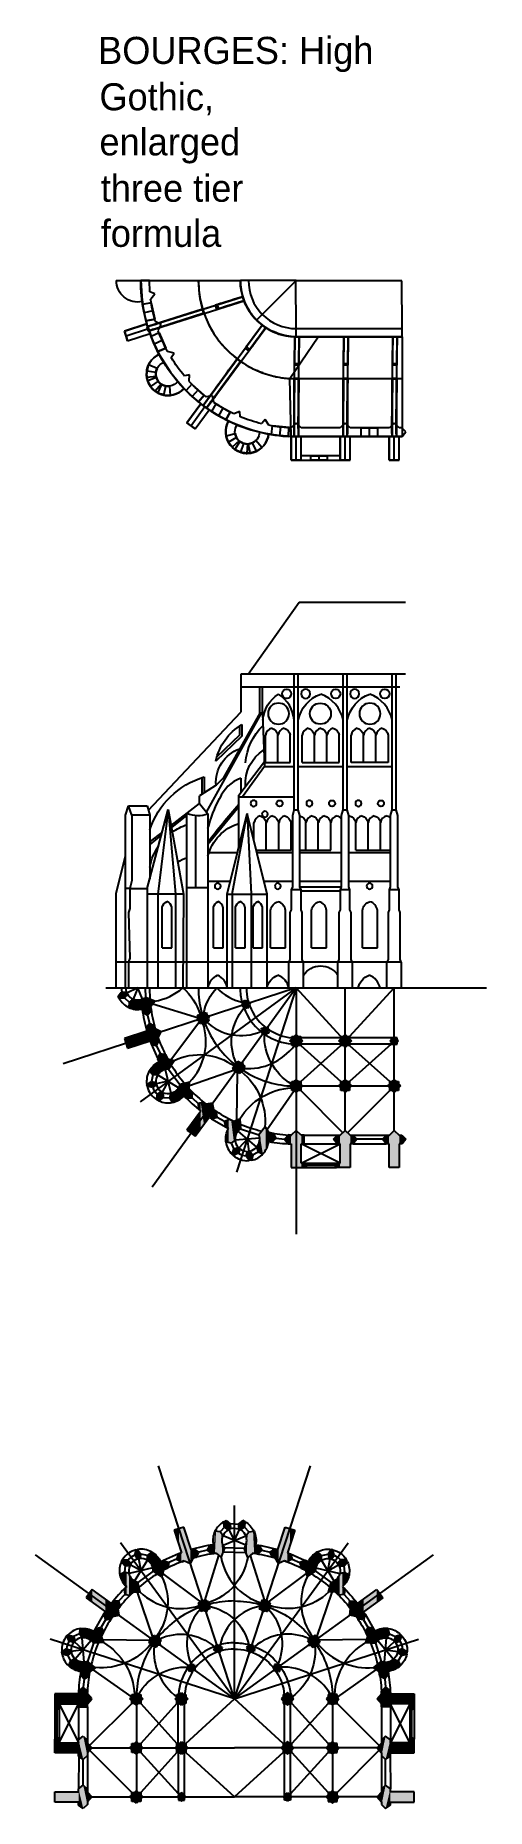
# Model space of a CAD drawing. Extents: x 146 to 208, y -275 to -29.
import ezdxf

# ---------------------------------------------------------------- set-up
doc = ezdxf.new("R2010")
doc.units = 0
for name, color, linetype in [('BASE_PLAN', 7, 'CONTINUOUS'), ('ELEVATIONS', 7, 'CONTINUOUS'), ('LINE_OF_SYMMETRY', 7, 'CONTINUOUS'), ('MODEL$BOURGES', 7, 'CONTINUOUS'), ('POCHE', 7, 'CONTINUOUS'), ('VAULT_LINES', 7, 'CONTINUOUS')]:
    doc.layers.add(name, color=color, linetype=linetype)

# ---------------------------------------------------------------- blocks, each defined once
blk = doc.blocks.new('*U1')
at = {"layer": 'POCHE', "linetype": 'CONTINUOUS', "extrusion": (0, 0, -1)}
for points in [[(-193.92, -273.6), (-193.92, -272.25), (-193.3, -272.92)], [(-194.48, -274.53), (-194.48, -271.31), (-193.92, -273.99)], [(-193.92, -272.25), (-194.48, -271.31), (-193.92, -271.86)], [(-193.92, -273.99), (-194.48, -271.31), (-193.92, -273.6)], [(-193.92, -273.6), (-194.48, -271.31), (-193.92, -272.25)], [(-194.48, -274.53), (-195.14, -271.8), (-194.48, -271.31)], [(-195.14, -272.22), (-195.14, -271.8), (-194.48, -274.53)], [(-195.14, -273.63), (-195.14, -272.22), (-194.48, -274.53)], [(-198.42, -273.63), (-198.42, -272.22), (-195.14, -273.63)], [(-195.14, -273.63), (-198.42, -272.22), (-195.14, -272.22)], [(-195.14, -274.05), (-195.14, -273.63), (-194.48, -274.53)]]:
    blk.add_solid(points, dxfattribs=at)
blk = doc.blocks.new('*U2')
at = {"layer": 'POCHE', "linetype": 'CONTINUOUS', "extrusion": (0, 0, -1)}
for points in [[(-186.51, -273.19), (-186.51, -272.65), (-186.24, -272.92)], [(-186.85, -273.54), (-186.85, -272.3), (-186.51, -273.54)], [(-186.51, -272.65), (-186.85, -272.3), (-186.51, -272.3)], [(-186.51, -273.54), (-186.85, -272.3), (-186.51, -273.19)], [(-186.51, -273.19), (-186.85, -272.3), (-186.51, -272.65)], [(-187.11, -273.8), (-187.11, -272.04), (-186.85, -273.54)], [(-186.85, -273.54), (-187.11, -272.04), (-186.85, -272.3)], [(-187.11, -273.8), (-187.38, -272.3), (-187.11, -272.04)], [(-187.38, -273.54), (-187.38, -272.3), (-187.11, -273.8)], [(-187.75, -272.66), (-187.75, -272.3), (-187.38, -273.54)], [(-187.38, -273.54), (-187.75, -272.3), (-187.38, -272.3)], [(-187.75, -273.18), (-187.75, -272.66), (-187.38, -273.54)], [(-187.75, -273.18), (-188.01, -272.92), (-187.75, -272.66)], [(-187.75, -273.54), (-187.75, -273.18), (-187.38, -273.54)]]:
    blk.add_solid(points, dxfattribs=at)
blk = doc.blocks.new('*U3')
at = {"layer": 'POCHE', "linetype": 'CONTINUOUS', "extrusion": (0, 0, -1)}
for points in [[(-180.44, -273.11), (-180.44, -272.74), (-180.25, -272.92)], [(-180.67, -273.35), (-180.67, -272.48), (-180.44, -273.35)], [(-180.44, -272.74), (-180.67, -272.48), (-180.44, -272.48)], [(-180.44, -273.35), (-180.67, -272.48), (-180.44, -273.11)], [(-180.44, -273.11), (-180.67, -272.48), (-180.44, -272.74)], [(-180.7, -273.38), (-180.7, -272.48), (-180.67, -273.35)], [(-180.67, -273.35), (-180.7, -272.48), (-180.67, -272.48)], [(-180.85, -273.53), (-180.85, -272.33), (-180.7, -273.38)], [(-180.7, -273.38), (-180.85, -272.33), (-180.7, -272.48)], [(-180.88, -273.51), (-180.88, -272.31), (-180.85, -273.53)], [(-180.85, -273.53), (-180.88, -272.31), (-180.85, -272.33)], [(-180.88, -273.51), (-181.04, -272.48), (-180.88, -272.31)], [(-181.04, -273.35), (-181.04, -272.48), (-180.88, -273.51)], [(-181.29, -272.74), (-181.29, -272.48), (-181.04, -273.35)], [(-181.04, -273.35), (-181.29, -272.48), (-181.04, -272.48)], [(-181.04, -273.35), (-181.04, -272.48), (-181.04, -273.35)], [(-181.04, -273.35), (-181.04, -272.48), (-181.04, -272.48)], [(-181.29, -273.1), (-181.29, -272.74), (-181.04, -273.35)], [(-181.29, -273.1), (-181.48, -272.92), (-181.29, -272.74)], [(-181.29, -273.35), (-181.29, -273.1), (-181.04, -273.35)]]:
    blk.add_solid(points, dxfattribs=at)
blk = doc.blocks.new('*U4')
at = {"layer": 'POCHE', "linetype": 'CONTINUOUS', "extrusion": (0, 0, -1)}
for points in [[(-180.86, -267.01), (-180.86, -265.24), (-180.6, -266.74)], [(-180.6, -266.74), (-180.86, -265.24), (-180.6, -265.51)], [(-180.86, -267.01), (-181.13, -265.51), (-180.86, -265.24)], [(-180.25, -266.39), (-180.25, -265.86), (-179.99, -266.13)], [(-180.6, -266.74), (-180.6, -265.51), (-180.25, -266.74)], [(-180.25, -265.86), (-180.6, -265.51), (-180.25, -265.51)], [(-180.25, -266.74), (-180.6, -265.51), (-180.25, -266.39)], [(-180.25, -266.39), (-180.6, -265.51), (-180.25, -265.86)], [(-181.13, -266.74), (-181.13, -265.51), (-180.86, -267.01)], [(-181.49, -265.87), (-181.49, -265.51), (-181.13, -266.74)], [(-181.13, -266.74), (-181.49, -265.51), (-181.13, -265.51)], [(-181.49, -266.38), (-181.49, -265.87), (-181.13, -266.74)], [(-181.49, -266.74), (-181.49, -266.38), (-181.13, -266.74)], [(-181.49, -266.38), (-181.76, -266.13), (-181.49, -265.87)]]:
    blk.add_solid(points, dxfattribs=at)
blk = doc.blocks.new('*U5')
at = {"layer": 'POCHE', "linetype": 'CONTINUOUS', "extrusion": (0, 0, -1)}
for points in [[(-187.11, -267.01), (-187.11, -265.24), (-186.85, -266.74)], [(-186.85, -266.74), (-187.11, -265.24), (-186.85, -265.51)], [(-187.11, -267.01), (-187.38, -265.51), (-187.11, -265.24)], [(-186.51, -266.39), (-186.51, -265.86), (-186.24, -266.13)], [(-186.85, -266.74), (-186.85, -265.51), (-186.51, -266.74)], [(-186.51, -265.86), (-186.85, -265.51), (-186.51, -265.51)], [(-186.51, -266.74), (-186.85, -265.51), (-186.51, -266.39)], [(-186.51, -266.39), (-186.85, -265.51), (-186.51, -265.86)], [(-187.38, -266.74), (-187.38, -265.51), (-187.11, -267.01)], [(-187.75, -265.87), (-187.75, -265.51), (-187.38, -266.74)], [(-187.38, -266.74), (-187.75, -265.51), (-187.38, -265.51)], [(-187.75, -266.38), (-187.75, -265.87), (-187.38, -266.74)], [(-187.75, -266.74), (-187.75, -266.38), (-187.38, -266.74)], [(-187.75, -266.38), (-188.01, -266.13), (-187.75, -265.87)]]:
    blk.add_solid(points, dxfattribs=at)
blk = doc.blocks.new('*U6')
at = {"layer": 'POCHE', "linetype": 'CONTINUOUS', "extrusion": (0, 0, -1)}
for points in [[(-193.92, -266.8), (-193.92, -265.45), (-193.3, -266.13)], [(-194.48, -267.73), (-194.48, -264.52), (-193.92, -267.19)], [(-193.92, -265.45), (-194.48, -264.52), (-193.92, -265.06)], [(-193.92, -267.19), (-194.48, -264.52), (-193.92, -266.8)], [(-193.92, -266.8), (-194.48, -264.52), (-193.92, -265.45)], [(-194.48, -267.73), (-195.14, -265), (-194.48, -264.52)], [(-195.14, -265.42), (-195.14, -265), (-194.48, -267.73)], [(-195.14, -266.83), (-195.14, -265.42), (-194.48, -267.73)], [(-197.83, -266.83), (-197.83, -265.42), (-195.14, -266.83)], [(-195.14, -266.83), (-197.83, -265.42), (-195.14, -265.42)], [(-198.12, -266.83), (-198.12, -264.62), (-197.83, -266.83)], [(-197.83, -265.42), (-198.12, -264.62), (-197.83, -264.9)], [(-197.83, -266.83), (-198.12, -264.62), (-197.83, -265.42)], [(-198.12, -266.83), (-198.42, -264.9), (-198.12, -264.62)], [(-198.42, -266.83), (-198.42, -264.9), (-198.12, -266.83)], [(-195.14, -267.25), (-195.14, -266.83), (-194.48, -267.73)]]:
    blk.add_solid(points, dxfattribs=at)
blk = doc.blocks.new('*U7')
at = {"layer": 'POCHE', "linetype": 'CONTINUOUS', "extrusion": (0, 0, -1)}
for points in [[(-194.48, -260.45), (-194.48, -257.72), (-193.92, -260.45)], [(-193.92, -260), (-194.48, -257.72), (-193.92, -258.24)], [(-193.92, -260.45), (-194.48, -257.72), (-193.92, -260)], [(-194.48, -260.45), (-195.12, -258.2), (-194.48, -257.72)], [(-193.92, -260), (-193.92, -258.65), (-193.3, -259.33)], [(-193.92, -258.65), (-193.92, -258.24), (-193.9, -258.26)], [(-195.12, -260.45), (-195.12, -258.2), (-194.48, -260.45)], [(-195.12, -260.45), (-195.14, -258.62), (-195.12, -258.2)], [(-195.14, -260.03), (-195.14, -258.62), (-195.12, -260.45)], [(-195.14, -260.45), (-195.14, -260.03), (-195.12, -260.45)], [(-197.83, -260.03), (-197.83, -258.62), (-195.14, -260.03)], [(-195.14, -260.03), (-197.83, -258.62), (-195.14, -258.62)], [(-198.12, -260.83), (-198.12, -258.62), (-197.83, -260.55)], [(-197.83, -260.03), (-198.12, -258.62), (-197.83, -258.62)], [(-197.83, -260.55), (-198.12, -258.62), (-197.83, -260.03)], [(-198.42, -260.55), (-198.42, -258.62), (-198.12, -260.83)], [(-198.12, -260.83), (-198.42, -258.62), (-198.12, -258.62)]]:
    blk.add_solid(points, dxfattribs=at)
blk = doc.blocks.new('*U8')
at = {"layer": 'POCHE', "linetype": 'CONTINUOUS', "extrusion": (0, 0, -1)}
for points in [[(-195.86, -251.51), (-195.86, -250.69), (-195.84, -251.52)], [(-195.84, -251.52), (-195.86, -250.69), (-195.84, -250.73)], [(-196.44, -251.31), (-196.44, -250.49), (-195.86, -251.51)], [(-195.86, -251.51), (-196.44, -250.49), (-195.86, -250.69)], [(-196.6, -250.94), (-196.6, -250.43), (-196.44, -251.31)], [(-196.44, -251.31), (-196.6, -250.43), (-196.44, -250.49)], [(-196.6, -250.94), (-196.64, -250.47), (-196.6, -250.43)], [(-196.64, -250.85), (-196.64, -250.47), (-196.6, -250.94)], [(-196.64, -250.85), (-196.67, -250.51), (-196.64, -250.47)], [(-196.67, -250.76), (-196.67, -250.51), (-196.64, -250.85)], [(-196.67, -250.76), (-196.71, -250.55), (-196.67, -250.51)], [(-196.71, -250.68), (-196.71, -250.55), (-196.67, -250.76)], [(-196.71, -250.68), (-196.75, -250.59), (-196.71, -250.55)], [(-195.64, -251.29), (-195.64, -251.19), (-195.6, -251.26)], [(-195.67, -251.32), (-195.67, -251.12), (-195.64, -251.29)], [(-195.64, -251.29), (-195.67, -251.12), (-195.64, -251.19)], [(-195.7, -251.35), (-195.7, -251.05), (-195.67, -251.32)], [(-195.67, -251.32), (-195.7, -251.05), (-195.67, -251.12)], [(-195.73, -251.39), (-195.73, -250.98), (-195.7, -251.35)], [(-195.7, -251.35), (-195.73, -250.98), (-195.7, -251.05)], [(-195.76, -251.42), (-195.76, -250.92), (-195.73, -251.39)], [(-195.73, -251.39), (-195.76, -250.92), (-195.73, -250.98)], [(-195.79, -251.45), (-195.79, -250.86), (-195.76, -251.42)], [(-195.76, -251.42), (-195.79, -250.86), (-195.76, -250.92)], [(-195.82, -251.49), (-195.82, -250.79), (-195.79, -251.45)], [(-195.79, -251.45), (-195.82, -250.79), (-195.79, -250.86)], [(-195.84, -251.52), (-195.84, -250.73), (-195.82, -251.49)], [(-195.82, -251.49), (-195.84, -250.73), (-195.82, -250.79)]]:
    blk.add_solid(points, dxfattribs=at)
blk = doc.blocks.new('*U9')
at = {"layer": 'POCHE', "linetype": 'CONTINUOUS', "extrusion": (0, 0, -1)}
for points in [[(-196.15, -252.92), (-196.15, -252.87), (-196.14, -252.92)], [(-196.16, -252.93), (-196.16, -252.83), (-196.15, -252.92)], [(-196.15, -252.92), (-196.16, -252.83), (-196.15, -252.87)], [(-196.17, -252.93), (-196.17, -252.79), (-196.16, -252.93)], [(-196.16, -252.93), (-196.17, -252.79), (-196.16, -252.83)], [(-196.18, -252.94), (-196.18, -252.7), (-196.17, -252.94)], [(-196.17, -252.94), (-196.18, -252.7), (-196.17, -252.74)], [(-196.17, -252.94), (-196.17, -252.74), (-196.17, -252.93)], [(-196.17, -252.93), (-196.17, -252.74), (-196.17, -252.79)], [(-196.7, -253.32), (-196.7, -252.42), (-196.18, -252.95)], [(-196.18, -252.95), (-196.7, -252.42), (-196.18, -252.57)], [(-196.18, -252.95), (-196.18, -252.57), (-196.18, -252.95)], [(-196.18, -252.95), (-196.18, -252.57), (-196.18, -252.61)], [(-196.18, -252.95), (-196.18, -252.61), (-196.18, -252.94)], [(-196.18, -252.94), (-196.18, -252.61), (-196.18, -252.66)], [(-196.18, -252.94), (-196.18, -252.66), (-196.18, -252.94)], [(-196.18, -252.94), (-196.18, -252.66), (-196.18, -252.7)], [(-196.85, -253.28), (-196.85, -252.38), (-196.7, -253.32)], [(-196.7, -253.32), (-196.85, -252.38), (-196.7, -252.42)], [(-196.85, -253.28), (-197.41, -252.75), (-196.85, -252.38)], [(-197.41, -253.13), (-197.41, -252.75), (-196.85, -253.28)], [(-197.41, -253.13), (-197.43, -252.77), (-197.41, -252.75)], [(-197.43, -253.05), (-197.43, -252.77), (-197.41, -253.13)], [(-197.44, -252.96), (-197.44, -252.77), (-197.43, -253.05)], [(-197.43, -253.05), (-197.44, -252.77), (-197.43, -252.77)], [(-197.44, -252.96), (-197.45, -252.78), (-197.44, -252.77)], [(-197.45, -252.87), (-197.45, -252.78), (-197.44, -252.96)], [(-197.45, -252.87), (-197.46, -252.79), (-197.45, -252.78)]]:
    blk.add_solid(points, dxfattribs=at)
blk = doc.blocks.new('*U10')
at = {"layer": 'POCHE', "linetype": 'CONTINUOUS', "extrusion": (0, 0, -1)}
for points in [[(-189.53, -246.71), (-189.53, -245.75), (-189.38, -246.52)], [(-189.63, -246.83), (-189.63, -245.75), (-189.53, -246.71)], [(-189.53, -246.71), (-189.63, -245.75), (-189.53, -245.75)], [(-189.63, -247.76), (-190.33, -245.77), (-189.63, -245.75)], [(-190.33, -247.9), (-190.33, -245.77), (-189.63, -247.76)], [(-190.33, -247.9), (-190.42, -245.88), (-190.33, -245.77)], [(-191.42, -248.35), (-191.42, -245.49), (-190.64, -248.25)], [(-190.64, -248.25), (-191.42, -245.49), (-190.64, -246.06)], [(-193.25, -245.92), (-193.25, -244.17), (-191.42, -247.24)], [(-191.42, -247.24), (-193.25, -244.17), (-191.42, -245.49)], [(-191.42, -248.35), (-191.42, -245.49), (-191.42, -248.35)], [(-191.42, -248.35), (-191.42, -245.49), (-191.42, -245.49)], [(-193.25, -245.92), (-193.66, -244.74), (-193.25, -244.17)], [(-193.66, -245.62), (-193.66, -244.74), (-193.25, -245.92)], [(-193.66, -245.62), (-194.08, -245.31), (-193.66, -244.74)], [(-189.63, -247.76), (-189.63, -246.83), (-189.52, -247.74)], [(-190.42, -247.92), (-190.42, -245.88), (-190.33, -247.9)], [(-190.42, -247.92), (-190.59, -246.09), (-190.42, -245.88)], [(-190.59, -248.18), (-190.59, -246.09), (-190.42, -247.92)], [(-190.64, -248.25), (-190.64, -246.06), (-190.59, -248.18)], [(-190.59, -248.18), (-190.64, -246.06), (-190.59, -246.09)], [(-191.42, -248.35), (-191.66, -247.59), (-191.42, -247.24)]]:
    blk.add_solid(points, dxfattribs=at)
blk = doc.blocks.new('*U11')
at = {"layer": 'POCHE', "linetype": 'CONTINUOUS', "extrusion": (0, 0, -1)}
for points in [[(-191.99, -251.54), (-191.99, -250.67), (-191.67, -251.53)], [(-191.99, -250.67), (-191.99, -249.42), (-191.7, -250.08)], [(-192.01, -251.55), (-192.01, -249.37), (-191.99, -251.54)], [(-191.99, -251.54), (-192.01, -249.37), (-191.99, -249.42)], [(-192.01, -251.55), (-192.8, -249.55), (-192.01, -249.37)], [(-192.8, -251.59), (-192.8, -249.55), (-192.01, -251.55)], [(-192.8, -251.59), (-193, -249.95), (-192.8, -249.55)], [(-193, -251.6), (-193, -249.95), (-192.8, -251.59)], [(-193.05, -251.61), (-193.05, -249.92), (-193, -251.6)], [(-193, -251.6), (-193.05, -249.92), (-193, -249.95)], [(-193.06, -251.61), (-193.06, -249.92), (-193.05, -251.61)], [(-193.05, -251.61), (-193.06, -249.92), (-193.05, -249.92)], [(-193.09, -251.56), (-193.09, -249.9), (-193.06, -251.61)], [(-193.06, -251.61), (-193.09, -249.9), (-193.06, -249.92)], [(-193.1, -251.55), (-193.1, -249.9), (-193.09, -251.56)], [(-193.09, -251.56), (-193.1, -249.9), (-193.09, -249.9)], [(-193.12, -251.52), (-193.12, -249.89), (-193.1, -251.55)], [(-193.1, -251.55), (-193.12, -249.89), (-193.1, -249.9)], [(-193.15, -251.48), (-193.15, -249.87), (-193.12, -251.52)], [(-193.12, -251.52), (-193.15, -249.87), (-193.12, -249.89)], [(-193.16, -251.47), (-193.16, -249.87), (-193.15, -251.48)], [(-193.15, -251.48), (-193.16, -249.87), (-193.15, -249.87)], [(-193.19, -251.43), (-193.19, -249.85), (-193.16, -251.47)], [(-193.16, -251.47), (-193.19, -249.85), (-193.16, -249.87)], [(-193.21, -251.42), (-193.21, -249.84), (-193.19, -251.43)], [(-193.19, -251.43), (-193.21, -249.84), (-193.19, -249.85)], [(-193.23, -251.39), (-193.23, -249.83), (-193.21, -251.42)], [(-193.21, -251.42), (-193.23, -249.83), (-193.21, -249.84)], [(-193.26, -251.36), (-193.26, -249.82), (-193.23, -251.39)], [(-193.23, -251.39), (-193.26, -249.82), (-193.23, -249.83)], [(-193.27, -251.35), (-193.27, -249.82), (-193.26, -251.36)], [(-193.26, -251.36), (-193.27, -249.82), (-193.26, -249.82)], [(-193.31, -251.31), (-193.31, -249.8), (-193.27, -251.35)], [(-193.27, -251.35), (-193.31, -249.8), (-193.27, -249.82)], [(-193.32, -251.3), (-193.32, -249.8), (-193.31, -251.31)], [(-193.31, -251.31), (-193.32, -249.8), (-193.31, -249.8)], [(-193.35, -251.27), (-193.35, -249.78), (-193.32, -251.3)], [(-193.32, -251.3), (-193.35, -249.78), (-193.32, -249.8)], [(-193.37, -251.25), (-193.37, -249.77), (-193.35, -251.27)], [(-193.35, -251.27), (-193.37, -249.77), (-193.35, -249.78)], [(-193.4, -251.23), (-193.4, -249.76), (-193.37, -251.25)], [(-193.37, -251.25), (-193.4, -249.76), (-193.37, -249.77)], [(-193.43, -251.21), (-193.43, -249.75), (-193.4, -251.23)], [(-193.4, -251.23), (-193.43, -249.75), (-193.4, -249.76)], [(-193.44, -251.2), (-193.44, -249.75), (-193.43, -251.21)], [(-193.43, -251.21), (-193.44, -249.75), (-193.43, -249.75)], [(-193.49, -251.16), (-193.49, -249.73), (-193.44, -251.2)], [(-193.44, -251.2), (-193.49, -249.73), (-193.44, -249.75)], [(-193.53, -251.13), (-193.53, -249.71), (-193.49, -251.16)], [(-193.49, -251.16), (-193.53, -249.71), (-193.49, -249.73)], [(-193.49, -251.16), (-193.49, -249.73), (-193.49, -251.16)], [(-193.49, -251.16), (-193.49, -249.73), (-193.49, -249.73)], [(-193.54, -251.13), (-193.54, -249.71), (-193.53, -251.13)], [(-193.53, -251.13), (-193.54, -249.71), (-193.53, -249.71)], [(-193.58, -251.1), (-193.58, -249.7), (-193.54, -251.13)], [(-193.54, -251.13), (-193.58, -249.7), (-193.54, -249.71)], [(-193.6, -251.09), (-193.6, -249.69), (-193.58, -251.1)], [(-193.58, -251.1), (-193.6, -249.69), (-193.58, -249.7)], [(-193.63, -251.07), (-193.63, -249.68), (-193.6, -251.09)], [(-193.6, -251.09), (-193.63, -249.68), (-193.6, -249.69)], [(-193.66, -251.06), (-193.66, -249.68), (-193.63, -251.07)], [(-193.63, -251.07), (-193.66, -249.68), (-193.63, -249.68)], [(-193.68, -251.04), (-193.68, -249.67), (-193.66, -251.06)], [(-193.66, -251.06), (-193.68, -249.67), (-193.66, -249.68)], [(-193.72, -251.03), (-193.72, -249.66), (-193.68, -251.04)], [(-193.68, -251.04), (-193.72, -249.66), (-193.68, -249.67)], [(-193.73, -251.02), (-193.73, -249.66), (-193.72, -251.03)], [(-193.72, -251.03), (-193.73, -249.66), (-193.72, -249.66)], [(-193.78, -251), (-193.78, -249.64), (-193.73, -251.02)], [(-193.73, -251.02), (-193.78, -249.64), (-193.73, -249.66)], [(-193.79, -250.99), (-193.79, -249.64), (-193.78, -251)], [(-193.78, -251), (-193.79, -249.64), (-193.78, -249.64)], [(-193.84, -250.97), (-193.84, -249.63), (-193.79, -250.99)], [(-193.79, -250.99), (-193.84, -249.63), (-193.79, -249.64)], [(-193.89, -250.95), (-193.89, -249.62), (-193.84, -250.97)], [(-193.84, -250.97), (-193.89, -249.62), (-193.84, -249.63)], [(-193.84, -250.97), (-193.84, -249.63), (-193.84, -250.97)], [(-193.84, -250.97), (-193.84, -249.63), (-193.84, -249.63)], [(-193.95, -250.93), (-193.95, -249.61), (-193.89, -250.95)], [(-193.89, -250.95), (-193.95, -249.61), (-193.89, -249.62)], [(-193.89, -250.95), (-193.89, -249.62), (-193.89, -250.95)], [(-193.89, -250.95), (-193.89, -249.62), (-193.89, -249.62)], [(-194, -250.91), (-194, -249.6), (-193.95, -250.93)], [(-193.95, -250.93), (-194, -249.6), (-193.95, -249.61)], [(-193.95, -250.93), (-193.95, -249.61), (-193.95, -250.93)], [(-193.95, -250.93), (-193.95, -249.61), (-193.95, -249.61)], [(-194.01, -250.91), (-194.01, -249.6), (-194, -250.91)], [(-194, -250.91), (-194.01, -249.6), (-194, -249.6)], [(-194.06, -250.9), (-194.06, -249.59), (-194.01, -250.91)], [(-194.01, -250.91), (-194.06, -249.59), (-194.01, -249.6)], [(-194.07, -250.89), (-194.07, -249.59), (-194.06, -250.9)], [(-194.06, -250.9), (-194.07, -249.59), (-194.06, -249.59)], [(-194.12, -250.88), (-194.12, -249.58), (-194.07, -250.89)], [(-194.07, -250.89), (-194.12, -249.58), (-194.07, -249.59)], [(-194.13, -250.88), (-194.13, -249.58), (-194.12, -250.88)], [(-194.12, -250.88), (-194.13, -249.58), (-194.12, -249.58)], [(-194.17, -250.87), (-194.17, -249.58), (-194.13, -250.88)], [(-194.13, -250.88), (-194.17, -249.58), (-194.13, -249.58)], [(-194.19, -250.87), (-194.19, -249.57), (-194.17, -250.87)], [(-194.17, -250.87), (-194.19, -249.57), (-194.17, -249.58)], [(-194.23, -250.86), (-194.23, -249.57), (-194.19, -250.87)], [(-194.19, -250.87), (-194.23, -249.57), (-194.19, -249.57)], [(-194.25, -250.86), (-194.25, -249.57), (-194.23, -250.86)], [(-194.23, -250.86), (-194.25, -249.57), (-194.23, -249.57)], [(-194.28, -250.86), (-194.28, -249.57), (-194.25, -250.86)], [(-194.25, -250.86), (-194.28, -249.57), (-194.25, -249.57)], [(-194.32, -250.85), (-194.32, -249.57), (-194.28, -250.86)], [(-194.28, -250.86), (-194.32, -249.57), (-194.28, -249.57)], [(-194.34, -250.85), (-194.34, -249.56), (-194.32, -250.85)], [(-194.32, -250.85), (-194.34, -249.56), (-194.32, -249.57)], [(-194.38, -250.85), (-194.38, -249.56), (-194.34, -250.85)], [(-194.34, -250.85), (-194.38, -249.56), (-194.34, -249.56)], [(-194.4, -250.85), (-194.4, -249.56), (-194.38, -250.85)], [(-194.38, -250.85), (-194.4, -249.56), (-194.38, -249.56)], [(-194.44, -250.85), (-194.44, -249.56), (-194.4, -250.85)], [(-194.4, -250.85), (-194.44, -249.56), (-194.4, -249.56)], [(-194.45, -250.84), (-194.45, -249.56), (-194.44, -250.85)], [(-194.44, -250.85), (-194.45, -249.56), (-194.44, -249.56)], [(-194.5, -250.84), (-194.5, -249.56), (-194.45, -250.84)], [(-194.45, -250.84), (-194.5, -249.56), (-194.45, -249.56)], [(-194.51, -250.84), (-194.51, -249.56), (-194.5, -250.84)], [(-194.5, -250.84), (-194.51, -249.56), (-194.5, -249.56)], [(-194.56, -250.85), (-194.56, -249.56), (-194.51, -250.84)], [(-194.51, -250.84), (-194.56, -249.56), (-194.51, -249.56)], [(-194.62, -250.85), (-194.62, -249.56), (-194.56, -250.85)], [(-194.56, -250.85), (-194.62, -249.56), (-194.56, -249.56)], [(-194.56, -250.85), (-194.56, -249.56), (-194.56, -250.85)], [(-194.56, -250.85), (-194.56, -249.56), (-194.56, -249.56)], [(-194.62, -250.85), (-194.68, -249.57), (-194.62, -249.56)], [(-194.62, -250.85), (-194.62, -249.56), (-194.62, -250.85)], [(-194.62, -250.85), (-194.62, -249.56), (-194.62, -249.56)], [(-194.68, -250.77), (-194.68, -249.57), (-194.62, -250.85)], [(-194.73, -250.69), (-194.73, -249.57), (-194.68, -250.77)], [(-194.68, -250.77), (-194.73, -249.57), (-194.68, -249.57)], [(-194.73, -250.69), (-194.79, -249.58), (-194.73, -249.57)], [(-194.79, -250.61), (-194.79, -249.58), (-194.73, -250.69)], [(-194.85, -250.53), (-194.85, -249.58), (-194.79, -250.61)], [(-194.79, -250.61), (-194.85, -249.58), (-194.79, -249.58)], [(-194.85, -250.53), (-195.02, -250.3), (-194.85, -249.58)]]:
    blk.add_solid(points, dxfattribs=at)
blk = doc.blocks.new('*U12')
at = {"layer": 'POCHE', "linetype": 'CONTINUOUS', "extrusion": (0, 0, -1)}
for points in [[(-193.57, -255.52), (-193.57, -254.38), (-192.8, -255.01)], [(-193.68, -256.16), (-193.68, -254.29), (-193.57, -255.52)], [(-193.57, -255.52), (-193.68, -254.29), (-193.57, -254.38)], [(-193.88, -256.28), (-193.88, -254.13), (-193.68, -256.16)], [(-193.68, -256.16), (-193.88, -254.13), (-193.68, -254.29)], [(-193.88, -256.28), (-193.93, -254.15), (-193.88, -254.13)], [(-193.93, -256.31), (-193.93, -254.15), (-193.88, -256.28)], [(-193.93, -256.31), (-193.99, -254.16), (-193.93, -254.15)], [(-193.99, -256.34), (-193.99, -254.16), (-193.93, -256.31)], [(-193.99, -256.34), (-194.04, -254.18), (-193.99, -254.16)], [(-194.04, -256.37), (-194.04, -254.18), (-193.99, -256.34)], [(-194.04, -256.37), (-194.09, -254.19), (-194.04, -254.18)], [(-194.09, -256.4), (-194.09, -254.19), (-194.04, -256.37)], [(-194.09, -256.4), (-194.15, -254.2), (-194.09, -254.19)], [(-194.15, -256.43), (-194.15, -254.2), (-194.09, -256.4)], [(-194.15, -256.43), (-194.2, -254.21), (-194.15, -254.2)], [(-194.2, -256.46), (-194.2, -254.21), (-194.15, -256.43)], [(-194.2, -256.46), (-194.26, -254.22), (-194.2, -254.21)], [(-194.26, -256.5), (-194.26, -254.22), (-194.2, -256.46)], [(-194.26, -256.5), (-194.32, -254.23), (-194.26, -254.22)], [(-194.32, -256.53), (-194.32, -254.23), (-194.26, -256.5)], [(-194.36, -256.55), (-194.36, -254.23), (-194.32, -256.53)], [(-194.32, -256.53), (-194.36, -254.23), (-194.32, -254.23)], [(-194.37, -256.53), (-194.37, -254.23), (-194.36, -256.55)], [(-194.36, -256.55), (-194.37, -254.23), (-194.36, -254.23)], [(-194.37, -256.53), (-194.43, -254.24), (-194.37, -254.23)], [(-194.43, -256.47), (-194.43, -254.24), (-194.37, -256.53)], [(-194.49, -256.4), (-194.49, -254.24), (-194.43, -256.47)], [(-194.43, -256.47), (-194.49, -254.24), (-194.43, -254.24)], [(-194.55, -256.33), (-194.55, -254.23), (-194.49, -256.4)], [(-194.49, -256.4), (-194.55, -254.23), (-194.49, -254.24)], [(-194.6, -256.27), (-194.6, -254.23), (-194.55, -256.33)], [(-194.55, -256.33), (-194.6, -254.23), (-194.55, -254.23)], [(-194.66, -256.2), (-194.66, -254.23), (-194.6, -256.27)], [(-194.6, -256.27), (-194.66, -254.23), (-194.6, -254.23)], [(-194.72, -256.13), (-194.72, -254.22), (-194.66, -256.2)], [(-194.66, -256.2), (-194.72, -254.22), (-194.66, -254.23)], [(-194.78, -256.07), (-194.78, -254.21), (-194.72, -256.13)], [(-194.72, -256.13), (-194.78, -254.21), (-194.72, -254.22)], [(-194.81, -256.03), (-194.81, -254.2), (-194.78, -256.07)], [(-194.78, -256.07), (-194.81, -254.2), (-194.78, -254.21)], [(-194.83, -255.5), (-194.83, -254.2), (-194.81, -255.5)], [(-194.81, -255.5), (-194.83, -254.2), (-194.81, -254.2)], [(-194.81, -256.03), (-194.88, -255.94), (-194.81, -255.5)], [(-194.87, -255.5), (-194.87, -254.19), (-194.83, -255.5)], [(-194.83, -255.5), (-194.87, -254.19), (-194.83, -254.2)], [(-194.89, -255.49), (-194.89, -254.19), (-194.87, -255.5)], [(-194.87, -255.5), (-194.89, -254.19), (-194.87, -254.19)], [(-194.92, -255.49), (-194.92, -254.18), (-194.89, -255.49)], [(-194.89, -255.49), (-194.92, -254.18), (-194.89, -254.19)], [(-194.95, -255.48), (-194.95, -254.17), (-194.92, -255.49)], [(-194.92, -255.49), (-194.95, -254.17), (-194.92, -254.18)], [(-194.98, -255.48), (-194.98, -254.16), (-194.95, -255.48)], [(-194.95, -255.48), (-194.98, -254.16), (-194.95, -254.17)], [(-195, -255.47), (-195, -254.15), (-194.98, -255.48)], [(-194.98, -255.48), (-195, -254.15), (-194.98, -254.16)], [(-195.04, -255.47), (-195.04, -254.14), (-195, -255.47)], [(-195, -255.47), (-195.04, -254.14), (-195, -254.15)], [(-195.06, -255.46), (-195.06, -254.14), (-195.04, -255.47)], [(-195.04, -255.47), (-195.06, -254.14), (-195.04, -254.14)], [(-195.1, -255.46), (-195.1, -254.12), (-195.06, -255.46)], [(-195.06, -255.46), (-195.1, -254.12), (-195.06, -254.14)], [(-195.11, -255.45), (-195.11, -254.12), (-195.1, -255.46)], [(-195.1, -255.46), (-195.11, -254.12), (-195.1, -254.12)], [(-195.16, -255.44), (-195.16, -254.1), (-195.11, -255.45)], [(-195.11, -255.45), (-195.16, -254.1), (-195.11, -254.12)], [(-195.22, -255.43), (-195.22, -254.07), (-195.16, -255.44)], [(-195.16, -255.44), (-195.22, -254.07), (-195.16, -254.09)], [(-195.16, -255.44), (-195.16, -254.09), (-195.16, -255.44)], [(-195.16, -255.44), (-195.16, -254.09), (-195.16, -254.1)], [(-195.27, -255.42), (-195.27, -254.05), (-195.22, -255.43)], [(-195.22, -255.43), (-195.27, -254.05), (-195.22, -254.07)], [(-195.22, -255.43), (-195.22, -254.07), (-195.22, -255.43)], [(-195.22, -255.43), (-195.22, -254.07), (-195.22, -254.07)], [(-195.28, -255.41), (-195.28, -254.04), (-195.27, -255.42)], [(-195.27, -255.42), (-195.28, -254.04), (-195.27, -254.05)], [(-195.32, -255.4), (-195.32, -254.02), (-195.28, -255.41)], [(-195.28, -255.41), (-195.32, -254.02), (-195.28, -254.04)], [(-195.33, -255.4), (-195.33, -254.01), (-195.32, -255.4)], [(-195.32, -255.4), (-195.33, -254.01), (-195.32, -254.02)], [(-195.36, -255.39), (-195.36, -253.99), (-195.33, -255.4)], [(-195.33, -255.4), (-195.36, -253.99), (-195.33, -254.01)], [(-195.39, -255.38), (-195.39, -253.97), (-195.36, -255.39)], [(-195.36, -255.39), (-195.39, -253.97), (-195.36, -253.99)], [(-195.41, -255.37), (-195.41, -253.96), (-195.39, -255.38)], [(-195.39, -255.38), (-195.41, -253.96), (-195.39, -253.97)], [(-195.45, -255.36), (-195.45, -253.94), (-195.41, -255.37)], [(-195.41, -255.37), (-195.45, -253.94), (-195.41, -253.96)], [(-195.46, -255.36), (-195.46, -253.93), (-195.45, -255.36)], [(-195.45, -255.36), (-195.46, -253.93), (-195.45, -253.94)], [(-195.5, -255.34), (-195.5, -253.9), (-195.46, -255.36)], [(-195.46, -255.36), (-195.5, -253.9), (-195.46, -253.93)], [(-195.51, -255.34), (-195.51, -253.89), (-195.5, -255.34)], [(-195.5, -255.34), (-195.51, -253.89), (-195.5, -253.9)], [(-195.55, -255.32), (-195.55, -253.86), (-195.51, -255.34)], [(-195.51, -255.34), (-195.55, -253.86), (-195.51, -253.89)], [(-195.56, -255.32), (-195.56, -253.85), (-195.55, -255.32)], [(-195.55, -255.32), (-195.56, -253.85), (-195.55, -253.86)], [(-195.59, -255.31), (-195.59, -253.83), (-195.56, -255.32)], [(-195.56, -255.32), (-195.59, -253.83), (-195.56, -253.85)], [(-195.59, -255.31), (-195.62, -253.84), (-195.59, -253.83)], [(-195.62, -255.3), (-195.62, -253.84), (-195.59, -255.31)], [(-195.62, -255.3), (-195.68, -253.86), (-195.62, -253.84)], [(-195.68, -255.27), (-195.68, -253.86), (-195.62, -255.3)], [(-195.68, -255.27), (-195.73, -253.87), (-195.68, -253.86)], [(-195.73, -255.25), (-195.73, -253.87), (-195.68, -255.27)], [(-195.73, -255.25), (-195.79, -253.89), (-195.73, -253.87)], [(-195.79, -255.22), (-195.79, -253.89), (-195.73, -255.25)], [(-195.79, -255.22), (-195.84, -253.91), (-195.79, -253.89)], [(-195.84, -255.19), (-195.84, -253.91), (-195.79, -255.22)], [(-195.84, -255.19), (-195.89, -253.93), (-195.84, -253.91)], [(-195.89, -255.17), (-195.89, -253.93), (-195.84, -255.19)], [(-195.89, -255.17), (-195.95, -253.94), (-195.89, -253.93)], [(-195.95, -255.14), (-195.95, -253.94), (-195.89, -255.17)], [(-195.95, -255.14), (-196, -253.96), (-195.95, -253.94)], [(-196, -255.11), (-196, -253.96), (-195.95, -255.14)], [(-196, -255.11), (-196.05, -253.98), (-196, -253.96)], [(-196.05, -255.08), (-196.05, -253.98), (-196, -255.11)], [(-196.05, -255.08), (-196.1, -253.99), (-196.05, -253.98)], [(-196.1, -255.04), (-196.1, -253.99), (-196.05, -255.08)], [(-196.1, -255.04), (-196.15, -254.01), (-196.1, -253.99)], [(-196.15, -255.01), (-196.15, -254.01), (-196.1, -255.04)], [(-196.15, -255.01), (-196.2, -254.02), (-196.15, -254.01)], [(-196.2, -254.98), (-196.2, -254.02), (-196.15, -255.01)], [(-196.2, -254.98), (-196.24, -254.04), (-196.2, -254.02)], [(-196.24, -254.95), (-196.24, -254.04), (-196.2, -254.98)], [(-196.24, -254.95), (-196.25, -254.06), (-196.24, -254.04)], [(-196.25, -254.94), (-196.25, -254.06), (-196.24, -254.95)], [(-196.25, -254.94), (-196.3, -254.17), (-196.25, -254.06)], [(-196.3, -254.91), (-196.3, -254.17), (-196.25, -254.94)], [(-196.3, -254.91), (-196.35, -254.28), (-196.3, -254.17)], [(-196.35, -254.87), (-196.35, -254.28), (-196.3, -254.91)], [(-196.35, -254.87), (-196.39, -254.39), (-196.35, -254.28)], [(-196.39, -254.83), (-196.39, -254.39), (-196.35, -254.87)], [(-196.39, -254.83), (-196.44, -254.5), (-196.39, -254.39)], [(-196.44, -254.79), (-196.44, -254.5), (-196.39, -254.83)], [(-196.44, -254.79), (-196.48, -254.61), (-196.44, -254.5)], [(-196.48, -254.75), (-196.48, -254.61), (-196.44, -254.79)], [(-196.48, -254.75), (-196.53, -254.72), (-196.48, -254.61)]]:
    blk.add_solid(points, dxfattribs=at)
blk = doc.blocks.new('*U13')
at = {"layer": 'POCHE', "linetype": 'CONTINUOUS', "extrusion": (0, 0, -1)}
for points in [[(-186.51, -259.6), (-186.51, -259.06), (-186.24, -259.33)], [(-186.85, -259.95), (-186.85, -258.71), (-186.51, -259.95)], [(-186.51, -259.06), (-186.85, -258.71), (-186.51, -258.71)], [(-186.51, -259.95), (-186.85, -258.71), (-186.51, -259.6)], [(-186.51, -259.6), (-186.85, -258.71), (-186.51, -259.06)], [(-187.11, -260.21), (-187.11, -258.45), (-186.85, -259.95)], [(-186.85, -259.95), (-187.11, -258.45), (-186.85, -258.71)], [(-187.11, -260.21), (-187.38, -258.71), (-187.11, -258.45)], [(-187.38, -259.95), (-187.38, -258.71), (-187.11, -260.21)], [(-187.75, -259.07), (-187.75, -258.71), (-187.38, -259.95)], [(-187.38, -259.95), (-187.75, -258.71), (-187.38, -258.71)], [(-187.75, -259.59), (-187.75, -259.07), (-187.38, -259.95)], [(-187.75, -259.95), (-187.75, -259.59), (-187.38, -259.95)], [(-187.75, -259.59), (-188.01, -259.33), (-187.75, -259.07)]]:
    blk.add_solid(points, dxfattribs=at)
blk = doc.blocks.new('*U14')
at = {"layer": 'POCHE', "linetype": 'CONTINUOUS', "extrusion": (0, 0, -1)}
for points in [[(-180.25, -259.6), (-180.25, -259.06), (-179.99, -259.33)], [(-180.6, -259.95), (-180.6, -258.71), (-180.25, -259.95)], [(-180.25, -259.06), (-180.6, -258.71), (-180.25, -258.71)], [(-180.25, -259.95), (-180.6, -258.71), (-180.25, -259.6)], [(-180.25, -259.6), (-180.6, -258.71), (-180.25, -259.06)], [(-180.86, -260.21), (-180.86, -258.45), (-180.6, -259.95)], [(-180.6, -259.95), (-180.86, -258.45), (-180.6, -258.71)], [(-180.86, -260.21), (-181.13, -258.71), (-180.86, -258.45)], [(-181.13, -259.95), (-181.13, -258.71), (-180.86, -260.21)], [(-181.49, -259.07), (-181.49, -258.71), (-181.13, -259.95)], [(-181.13, -259.95), (-181.49, -258.71), (-181.13, -258.71)], [(-181.49, -259.59), (-181.49, -259.07), (-181.13, -259.95)], [(-181.49, -259.95), (-181.49, -259.59), (-181.13, -259.95)], [(-181.49, -259.59), (-181.76, -259.33), (-181.49, -259.07)]]:
    blk.add_solid(points, dxfattribs=at)
blk = doc.blocks.new('*U15')
at = {"layer": 'POCHE', "linetype": 'CONTINUOUS', "extrusion": (0, 0, -1)}
for points in [[(-175.32, -252.41), (-175.32, -252.12), (-175.2, -252.18)], [(-175.32, -252.66), (-175.32, -252.41), (-175.24, -252.64)], [(-175.43, -252.7), (-175.43, -252.07), (-175.32, -252.66)], [(-175.32, -252.66), (-175.43, -252.07), (-175.32, -252.12)], [(-175.48, -252.71), (-175.48, -251.93), (-175.43, -252.7)], [(-175.43, -252.7), (-175.48, -251.93), (-175.43, -252.07)], [(-175.51, -252.78), (-175.51, -251.82), (-175.48, -252.71)], [(-175.48, -252.71), (-175.51, -251.82), (-175.48, -251.93)], [(-175.51, -252.78), (-175.6, -251.85), (-175.51, -251.82)], [(-175.6, -252.94), (-175.6, -251.85), (-175.51, -252.78)], [(-175.6, -252.94), (-175.75, -251.9), (-175.6, -251.85)], [(-175.75, -252.87), (-175.75, -251.9), (-175.6, -252.94)], [(-175.83, -252.83), (-175.83, -251.86), (-175.75, -252.87)], [(-175.75, -252.87), (-175.83, -251.86), (-175.75, -251.9)], [(-175.98, -252.87), (-175.98, -251.78), (-175.83, -252.83)], [(-175.83, -252.83), (-175.98, -251.78), (-175.83, -251.86)], [(-175.98, -252.87), (-176.06, -251.96), (-175.98, -251.78)], [(-176.06, -252.9), (-176.06, -251.96), (-175.98, -252.87)], [(-176.06, -252.9), (-176.09, -252.01), (-176.06, -251.96)], [(-176.09, -252.82), (-176.09, -252.01), (-176.06, -252.9)], [(-176.09, -252.82), (-176.14, -252.03), (-176.09, -252.01)], [(-176.14, -252.68), (-176.14, -252.03), (-176.09, -252.82)], [(-176.14, -252.68), (-176.25, -252.06), (-176.14, -252.03)], [(-176.25, -252.62), (-176.25, -252.06), (-176.14, -252.68)], [(-176.25, -252.33), (-176.33, -252.09), (-176.25, -252.06)], [(-176.25, -252.62), (-176.37, -252.56), (-176.25, -252.33)]]:
    blk.add_solid(points, dxfattribs=at)
blk = doc.blocks.new('*U16')
at = {"layer": 'POCHE', "linetype": 'CONTINUOUS', "extrusion": (0, 0, -1)}
for points in [[(-179, -255.12), (-179, -254.82), (-178.86, -254.93)], [(-179, -255.39), (-179, -255.12), (-178.96, -255.38)], [(-179.05, -255.4), (-179.05, -254.79), (-179, -255.39)], [(-179, -255.39), (-179.05, -254.79), (-179, -254.82)], [(-179.09, -255.4), (-179.09, -254.54), (-179.05, -255.4)], [(-179.05, -255.4), (-179.09, -254.54), (-179.05, -254.79)], [(-179.09, -255.4), (-179.22, -254.55), (-179.09, -254.54)], [(-179.22, -255.43), (-179.22, -254.55), (-179.09, -255.4)], [(-179.22, -255.43), (-179.35, -254.57), (-179.22, -254.55)], [(-179.35, -255.6), (-179.35, -254.57), (-179.22, -255.43)], [(-179.37, -255.62), (-179.37, -254.56), (-179.35, -255.6)], [(-179.35, -255.6), (-179.37, -254.56), (-179.35, -254.57)], [(-179.56, -255.49), (-179.56, -254.42), (-179.37, -255.62)], [(-179.37, -255.62), (-179.56, -254.42), (-179.37, -254.56)], [(-179.56, -255.49), (-179.56, -254.43), (-179.56, -254.42)], [(-179.56, -255.48), (-179.7, -254.63), (-179.56, -254.43)], [(-179.56, -255.48), (-179.56, -254.43), (-179.56, -255.49)], [(-179.7, -255.51), (-179.7, -254.63), (-179.56, -255.48)], [(-179.7, -255.51), (-179.81, -254.64), (-179.7, -254.63)], [(-179.81, -255.52), (-179.81, -254.64), (-179.7, -255.51)], [(-179.81, -255.52), (-179.86, -254.65), (-179.81, -254.64)], [(-179.86, -255.27), (-179.86, -254.65), (-179.81, -255.52)], [(-179.86, -255.27), (-179.92, -254.66), (-179.86, -254.65)], [(-179.92, -255.23), (-179.92, -254.66), (-179.86, -255.27)], [(-179.92, -254.92), (-179.96, -254.66), (-179.92, -254.66)], [(-179.92, -255.23), (-180.06, -255.12), (-179.92, -254.92)]]:
    blk.add_solid(points, dxfattribs=at)
blk = doc.blocks.new('*U17')
at = {"layer": 'POCHE', "linetype": 'CONTINUOUS', "extrusion": (0, 0, -1)}
for points in [[(-183.99, -251.91), (-183.99, -250.65), (-183.94, -251.9)], [(-183.94, -251.9), (-183.99, -250.65), (-183.94, -251.02)], [(-183.99, -251.91), (-184.18, -250.68), (-183.99, -250.65)], [(-184.18, -251.94), (-184.18, -250.68), (-183.99, -251.91)], [(-184.18, -251.94), (-184.37, -250.71), (-184.18, -250.68)], [(-184.37, -252.19), (-184.37, -250.71), (-184.18, -251.94)], [(-184.39, -252.22), (-184.39, -250.69), (-184.37, -252.19)], [(-184.37, -252.19), (-184.39, -250.69), (-184.37, -250.71)], [(-184.66, -252.02), (-184.66, -250.49), (-184.39, -252.22)], [(-184.39, -252.22), (-184.66, -250.49), (-184.39, -250.69)], [(-184.66, -252.02), (-184.67, -250.5), (-184.66, -250.49)], [(-184.67, -252.02), (-184.67, -250.5), (-184.66, -252.02)], [(-184.67, -252.02), (-184.88, -250.78), (-184.67, -250.5)], [(-183.87, -251.5), (-183.87, -251.07), (-183.66, -251.22)], [(-183.87, -251.88), (-183.87, -251.5), (-183.81, -251.87)], [(-183.94, -251.9), (-183.94, -251.02), (-183.87, -251.88)], [(-183.87, -251.88), (-183.94, -251.02), (-183.87, -251.07)], [(-184.88, -252.05), (-184.88, -250.78), (-184.67, -252.02)], [(-184.88, -252.05), (-185.03, -250.81), (-184.88, -250.78)], [(-185.03, -252.08), (-185.03, -250.81), (-184.88, -252.05)], [(-185.03, -252.08), (-185.1, -250.82), (-185.03, -250.81)], [(-185.1, -251.71), (-185.1, -250.82), (-185.03, -252.08)], [(-185.1, -251.71), (-185.18, -250.83), (-185.1, -250.82)], [(-185.18, -251.65), (-185.18, -250.83), (-185.1, -251.71)], [(-185.18, -251.2), (-185.24, -250.84), (-185.18, -250.83)], [(-185.18, -251.65), (-185.39, -251.49), (-185.18, -251.2)]]:
    blk.add_solid(points, dxfattribs=at)
blk = doc.blocks.new('*U18')
at = {"layer": 'POCHE', "linetype": 'CONTINUOUS', "extrusion": (0, 0, -1)}
for points in [[(-186.93, -244.52), (-186.93, -243.19), (-186.57, -244.54)], [(-186.98, -244.52), (-186.98, -243.18), (-186.93, -244.52)], [(-186.93, -244.52), (-186.98, -243.18), (-186.93, -243.19)], [(-187.03, -244.52), (-187.03, -243.16), (-186.98, -244.52)], [(-186.98, -244.52), (-187.03, -243.16), (-186.98, -243.18)], [(-187.08, -244.52), (-187.08, -243.14), (-187.03, -244.52)], [(-187.03, -244.52), (-187.08, -243.14), (-187.03, -243.16)], [(-187.13, -244.51), (-187.13, -243.12), (-187.08, -244.52)], [(-187.08, -244.52), (-187.13, -243.12), (-187.08, -243.14)], [(-187.18, -244.51), (-187.18, -243.1), (-187.13, -244.51)], [(-187.13, -244.51), (-187.18, -243.1), (-187.13, -243.12)], [(-187.23, -244.51), (-187.23, -243.08), (-187.18, -244.51)], [(-187.18, -244.51), (-187.23, -243.08), (-187.18, -243.1)], [(-187.29, -244.51), (-187.29, -243.05), (-187.23, -244.51)], [(-187.23, -244.51), (-187.29, -243.05), (-187.23, -243.08)], [(-187.33, -244.51), (-187.33, -243.02), (-187.29, -244.51)], [(-187.29, -244.51), (-187.33, -243.02), (-187.29, -243.05)], [(-187.38, -244.5), (-187.38, -242.99), (-187.33, -244.51)], [(-187.33, -244.51), (-187.38, -242.99), (-187.33, -243.02)], [(-187.43, -244.5), (-187.43, -242.96), (-187.38, -244.5)], [(-187.38, -244.5), (-187.43, -242.96), (-187.38, -242.99)], [(-187.48, -244.5), (-187.48, -242.93), (-187.43, -244.5)], [(-187.43, -244.5), (-187.48, -242.93), (-187.43, -242.96)], [(-187.49, -244.5), (-187.49, -242.92), (-187.48, -244.5)], [(-187.48, -244.5), (-187.49, -242.92), (-187.48, -242.93)], [(-187.52, -244.53), (-187.52, -242.89), (-187.49, -244.5)], [(-187.49, -244.5), (-187.52, -242.89), (-187.49, -242.92)], [(-187.57, -244.58), (-187.57, -242.86), (-187.52, -244.53)], [(-187.52, -244.53), (-187.57, -242.86), (-187.52, -242.89)], [(-187.61, -244.62), (-187.61, -242.82), (-187.57, -244.58)], [(-187.57, -244.58), (-187.61, -242.82), (-187.57, -242.86)], [(-187.66, -244.66), (-187.66, -242.78), (-187.61, -244.62)], [(-187.61, -244.62), (-187.66, -242.78), (-187.61, -242.82)], [(-187.7, -244.7), (-187.7, -242.74), (-187.66, -244.66)], [(-187.66, -244.66), (-187.7, -242.74), (-187.66, -242.78)], [(-187.74, -244.74), (-187.74, -242.7), (-187.7, -244.7)], [(-187.7, -244.7), (-187.74, -242.7), (-187.7, -242.74)], [(-187.77, -244.77), (-187.77, -242.65), (-187.74, -244.74)], [(-187.74, -244.74), (-187.77, -242.65), (-187.74, -242.7)], [(-187.81, -244.81), (-187.81, -242.61), (-187.77, -244.77)], [(-187.77, -244.77), (-187.81, -242.61), (-187.77, -242.65)], [(-187.85, -244.84), (-187.85, -242.56), (-187.81, -244.81)], [(-187.81, -244.81), (-187.85, -242.56), (-187.81, -242.61)], [(-187.88, -244.87), (-187.88, -242.51), (-187.85, -244.84)], [(-187.85, -244.84), (-187.88, -242.51), (-187.85, -242.56)], [(-187.91, -244.91), (-187.91, -242.47), (-187.88, -244.87)], [(-187.88, -244.87), (-187.91, -242.47), (-187.88, -242.51)], [(-187.94, -244.93), (-187.94, -242.42), (-187.91, -244.91)], [(-187.91, -244.91), (-187.94, -242.42), (-187.91, -242.47)], [(-187.96, -244.96), (-187.96, -242.38), (-187.94, -244.93)], [(-187.94, -244.93), (-187.96, -242.38), (-187.94, -242.42)], [(-187.97, -244.95), (-187.97, -242.37), (-187.96, -244.96)], [(-187.96, -244.96), (-187.97, -242.37), (-187.96, -242.38)], [(-188, -244.95), (-188, -242.32), (-187.97, -244.95)], [(-187.97, -244.95), (-188, -242.32), (-187.97, -242.37)], [(-188.02, -244.95), (-188.02, -242.27), (-188, -244.95)], [(-188, -244.95), (-188.02, -242.27), (-188, -242.32)], [(-188.04, -244.95), (-188.04, -242.21), (-188.02, -244.95)], [(-188.02, -244.95), (-188.04, -242.21), (-188.02, -242.27)], [(-188.06, -244.95), (-188.06, -242.16), (-188.04, -244.95)], [(-188.04, -244.95), (-188.06, -242.16), (-188.04, -242.21)], [(-188.08, -244.94), (-188.08, -242.11), (-188.06, -244.95)], [(-188.06, -244.95), (-188.08, -242.11), (-188.06, -242.16)], [(-188.1, -244.94), (-188.1, -242.06), (-188.08, -244.94)], [(-188.08, -244.94), (-188.1, -242.06), (-188.08, -242.11)], [(-188.11, -244.94), (-188.11, -242.01), (-188.1, -244.94)], [(-188.1, -244.94), (-188.11, -242.01), (-188.1, -242.06)], [(-188.13, -244.94), (-188.13, -241.95), (-188.11, -244.94)], [(-188.11, -244.94), (-188.13, -241.95), (-188.11, -242.01)], [(-188.48, -244.9), (-188.48, -241.84), (-188.13, -244.94)], [(-188.13, -244.94), (-188.48, -241.84), (-188.13, -241.95)], [(-188.53, -243.72), (-188.53, -241.82), (-188.48, -243.76)], [(-188.48, -243.76), (-188.53, -241.82), (-188.48, -241.84)], [(-188.57, -243.68), (-188.57, -241.81), (-188.53, -243.72)], [(-188.53, -243.72), (-188.57, -241.81), (-188.53, -241.82)], [(-188.61, -243.64), (-188.61, -241.79), (-188.57, -243.68)], [(-188.57, -243.68), (-188.61, -241.79), (-188.57, -241.81)], [(-188.65, -243.6), (-188.65, -241.78), (-188.61, -243.64)], [(-188.61, -243.64), (-188.65, -241.78), (-188.61, -241.79)], [(-188.69, -243.55), (-188.69, -241.77), (-188.65, -243.6)], [(-188.65, -243.6), (-188.69, -241.77), (-188.65, -241.78)], [(-188.73, -243.51), (-188.73, -241.75), (-188.69, -243.55)], [(-188.69, -243.55), (-188.73, -241.75), (-188.69, -241.77)], [(-188.77, -243.46), (-188.77, -241.74), (-188.73, -243.51)], [(-188.73, -243.51), (-188.77, -241.74), (-188.73, -241.75)], [(-188.78, -243.45), (-188.78, -241.74), (-188.77, -243.46)], [(-188.77, -243.46), (-188.78, -241.74), (-188.77, -241.74)], [(-188.78, -243.45), (-188.81, -241.76), (-188.78, -241.74)], [(-188.81, -243.42), (-188.81, -241.76), (-188.78, -243.45)], [(-188.81, -243.42), (-188.85, -241.78), (-188.81, -241.76)], [(-188.85, -243.37), (-188.85, -241.78), (-188.81, -243.42)], [(-188.85, -243.37), (-188.88, -241.8), (-188.85, -241.78)], [(-188.88, -243.32), (-188.88, -241.8), (-188.85, -243.37)], [(-188.88, -243.32), (-188.92, -241.82), (-188.88, -241.8)], [(-188.92, -243.27), (-188.92, -241.82), (-188.88, -243.32)], [(-188.92, -243.27), (-188.95, -241.84), (-188.92, -241.82)], [(-188.95, -243.22), (-188.95, -241.84), (-188.92, -243.27)], [(-188.95, -243.22), (-188.99, -241.86), (-188.95, -241.84)], [(-188.99, -243.17), (-188.99, -241.86), (-188.95, -243.22)], [(-188.99, -243.17), (-189.02, -241.88), (-188.99, -241.86)], [(-189.02, -243.12), (-189.02, -241.88), (-188.99, -243.17)], [(-189.02, -243.12), (-189.05, -241.9), (-189.02, -241.88)], [(-189.05, -243.07), (-189.05, -241.9), (-189.02, -243.12)], [(-189.05, -243.07), (-189.08, -241.92), (-189.05, -241.9)], [(-189.08, -243.02), (-189.08, -241.92), (-189.05, -243.07)], [(-189.08, -243.02), (-189.11, -241.94), (-189.08, -241.92)], [(-189.11, -242.96), (-189.11, -241.94), (-189.08, -243.02)], [(-189.11, -242.96), (-189.14, -241.96), (-189.11, -241.94)], [(-189.14, -242.91), (-189.14, -241.96), (-189.11, -242.96)], [(-189.14, -242.91), (-189.17, -241.97), (-189.14, -241.96)], [(-189.17, -242.86), (-189.17, -241.97), (-189.14, -242.91)], [(-189.17, -242.86), (-189.19, -241.99), (-189.17, -241.97)], [(-189.19, -242.8), (-189.19, -241.99), (-189.17, -242.86)], [(-189.19, -242.8), (-189.22, -242), (-189.19, -241.99)], [(-189.22, -242.75), (-189.22, -242), (-189.19, -242.8)], [(-189.22, -242.75), (-189.24, -242.02), (-189.22, -242)], [(-189.24, -242.69), (-189.24, -242.02), (-189.22, -242.75)], [(-189.24, -242.69), (-189.26, -242.03), (-189.24, -242.02)], [(-189.26, -242.64), (-189.26, -242.03), (-189.24, -242.69)], [(-189.26, -242.64), (-189.28, -242.04), (-189.26, -242.03)], [(-189.28, -242.58), (-189.28, -242.04), (-189.26, -242.64)], [(-189.28, -242.58), (-189.3, -242.06), (-189.28, -242.04)], [(-189.3, -242.52), (-189.3, -242.06), (-189.28, -242.58)], [(-189.3, -242.52), (-189.32, -242.07), (-189.3, -242.06)], [(-189.32, -242.47), (-189.32, -242.07), (-189.3, -242.52)], [(-189.32, -242.47), (-189.34, -242.08), (-189.32, -242.07)], [(-189.34, -242.41), (-189.34, -242.08), (-189.32, -242.47)], [(-189.34, -242.41), (-189.36, -242.09), (-189.34, -242.08)], [(-189.36, -242.35), (-189.36, -242.09), (-189.34, -242.41)], [(-189.36, -242.35), (-189.37, -242.1), (-189.36, -242.09)], [(-189.37, -242.29), (-189.37, -242.1), (-189.36, -242.35)], [(-189.37, -242.29), (-189.39, -242.11), (-189.37, -242.1)], [(-189.39, -242.24), (-189.39, -242.11), (-189.37, -242.29)], [(-189.4, -242.18), (-189.4, -242.11), (-189.39, -242.24)], [(-189.39, -242.24), (-189.4, -242.11), (-189.39, -242.11)], [(-189.4, -242.18), (-189.41, -242.12), (-189.4, -242.11)], [(-188.48, -244.9), (-188.74, -244.01), (-188.48, -243.76)], [(-188.74, -244.88), (-188.74, -244.01), (-188.48, -244.9)], [(-188.74, -244.88), (-188.81, -244.08), (-188.74, -244.01)]]:
    blk.add_solid(points, dxfattribs=at)
blk = doc.blocks.new('*U19')
at = {"layer": 'POCHE', "linetype": 'CONTINUOUS', "extrusion": (0, 0, -1)}
for points in [[(-187.89, -240.62), (-187.89, -240.55), (-187.87, -240.58)], [(-187.92, -240.66), (-187.92, -240.52), (-187.89, -240.62)], [(-187.89, -240.62), (-187.92, -240.52), (-187.89, -240.55)], [(-187.94, -240.7), (-187.94, -240.49), (-187.92, -240.66)], [(-187.92, -240.66), (-187.94, -240.49), (-187.92, -240.52)], [(-187.96, -240.73), (-187.96, -240.46), (-187.94, -240.7)], [(-187.94, -240.7), (-187.96, -240.46), (-187.94, -240.49)], [(-187.98, -240.77), (-187.98, -240.44), (-187.96, -240.73)], [(-187.96, -240.73), (-187.98, -240.44), (-187.96, -240.46)], [(-188, -240.81), (-188, -240.41), (-187.98, -240.77)], [(-187.98, -240.77), (-188, -240.41), (-187.98, -240.44)], [(-188.02, -240.85), (-188.02, -240.39), (-188, -240.81)], [(-188, -240.81), (-188.02, -240.39), (-188, -240.41)], [(-188.04, -240.89), (-188.04, -240.37), (-188.02, -240.85)], [(-188.02, -240.85), (-188.04, -240.37), (-188.02, -240.39)], [(-188.29, -240.89), (-188.29, -240.04), (-188.04, -240.89)], [(-188.04, -240.89), (-188.29, -240.04), (-188.04, -240.37)], [(-188.73, -240.89), (-188.73, -240.03), (-188.29, -240.89)], [(-188.29, -240.89), (-188.73, -240.03), (-188.29, -240.04)], [(-189.03, -240.52), (-189.03, -240.01), (-188.73, -240.89)], [(-188.73, -240.89), (-189.03, -240.01), (-188.73, -240.03)], [(-189.03, -240.52), (-189.08, -240.09), (-189.03, -240.01)], [(-189.08, -240.47), (-189.08, -240.09), (-189.03, -240.52)], [(-189.08, -240.47), (-189.12, -240.17), (-189.08, -240.09)], [(-189.12, -240.42), (-189.12, -240.17), (-189.08, -240.47)], [(-189.12, -240.42), (-189.16, -240.24), (-189.12, -240.17)], [(-189.16, -240.37), (-189.16, -240.24), (-189.12, -240.42)], [(-189.16, -240.37), (-189.19, -240.32), (-189.16, -240.24)]]:
    blk.add_solid(points, dxfattribs=at)
blk = doc.blocks.new('*U20')
at = {"layer": 'POCHE', "linetype": 'CONTINUOUS', "extrusion": (0, 0, -1)}
for points in [[(-186.63, -239.87), (-186.63, -239.07), (-186.5, -239.25)], [(-186.67, -239.87), (-186.67, -239.01), (-186.63, -239.87)], [(-186.63, -239.87), (-186.67, -239.01), (-186.63, -239.07)], [(-186.72, -239.88), (-186.72, -238.94), (-186.67, -239.87)], [(-186.67, -239.87), (-186.72, -238.94), (-186.67, -239.01)], [(-186.76, -239.89), (-186.76, -238.88), (-186.72, -239.88)], [(-186.72, -239.88), (-186.76, -238.88), (-186.72, -238.94)], [(-186.8, -239.9), (-186.8, -238.82), (-186.76, -239.89)], [(-186.76, -239.89), (-186.8, -238.82), (-186.76, -238.88)], [(-186.84, -239.9), (-186.84, -238.76), (-186.8, -239.9)], [(-186.8, -239.9), (-186.84, -238.76), (-186.8, -238.82)], [(-186.89, -239.91), (-186.89, -238.7), (-186.84, -239.9)], [(-186.84, -239.9), (-186.89, -238.7), (-186.84, -238.76)], [(-186.93, -239.93), (-186.93, -238.63), (-186.89, -239.91)], [(-186.89, -239.91), (-186.93, -238.63), (-186.89, -238.7)], [(-186.94, -239.93), (-186.94, -238.62), (-186.93, -239.93)], [(-186.93, -239.93), (-186.94, -238.62), (-186.93, -238.63)], [(-186.97, -239.94), (-186.97, -238.62), (-186.94, -239.93)], [(-186.94, -239.93), (-186.97, -238.62), (-186.94, -238.62)], [(-186.97, -239.94), (-187, -238.63), (-186.97, -238.62)], [(-187, -239.9), (-187, -238.63), (-186.97, -239.94)], [(-187, -239.9), (-187.05, -238.64), (-187, -238.63)], [(-187.05, -239.82), (-187.05, -238.64), (-187, -239.9)], [(-187.05, -239.82), (-187.1, -238.65), (-187.05, -238.64)], [(-187.1, -239.74), (-187.1, -238.65), (-187.05, -239.82)], [(-187.1, -239.74), (-187.16, -238.66), (-187.1, -238.65)], [(-187.16, -239.67), (-187.16, -238.66), (-187.1, -239.74)], [(-187.16, -239.67), (-187.33, -239.42), (-187.16, -238.66)]]:
    blk.add_solid(points, dxfattribs=at)
blk = doc.blocks.new('*U21')
at = {"layer": 'POCHE', "linetype": 'CONTINUOUS', "extrusion": (0, 0, -1)}
for points in [[(-182.77, -241.2), (-182.77, -240.37), (-182.6, -240.44)], [(-183.35, -241.5), (-183.35, -240.13), (-182.77, -241.2)], [(-182.77, -241.2), (-183.35, -240.13), (-182.77, -240.37)], [(-183.35, -241.5), (-183.6, -240.26), (-183.35, -240.13)], [(-183.35, -241.5), (-183.35, -240.13), (-183.35, -241.5)], [(-183.35, -241.5), (-183.35, -240.13), (-183.35, -240.13)], [(-183.6, -242.39), (-183.6, -240.26), (-183.35, -241.5)], [(-183.6, -242.39), (-183.75, -240.34), (-183.6, -240.26)], [(-183.75, -242.29), (-183.75, -240.34), (-183.6, -242.39)], [(-183.77, -242.28), (-183.77, -240.28), (-183.75, -242.29)], [(-183.75, -242.29), (-183.77, -240.28), (-183.75, -240.34)], [(-183.8, -242.26), (-183.8, -240.23), (-183.77, -242.28)], [(-183.77, -242.28), (-183.8, -240.23), (-183.77, -240.28)], [(-183.82, -242.24), (-183.82, -240.18), (-183.8, -242.26)], [(-183.8, -242.26), (-183.82, -240.18), (-183.8, -240.23)], [(-183.85, -242.22), (-183.85, -240.12), (-183.82, -242.24)], [(-183.82, -242.24), (-183.85, -240.12), (-183.82, -240.18)], [(-183.88, -242.21), (-183.88, -240.07), (-183.85, -242.22)], [(-183.85, -242.22), (-183.88, -240.07), (-183.85, -240.12)], [(-183.91, -242.19), (-183.91, -240.02), (-183.88, -242.21)], [(-183.88, -242.21), (-183.91, -240.02), (-183.88, -240.07)], [(-183.94, -242.17), (-183.94, -239.97), (-183.91, -242.19)], [(-183.91, -242.19), (-183.94, -239.97), (-183.91, -240.02)], [(-183.98, -242.14), (-183.98, -239.92), (-183.94, -242.17)], [(-183.94, -242.17), (-183.98, -239.92), (-183.94, -239.97)], [(-184.01, -242.12), (-184.01, -239.87), (-183.98, -242.14)], [(-183.98, -242.14), (-184.01, -239.87), (-183.98, -239.92)], [(-184.04, -242.1), (-184.04, -239.82), (-184.01, -242.12)], [(-184.01, -242.12), (-184.04, -239.82), (-184.01, -239.87)], [(-184.08, -242.08), (-184.08, -239.77), (-184.04, -242.1)], [(-184.04, -242.1), (-184.08, -239.77), (-184.04, -239.82)], [(-184.12, -242.05), (-184.12, -239.72), (-184.08, -242.08)], [(-184.08, -242.08), (-184.12, -239.72), (-184.08, -239.77)], [(-184.16, -242.03), (-184.16, -239.68), (-184.12, -242.05)], [(-184.12, -242.05), (-184.16, -239.68), (-184.12, -239.72)], [(-184.19, -242.01), (-184.19, -239.63), (-184.16, -242.03)], [(-184.16, -242.03), (-184.19, -239.63), (-184.16, -239.68)], [(-184.23, -241.98), (-184.23, -239.58), (-184.19, -242.01)], [(-184.19, -242.01), (-184.23, -239.58), (-184.19, -239.63)], [(-184.27, -241.95), (-184.27, -239.54), (-184.23, -241.98)], [(-184.23, -241.98), (-184.27, -239.54), (-184.23, -239.58)], [(-184.32, -241.93), (-184.32, -239.49), (-184.27, -241.95)], [(-184.27, -241.95), (-184.32, -239.49), (-184.27, -239.54)], [(-184.36, -241.9), (-184.36, -239.45), (-184.32, -241.93)], [(-184.32, -241.93), (-184.36, -239.45), (-184.32, -239.49)], [(-184.4, -241.87), (-184.4, -239.41), (-184.36, -241.9)], [(-184.36, -241.9), (-184.4, -239.41), (-184.36, -239.45)], [(-184.45, -241.84), (-184.45, -239.37), (-184.4, -241.87)], [(-184.4, -241.87), (-184.45, -239.37), (-184.4, -239.41)], [(-184.49, -241.82), (-184.49, -239.33), (-184.45, -241.84)], [(-184.45, -241.84), (-184.49, -239.33), (-184.45, -239.37)], [(-184.54, -241.79), (-184.54, -239.29), (-184.49, -241.82)], [(-184.49, -241.82), (-184.54, -239.29), (-184.49, -239.33)], [(-184.58, -241.76), (-184.58, -239.25), (-184.54, -241.79)], [(-184.54, -241.79), (-184.58, -239.25), (-184.54, -239.29)], [(-184.63, -241.73), (-184.63, -239.21), (-184.58, -241.76)], [(-184.58, -241.76), (-184.63, -239.21), (-184.58, -239.25)], [(-184.68, -241.7), (-184.68, -239.18), (-184.63, -241.73)], [(-184.63, -241.73), (-184.68, -239.18), (-184.63, -239.21)], [(-184.73, -241.67), (-184.73, -239.14), (-184.68, -241.7)], [(-184.68, -241.7), (-184.73, -239.14), (-184.68, -239.18)], [(-184.77, -241.64), (-184.77, -239.11), (-184.73, -241.67)], [(-184.73, -241.67), (-184.77, -239.11), (-184.73, -239.14)], [(-184.78, -241.44), (-184.78, -239.11), (-184.77, -241.47)], [(-184.77, -241.47), (-184.78, -239.11), (-184.77, -239.11)], [(-184.77, -241.47), (-184.77, -239.11), (-184.77, -241.53)], [(-184.77, -241.53), (-184.77, -239.11), (-184.77, -239.11)], [(-184.77, -241.53), (-184.77, -239.11), (-184.77, -241.58)], [(-184.77, -241.58), (-184.77, -239.11), (-184.77, -239.11)], [(-184.79, -241.31), (-184.79, -239.1), (-184.78, -241.36)], [(-184.78, -241.36), (-184.79, -239.1), (-184.78, -239.1)], [(-184.78, -241.36), (-184.78, -239.1), (-184.78, -241.42)], [(-184.78, -241.42), (-184.78, -239.1), (-184.78, -239.1)], [(-184.78, -241.42), (-184.78, -239.1), (-184.78, -241.44)], [(-184.78, -241.44), (-184.78, -239.1), (-184.78, -239.11)], [(-184.8, -241.25), (-184.8, -239.09), (-184.79, -241.31)], [(-184.79, -241.31), (-184.8, -239.09), (-184.79, -239.1)], [(-184.81, -241.19), (-184.81, -239.08), (-184.8, -241.25)], [(-184.8, -241.25), (-184.81, -239.08), (-184.8, -239.09)], [(-184.82, -241.14), (-184.82, -239.07), (-184.81, -241.19)], [(-184.81, -241.19), (-184.82, -239.07), (-184.81, -239.08)], [(-184.83, -241.14), (-184.83, -239.07), (-184.82, -241.14)], [(-184.82, -241.14), (-184.83, -239.07), (-184.82, -239.07)], [(-184.84, -241.08), (-184.84, -239.06), (-184.83, -241.14)], [(-184.83, -241.14), (-184.84, -239.06), (-184.83, -239.07)], [(-184.86, -241.03), (-184.86, -239.05), (-184.84, -241.08)], [(-184.84, -241.08), (-184.86, -239.05), (-184.84, -239.06)], [(-184.88, -240.97), (-184.88, -239.04), (-184.86, -241.03)], [(-184.86, -241.03), (-184.88, -239.04), (-184.86, -239.05)], [(-184.9, -240.92), (-184.9, -239.03), (-184.88, -240.97)], [(-184.88, -240.97), (-184.9, -239.03), (-184.88, -239.04)], [(-184.88, -240.97), (-184.88, -239.04), (-184.88, -240.97)], [(-184.88, -240.97), (-184.88, -239.04), (-184.88, -239.04)], [(-184.92, -240.87), (-184.92, -239.01), (-184.9, -240.92)], [(-184.9, -240.92), (-184.92, -239.01), (-184.9, -239.03)], [(-184.93, -240.85), (-184.93, -239.01), (-184.92, -240.87)], [(-184.92, -240.87), (-184.93, -239.01), (-184.92, -239.01)], [(-184.94, -240.82), (-184.94, -239), (-184.93, -240.85)], [(-184.93, -240.85), (-184.94, -239), (-184.93, -239.01)], [(-184.97, -240.76), (-184.97, -238.98), (-184.94, -240.82)], [(-184.94, -240.82), (-184.97, -238.98), (-184.94, -239)], [(-184.98, -240.75), (-184.98, -238.98), (-184.97, -240.76)], [(-184.97, -240.76), (-184.98, -238.98), (-184.97, -238.98)], [(-185, -240.71), (-185, -238.97), (-184.98, -240.75)], [(-184.98, -240.75), (-185, -238.97), (-184.98, -238.98)], [(-185.03, -240.66), (-185.03, -238.95), (-185, -240.71)], [(-185, -240.71), (-185.03, -238.95), (-185, -238.97)], [(-185.03, -240.66), (-185.06, -238.98), (-185.03, -238.95)], [(-185.03, -240.66), (-185.03, -238.95), (-185.03, -240.66)], [(-185.03, -240.66), (-185.03, -238.95), (-185.03, -238.95)], [(-185.06, -240.61), (-185.06, -238.98), (-185.03, -240.66)], [(-185.06, -240.61), (-185.09, -239), (-185.06, -238.98)], [(-185.09, -240.57), (-185.09, -239), (-185.06, -240.61)], [(-185.09, -240.57), (-185.13, -239.03), (-185.09, -239)], [(-185.13, -240.52), (-185.13, -239.03), (-185.09, -240.57)], [(-185.13, -240.52), (-185.16, -239.06), (-185.13, -239.03)], [(-185.16, -240.48), (-185.16, -239.06), (-185.13, -240.52)], [(-185.16, -240.48), (-185.2, -239.1), (-185.16, -239.06)], [(-185.2, -240.43), (-185.2, -239.1), (-185.16, -240.48)], [(-185.2, -240.43), (-185.24, -239.13), (-185.2, -239.1)], [(-185.24, -240.39), (-185.24, -239.13), (-185.2, -240.43)], [(-185.24, -240.39), (-185.28, -239.16), (-185.24, -239.13)], [(-185.28, -240.35), (-185.28, -239.16), (-185.24, -240.39)], [(-185.28, -240.35), (-185.32, -239.2), (-185.28, -239.16)], [(-185.32, -240.31), (-185.32, -239.2), (-185.28, -240.35)], [(-185.32, -240.31), (-185.36, -239.23), (-185.32, -239.2)], [(-185.36, -240.27), (-185.36, -239.23), (-185.32, -240.31)], [(-185.36, -240.27), (-185.4, -239.27), (-185.36, -239.23)], [(-185.4, -240.24), (-185.4, -239.27), (-185.36, -240.27)], [(-185.4, -240.24), (-185.45, -239.31), (-185.4, -239.27)], [(-185.45, -240.2), (-185.45, -239.31), (-185.4, -240.24)], [(-185.45, -240.2), (-185.49, -239.35), (-185.45, -239.31)], [(-185.49, -240.17), (-185.49, -239.35), (-185.45, -240.2)], [(-185.49, -240.17), (-185.54, -239.38), (-185.49, -239.35)], [(-185.54, -240.14), (-185.54, -239.38), (-185.49, -240.17)], [(-185.54, -240.14), (-185.58, -239.42), (-185.54, -239.38)], [(-185.58, -240.11), (-185.58, -239.42), (-185.54, -240.14)], [(-185.58, -240.11), (-185.59, -239.43), (-185.58, -239.42)], [(-184.77, -241.64), (-184.77, -241.64), (-184.77, -241.58)]]:
    blk.add_solid(points, dxfattribs=at)
blk = doc.blocks.new('*U22')
at = {"layer": 'POCHE', "linetype": 'CONTINUOUS', "extrusion": (0, 0, -1)}
for points in [[(-177.32, -247.03), (-177.32, -245.65), (-177.27, -246.93)], [(-177.27, -246.93), (-177.32, -245.65), (-177.27, -245.8)], [(-177.32, -247.03), (-177.45, -245.69), (-177.32, -245.65)], [(-177.45, -247.27), (-177.45, -245.69), (-177.32, -247.03)], [(-177.45, -247.27), (-177.67, -245.76), (-177.45, -245.69)], [(-177.67, -247.16), (-177.67, -245.76), (-177.45, -247.27)], [(-177.79, -247.1), (-177.79, -245.7), (-177.67, -247.16)], [(-177.67, -247.16), (-177.79, -245.7), (-177.67, -245.76)], [(-177.99, -247.17), (-177.99, -245.59), (-177.79, -247.1)], [(-177.79, -247.1), (-177.99, -245.59), (-177.79, -245.7)], [(-177.99, -247.17), (-178.12, -245.84), (-177.99, -245.59)], [(-177.04, -246.5), (-177.04, -246.09), (-176.87, -246.17)], [(-177.04, -246.86), (-177.04, -246.5), (-176.94, -246.83)], [(-177.21, -246.91), (-177.21, -246), (-177.04, -246.86)], [(-177.04, -246.86), (-177.21, -246), (-177.04, -246.09)], [(-177.27, -246.93), (-177.27, -245.8), (-177.21, -246.91)], [(-177.21, -246.91), (-177.27, -245.8), (-177.21, -246)], [(-178.12, -247.21), (-178.12, -245.84), (-177.99, -247.17)], [(-178.12, -247.21), (-178.16, -245.92), (-178.12, -245.84)], [(-178.16, -247.09), (-178.16, -245.92), (-178.12, -247.21)], [(-178.16, -247.09), (-178.23, -245.95), (-178.16, -245.92)], [(-178.23, -246.88), (-178.23, -245.95), (-178.16, -247.09)], [(-178.23, -246.88), (-178.39, -246), (-178.23, -245.95)], [(-178.39, -246.8), (-178.39, -246), (-178.23, -246.88)], [(-178.39, -246.38), (-178.5, -246.03), (-178.39, -246)], [(-178.39, -246.8), (-178.56, -246.72), (-178.39, -246.38)]]:
    blk.add_solid(points, dxfattribs=at)
blk = doc.blocks.new('*U23')
at = {"layer": 'POCHE', "linetype": 'CONTINUOUS', "extrusion": (0, 0, -1)}
for points in [[(-180.46, -240.2), (-180.46, -235.74), (-179.63, -240.58)], [(-179.63, -240.58), (-180.46, -235.74), (-179.63, -238.3)], [(-180.54, -240.23), (-180.54, -235.51), (-180.46, -240.2)], [(-180.46, -240.2), (-180.54, -235.51), (-180.46, -235.74)], [(-180.54, -240.23), (-180.83, -235.61), (-180.54, -235.51)], [(-180.83, -240.34), (-180.83, -235.61), (-180.54, -240.23)], [(-180.83, -240.34), (-180.87, -235.62), (-180.83, -235.61)], [(-180.87, -240.32), (-180.87, -235.62), (-180.83, -240.34)], [(-180.87, -239.06), (-181.21, -235.73), (-180.87, -235.62)], [(-181.21, -238.01), (-181.21, -235.73), (-180.87, -239.06)], [(-181.21, -238.01), (-181.88, -235.95), (-181.21, -235.73)], [(-179.63, -240.58), (-179.63, -238.3), (-179.52, -240.4)], [(-179.52, -240.4), (-179.63, -238.3), (-179.52, -238.62)], [(-178.8, -239.68), (-178.8, -238.73), (-178.46, -238.97)], [(-179.12, -239.77), (-179.12, -238.51), (-178.8, -239.68)], [(-178.8, -239.68), (-179.12, -238.51), (-178.8, -238.73)], [(-179.12, -239.77), (-179.18, -238.53), (-179.12, -238.51)], [(-179.18, -239.78), (-179.18, -238.53), (-179.12, -239.77)], [(-179.18, -239.78), (-179.52, -238.62), (-179.18, -238.53)], [(-179.52, -240.4), (-179.52, -238.62), (-179.18, -239.78)], [(-180.87, -240.32), (-181.27, -239.2), (-180.87, -239.06)], [(-181.27, -240.1), (-181.27, -239.2), (-180.87, -240.32)], [(-181.27, -240.1), (-181.53, -239.96), (-181.27, -239.2)]]:
    blk.add_solid(points, dxfattribs=at)
blk = doc.blocks.new('*U24')
at = {"layer": 'POCHE', "linetype": 'CONTINUOUS', "extrusion": (0, 0, -1)}
for points in [[(-174.88, -238.51), (-174.88, -238.38), (-174.85, -238.42)], [(-174.91, -238.59), (-174.91, -238.34), (-174.88, -238.51)], [(-174.88, -238.51), (-174.91, -238.34), (-174.88, -238.38)], [(-174.94, -238.67), (-174.94, -238.29), (-174.91, -238.59)], [(-174.91, -238.59), (-174.94, -238.29), (-174.91, -238.34)], [(-174.97, -238.74), (-174.97, -238.24), (-174.94, -238.67)], [(-174.94, -238.67), (-174.97, -238.24), (-174.94, -238.29)], [(-175, -238.81), (-175, -238.19), (-174.97, -238.74)], [(-174.97, -238.74), (-175, -238.19), (-174.97, -238.24)], [(-175.03, -238.88), (-175.03, -238.15), (-175, -238.81)], [(-175, -238.81), (-175.03, -238.15), (-175, -238.19)], [(-175.05, -238.95), (-175.05, -238.09), (-175.03, -238.88)], [(-175.03, -238.88), (-175.05, -238.09), (-175.03, -238.15)], [(-175.07, -239.01), (-175.07, -238.04), (-175.05, -238.95)], [(-175.05, -238.95), (-175.07, -238.04), (-175.05, -238.09)], [(-175.1, -239.06), (-175.1, -237.99), (-175.07, -239.01)], [(-175.07, -239.01), (-175.1, -237.99), (-175.07, -238.04)], [(-175.11, -236.77), (-175.11, -236.69), (-175.09, -236.71)], [(-175.12, -239.12), (-175.12, -237.94), (-175.1, -239.06)], [(-175.1, -239.06), (-175.12, -237.94), (-175.1, -237.99)], [(-175.13, -236.82), (-175.13, -236.66), (-175.11, -236.77)], [(-175.11, -236.77), (-175.13, -236.66), (-175.11, -236.69)], [(-175.14, -239.16), (-175.14, -237.88), (-175.12, -239.12)], [(-175.12, -239.12), (-175.14, -237.88), (-175.12, -237.94)], [(-175.14, -236.87), (-175.14, -236.64), (-175.13, -236.82)], [(-175.13, -236.82), (-175.14, -236.64), (-175.13, -236.66)], [(-175.16, -236.92), (-175.16, -236.62), (-175.14, -236.87)], [(-175.14, -236.87), (-175.16, -236.62), (-175.14, -236.64)], [(-175.15, -239.21), (-175.15, -237.83), (-175.14, -239.16)], [(-175.14, -239.16), (-175.15, -237.83), (-175.14, -237.88)], [(-175.17, -239.24), (-175.17, -237.77), (-175.15, -239.21)], [(-175.15, -239.21), (-175.17, -237.77), (-175.15, -237.83)], [(-175.17, -236.98), (-175.17, -236.6), (-175.16, -236.92)], [(-175.16, -236.92), (-175.17, -236.6), (-175.16, -236.62)], [(-175.18, -237.03), (-175.18, -236.58), (-175.17, -236.98)], [(-175.17, -236.98), (-175.18, -236.58), (-175.17, -236.6)], [(-175.18, -239.28), (-175.18, -237.72), (-175.17, -239.24)], [(-175.17, -239.24), (-175.18, -237.72), (-175.17, -237.77)], [(-175.19, -237.09), (-175.19, -236.57), (-175.18, -237.03)], [(-175.18, -237.03), (-175.19, -236.57), (-175.18, -236.58)], [(-175.19, -239.31), (-175.19, -237.66), (-175.18, -239.28)], [(-175.18, -239.28), (-175.19, -237.66), (-175.18, -237.72)], [(-175.2, -237.14), (-175.2, -236.55), (-175.19, -237.09)], [(-175.19, -237.09), (-175.2, -236.55), (-175.19, -236.57)], [(-175.2, -239.33), (-175.2, -237.6), (-175.19, -239.31)], [(-175.19, -239.31), (-175.2, -237.6), (-175.19, -237.66)], [(-175.21, -237.2), (-175.21, -236.55), (-175.2, -237.14)], [(-175.2, -237.14), (-175.21, -236.55), (-175.2, -236.55)], [(-175.21, -239.35), (-175.21, -237.54), (-175.2, -239.33)], [(-175.2, -239.33), (-175.21, -237.54), (-175.2, -237.6)], [(-175.22, -237.31), (-175.22, -236.54), (-175.21, -237.26)], [(-175.21, -237.26), (-175.22, -236.54), (-175.21, -236.54)], [(-175.21, -237.26), (-175.21, -236.54), (-175.21, -237.2)], [(-175.21, -237.2), (-175.21, -236.54), (-175.21, -236.55)], [(-175.22, -239.37), (-175.22, -237.43), (-175.21, -239.36)], [(-175.21, -239.36), (-175.22, -237.43), (-175.21, -237.49)], [(-175.21, -239.36), (-175.21, -237.49), (-175.21, -239.35)], [(-175.21, -239.35), (-175.21, -237.49), (-175.21, -237.54)], [(-175.35, -239.72), (-175.35, -236.35), (-175.22, -239.37)], [(-175.22, -239.37), (-175.35, -236.35), (-175.22, -236.53)], [(-175.22, -237.37), (-175.22, -236.53), (-175.22, -237.31)], [(-175.22, -237.31), (-175.22, -236.53), (-175.22, -236.54)], [(-175.22, -239.37), (-175.22, -237.37), (-175.22, -239.37)], [(-175.22, -239.37), (-175.22, -237.37), (-175.22, -237.43)], [(-175.49, -239.61), (-175.49, -236.16), (-175.35, -239.72)], [(-175.35, -239.72), (-175.49, -236.16), (-175.35, -236.35)], [(-176.07, -239.15), (-176.07, -236.11), (-175.49, -239.61)], [(-175.49, -239.61), (-176.07, -236.11), (-175.49, -236.16)], [(-176.22, -239.17), (-176.22, -236.1), (-176.07, -239.15)], [(-176.07, -239.15), (-176.22, -236.1), (-176.07, -236.11)], [(-176.22, -239.17), (-176.25, -236.15), (-176.22, -236.1)], [(-176.25, -239.17), (-176.25, -236.15), (-176.22, -239.17)], [(-176.25, -239.17), (-176.27, -236.21), (-176.25, -236.15)], [(-176.27, -239.18), (-176.27, -236.21), (-176.25, -239.17)], [(-176.27, -239.18), (-176.29, -236.26), (-176.27, -236.21)], [(-176.29, -239.18), (-176.29, -236.26), (-176.27, -239.18)], [(-176.29, -239.18), (-176.32, -236.32), (-176.29, -236.26)], [(-176.32, -239.18), (-176.32, -236.32), (-176.29, -239.18)], [(-176.32, -239.18), (-176.34, -236.37), (-176.32, -236.32)], [(-176.34, -239.18), (-176.34, -236.37), (-176.32, -239.18)], [(-176.34, -239.18), (-176.36, -236.43), (-176.34, -236.37)], [(-176.36, -239.19), (-176.36, -236.43), (-176.34, -239.18)], [(-176.36, -239.19), (-176.37, -236.49), (-176.36, -236.43)], [(-176.37, -239.19), (-176.37, -236.49), (-176.36, -239.19)], [(-176.37, -239.19), (-176.39, -236.55), (-176.37, -236.49)], [(-176.39, -239.19), (-176.39, -236.55), (-176.37, -239.19)], [(-176.39, -239.19), (-176.41, -236.6), (-176.39, -236.55)], [(-176.41, -239.19), (-176.41, -236.6), (-176.39, -239.19)], [(-176.41, -239.19), (-176.42, -236.66), (-176.41, -236.6)], [(-176.42, -239.2), (-176.42, -236.66), (-176.41, -239.19)], [(-176.42, -239.2), (-176.44, -236.72), (-176.42, -236.66)], [(-176.44, -239.2), (-176.44, -236.72), (-176.42, -239.2)], [(-176.44, -239.2), (-176.44, -236.76), (-176.44, -236.72)], [(-176.44, -237.97), (-176.45, -236.78), (-176.44, -236.76)], [(-176.44, -239.2), (-176.44, -236.76), (-176.44, -239.2)], [(-176.45, -237.95), (-176.45, -236.78), (-176.44, -237.97)], [(-176.44, -239.2), (-176.72, -238.01), (-176.44, -237.97)], [(-176.72, -239.24), (-176.72, -238.01), (-176.44, -239.2)], [(-176.45, -237.95), (-176.45, -236.82), (-176.45, -236.78)], [(-176.45, -237.91), (-176.46, -236.84), (-176.45, -236.82)], [(-176.45, -237.91), (-176.45, -236.82), (-176.45, -237.95)], [(-176.46, -237.89), (-176.46, -236.84), (-176.45, -237.91)], [(-176.46, -237.89), (-176.47, -236.87), (-176.46, -236.84)], [(-176.47, -237.86), (-176.47, -236.87), (-176.46, -237.89)], [(-176.47, -237.86), (-176.47, -236.9), (-176.47, -236.87)], [(-176.47, -237.83), (-176.47, -236.93), (-176.47, -236.9)], [(-176.47, -237.83), (-176.47, -236.9), (-176.47, -237.86)], [(-176.47, -237.8), (-176.48, -236.96), (-176.47, -236.93)], [(-176.47, -237.8), (-176.47, -236.93), (-176.47, -237.83)], [(-176.48, -237.77), (-176.48, -236.96), (-176.47, -237.8)], [(-176.48, -237.77), (-176.48, -236.99), (-176.48, -236.96)], [(-176.48, -237.74), (-176.49, -237.02), (-176.48, -236.99)], [(-176.48, -237.74), (-176.48, -236.99), (-176.48, -237.77)], [(-176.49, -237.71), (-176.49, -237.02), (-176.48, -237.74)], [(-176.49, -237.71), (-176.49, -237.05), (-176.49, -237.02)], [(-176.49, -237.68), (-176.49, -237.08), (-176.49, -237.05)], [(-176.49, -237.68), (-176.49, -237.05), (-176.49, -237.71)], [(-176.49, -237.65), (-176.49, -237.11), (-176.49, -237.08)], [(-176.49, -237.65), (-176.49, -237.08), (-176.49, -237.68)], [(-176.49, -237.62), (-176.5, -237.14), (-176.49, -237.11)], [(-176.49, -237.62), (-176.49, -237.11), (-176.49, -237.65)], [(-176.5, -237.59), (-176.5, -237.14), (-176.49, -237.62)], [(-176.5, -237.59), (-176.5, -237.17), (-176.5, -237.14)], [(-176.5, -237.56), (-176.5, -237.2), (-176.5, -237.17)], [(-176.5, -237.56), (-176.5, -237.17), (-176.5, -237.59)], [(-176.5, -237.53), (-176.5, -237.23), (-176.5, -237.2)], [(-176.5, -237.53), (-176.5, -237.2), (-176.5, -237.56)], [(-176.5, -237.5), (-176.5, -237.26), (-176.5, -237.23)], [(-176.5, -237.5), (-176.5, -237.23), (-176.5, -237.53)], [(-176.5, -237.47), (-176.5, -237.3), (-176.5, -237.26)], [(-176.5, -237.47), (-176.5, -237.26), (-176.5, -237.5)], [(-176.5, -237.44), (-176.51, -237.32), (-176.5, -237.3)], [(-176.5, -237.44), (-176.5, -237.3), (-176.5, -237.47)], [(-176.51, -237.4), (-176.51, -237.32), (-176.5, -237.44)], [(-176.51, -237.4), (-176.51, -237.38), (-176.51, -237.32)], [(-176.72, -239.24), (-176.89, -238.04), (-176.72, -238.01)], [(-176.89, -239.09), (-176.89, -238.04), (-176.72, -239.24)], [(-176.89, -239.09), (-177.31, -238.72), (-176.89, -238.04)]]:
    blk.add_solid(points, dxfattribs=at)
blk = doc.blocks.new('*U25')
at = {"layer": 'POCHE', "linetype": 'CONTINUOUS', "extrusion": (0, 0, -1)}
for points in [[(-174.09, -235.77), (-174.09, -235.07), (-174.07, -235.76)], [(-174.11, -235.78), (-174.11, -235.06), (-174.09, -235.77)], [(-174.09, -235.77), (-174.11, -235.06), (-174.09, -235.07)], [(-174.15, -235.79), (-174.15, -235.03), (-174.11, -235.78)], [(-174.11, -235.78), (-174.15, -235.03), (-174.11, -235.06)], [(-174.19, -235.81), (-174.19, -234.99), (-174.15, -235.79)], [(-174.15, -235.79), (-174.19, -234.99), (-174.15, -235.03)], [(-174.23, -235.83), (-174.23, -234.96), (-174.19, -235.81)], [(-174.19, -235.81), (-174.23, -234.96), (-174.19, -234.99)], [(-174.27, -235.85), (-174.27, -234.93), (-174.23, -235.83)], [(-174.23, -235.83), (-174.27, -234.93), (-174.23, -234.96)], [(-174.31, -235.87), (-174.31, -234.9), (-174.27, -235.85)], [(-174.27, -235.85), (-174.31, -234.9), (-174.27, -234.93)], [(-174.35, -235.89), (-174.35, -234.87), (-174.31, -235.87)], [(-174.31, -235.87), (-174.35, -234.87), (-174.31, -234.9)], [(-174.39, -235.91), (-174.39, -234.84), (-174.35, -235.89)], [(-174.35, -235.89), (-174.39, -234.84), (-174.35, -234.87)], [(-174.67, -235.7), (-174.67, -234.62), (-174.39, -235.91)], [(-174.39, -235.91), (-174.67, -234.62), (-174.39, -234.84)], [(-174.67, -235.7), (-174.75, -234.65), (-174.67, -234.62)], [(-174.75, -235.64), (-174.75, -234.65), (-174.67, -235.7)], [(-174.75, -235.64), (-174.83, -234.69), (-174.75, -234.65)], [(-174.83, -235.58), (-174.83, -234.69), (-174.75, -235.64)], [(-174.83, -235.58), (-174.91, -234.73), (-174.83, -234.69)], [(-174.91, -235.52), (-174.91, -234.73), (-174.83, -235.58)], [(-174.91, -235.52), (-174.94, -234.75), (-174.91, -234.73)], [(-174.94, -235.5), (-174.94, -234.75), (-174.91, -235.52)], [(-174.94, -235.5), (-174.99, -234.77), (-174.94, -234.75)]]:
    blk.add_solid(points, dxfattribs=at)
blk = doc.blocks.new('*U26')
at = {"layer": 'POCHE', "linetype": 'CONTINUOUS'}
for points in [[(148.61, -273.63), (148.61, -272.22), (151.89, -273.63)], [(151.89, -273.63), (148.61, -272.22), (151.89, -272.22)], [(152.55, -274.53), (151.89, -271.8), (152.55, -271.31)], [(151.89, -272.22), (151.89, -271.8), (152.55, -274.53)], [(151.89, -273.63), (151.89, -272.22), (152.55, -274.53)], [(152.55, -274.53), (152.55, -271.31), (153.11, -273.99)], [(153.11, -272.25), (152.55, -271.31), (153.11, -271.86)], [(153.11, -273.99), (152.55, -271.31), (153.11, -273.6)], [(153.11, -273.6), (152.55, -271.31), (153.11, -272.25)], [(153.11, -273.6), (153.11, -272.25), (153.73, -272.92)], [(151.89, -274.05), (151.89, -273.63), (152.55, -274.53)]]:
    blk.add_solid(points, dxfattribs=at)
blk = doc.blocks.new('*U27')
at = {"layer": 'POCHE', "linetype": 'CONTINUOUS'}
for points in [[(159.28, -273.18), (159.02, -272.92), (159.28, -272.66)], [(159.28, -272.66), (159.28, -272.3), (159.65, -273.54)], [(159.65, -273.54), (159.28, -272.3), (159.65, -272.3)], [(159.28, -273.18), (159.28, -272.66), (159.65, -273.54)], [(159.92, -273.8), (159.65, -272.3), (159.92, -272.04)], [(159.65, -273.54), (159.65, -272.3), (159.92, -273.8)], [(159.92, -273.8), (159.92, -272.04), (160.18, -273.54)], [(160.18, -273.54), (159.92, -272.04), (160.18, -272.3)], [(160.18, -273.54), (160.18, -272.3), (160.52, -273.54)], [(160.52, -272.65), (160.18, -272.3), (160.52, -272.3)], [(160.52, -273.54), (160.18, -272.3), (160.52, -273.19)], [(160.52, -273.19), (160.18, -272.3), (160.52, -272.65)], [(160.52, -273.19), (160.52, -272.65), (160.79, -272.92)], [(159.28, -273.54), (159.28, -273.18), (159.65, -273.54)]]:
    blk.add_solid(points, dxfattribs=at)
blk = doc.blocks.new('*U28')
at = {"layer": 'POCHE', "linetype": 'CONTINUOUS'}
for points in [[(165.74, -273.1), (165.55, -272.92), (165.74, -272.74)], [(165.74, -272.74), (165.74, -272.48), (165.99, -273.35)], [(165.99, -273.35), (165.74, -272.48), (165.99, -272.48)], [(165.74, -273.1), (165.74, -272.74), (165.99, -273.35)], [(166.15, -273.51), (165.99, -272.48), (166.15, -272.31)], [(165.99, -273.35), (165.99, -272.48), (165.99, -273.35)], [(165.99, -273.35), (165.99, -272.48), (165.99, -272.48)], [(165.99, -273.35), (165.99, -272.48), (166.15, -273.51)], [(166.15, -273.51), (166.15, -272.31), (166.18, -273.53)], [(166.18, -273.53), (166.15, -272.31), (166.18, -272.33)], [(166.18, -273.53), (166.18, -272.33), (166.33, -273.38)], [(166.33, -273.38), (166.18, -272.33), (166.33, -272.48)], [(166.33, -273.38), (166.33, -272.48), (166.36, -273.35)], [(166.36, -273.35), (166.33, -272.48), (166.36, -272.48)], [(166.36, -273.35), (166.36, -272.48), (166.59, -273.35)], [(166.59, -272.74), (166.36, -272.48), (166.59, -272.48)], [(166.59, -273.35), (166.36, -272.48), (166.59, -273.11)], [(166.59, -273.11), (166.36, -272.48), (166.59, -272.74)], [(166.59, -273.11), (166.59, -272.74), (166.78, -272.92)], [(165.74, -273.35), (165.74, -273.1), (165.99, -273.35)]]:
    blk.add_solid(points, dxfattribs=at)
blk = doc.blocks.new('*U29')
at = {"layer": 'POCHE', "linetype": 'CONTINUOUS'}
for points in [[(166.17, -267.01), (165.9, -265.51), (166.17, -265.24)], [(166.17, -267.01), (166.17, -265.24), (166.43, -266.74)], [(166.43, -266.74), (166.17, -265.24), (166.43, -265.51)], [(165.54, -266.38), (165.27, -266.13), (165.54, -265.87)], [(165.54, -265.87), (165.54, -265.51), (165.9, -266.74)], [(165.9, -266.74), (165.54, -265.51), (165.9, -265.51)], [(165.54, -266.38), (165.54, -265.87), (165.9, -266.74)], [(165.54, -266.74), (165.54, -266.38), (165.9, -266.74)], [(165.9, -266.74), (165.9, -265.51), (166.17, -267.01)], [(166.43, -266.74), (166.43, -265.51), (166.78, -266.74)], [(166.78, -265.86), (166.43, -265.51), (166.78, -265.51)], [(166.78, -266.74), (166.43, -265.51), (166.78, -266.39)], [(166.78, -266.39), (166.43, -265.51), (166.78, -265.86)], [(166.78, -266.39), (166.78, -265.86), (167.04, -266.13)]]:
    blk.add_solid(points, dxfattribs=at)
blk = doc.blocks.new('*U30')
at = {"layer": 'POCHE', "linetype": 'CONTINUOUS'}
for points in [[(159.92, -267.01), (159.65, -265.51), (159.92, -265.24)], [(159.92, -267.01), (159.92, -265.24), (160.18, -266.74)], [(160.18, -266.74), (159.92, -265.24), (160.18, -265.51)], [(159.28, -266.38), (159.02, -266.13), (159.28, -265.87)], [(159.28, -265.87), (159.28, -265.51), (159.65, -266.74)], [(159.65, -266.74), (159.28, -265.51), (159.65, -265.51)], [(159.28, -266.38), (159.28, -265.87), (159.65, -266.74)], [(159.28, -266.74), (159.28, -266.38), (159.65, -266.74)], [(159.65, -266.74), (159.65, -265.51), (159.92, -267.01)], [(160.18, -266.74), (160.18, -265.51), (160.52, -266.74)], [(160.52, -265.86), (160.18, -265.51), (160.52, -265.51)], [(160.52, -266.74), (160.18, -265.51), (160.52, -266.39)], [(160.52, -266.39), (160.18, -265.51), (160.52, -265.86)], [(160.52, -266.39), (160.52, -265.86), (160.79, -266.13)]]:
    blk.add_solid(points, dxfattribs=at)
blk = doc.blocks.new('*U31')
at = {"layer": 'POCHE', "linetype": 'CONTINUOUS'}
for points in [[(148.91, -266.83), (148.61, -264.9), (148.91, -264.62)], [(148.61, -266.83), (148.61, -264.9), (148.91, -266.83)], [(148.91, -266.83), (148.91, -264.62), (149.2, -266.83)], [(149.2, -265.42), (148.91, -264.62), (149.2, -264.9)], [(149.2, -266.83), (148.91, -264.62), (149.2, -265.42)], [(149.2, -266.83), (149.2, -265.42), (151.89, -266.83)], [(151.89, -266.83), (149.2, -265.42), (151.89, -265.42)], [(152.55, -267.73), (151.89, -265), (152.55, -264.52)], [(151.89, -265.42), (151.89, -265), (152.55, -267.73)], [(151.89, -266.83), (151.89, -265.42), (152.55, -267.73)], [(152.55, -267.73), (152.55, -264.52), (153.11, -267.19)], [(153.11, -265.45), (152.55, -264.52), (153.11, -265.06)], [(153.11, -267.19), (152.55, -264.52), (153.11, -266.8)], [(153.11, -266.8), (152.55, -264.52), (153.11, -265.45)], [(153.11, -266.8), (153.11, -265.45), (153.73, -266.13)], [(151.89, -267.25), (151.89, -266.83), (152.55, -267.73)]]:
    blk.add_solid(points, dxfattribs=at)
blk = doc.blocks.new('*U32')
at = {"layer": 'POCHE', "linetype": 'CONTINUOUS'}
for points in [[(152.55, -260.45), (151.91, -258.2), (152.55, -257.72)], [(152.55, -260.45), (152.55, -257.72), (153.11, -260.45)], [(153.11, -260), (152.55, -257.72), (153.11, -258.24)], [(153.11, -260.45), (152.55, -257.72), (153.11, -260)], [(148.61, -260.55), (148.61, -258.62), (148.91, -260.83)], [(148.91, -260.83), (148.61, -258.62), (148.91, -258.62)], [(148.91, -260.83), (148.91, -258.62), (149.2, -260.55)], [(149.2, -260.03), (148.91, -258.62), (149.2, -258.62)], [(149.2, -260.55), (148.91, -258.62), (149.2, -260.03)], [(149.2, -260.03), (149.2, -258.62), (151.89, -260.03)], [(151.89, -260.03), (149.2, -258.62), (151.89, -258.62)], [(151.91, -260.45), (151.89, -258.62), (151.91, -258.2)], [(151.89, -260.03), (151.89, -258.62), (151.91, -260.45)], [(151.89, -260.45), (151.89, -260.03), (151.91, -260.45)], [(151.91, -260.45), (151.91, -258.2), (152.55, -260.45)], [(153.11, -258.65), (153.11, -258.24), (153.13, -258.26)], [(153.11, -260), (153.11, -258.65), (153.73, -259.33)]]:
    blk.add_solid(points, dxfattribs=at)
blk = doc.blocks.new('*U33')
at = {"layer": 'POCHE', "linetype": 'CONTINUOUS'}
for points in [[(150.32, -250.68), (150.28, -250.59), (150.32, -250.55)], [(150.36, -250.76), (150.32, -250.55), (150.36, -250.51)], [(150.32, -250.68), (150.32, -250.55), (150.36, -250.76)], [(150.39, -250.85), (150.36, -250.51), (150.39, -250.47)], [(150.36, -250.76), (150.36, -250.51), (150.39, -250.85)], [(150.43, -250.94), (150.39, -250.47), (150.43, -250.43)], [(150.39, -250.85), (150.39, -250.47), (150.43, -250.94)], [(150.43, -250.94), (150.43, -250.43), (150.59, -251.31)], [(150.59, -251.31), (150.43, -250.43), (150.59, -250.49)], [(150.59, -251.31), (150.59, -250.49), (151.17, -251.51)], [(151.17, -251.51), (150.59, -250.49), (151.17, -250.69)], [(151.17, -251.51), (151.17, -250.69), (151.19, -251.52)], [(151.19, -251.52), (151.17, -250.69), (151.19, -250.73)], [(151.19, -251.52), (151.19, -250.73), (151.21, -251.49)], [(151.21, -251.49), (151.19, -250.73), (151.21, -250.79)], [(151.21, -251.49), (151.21, -250.79), (151.24, -251.45)], [(151.24, -251.45), (151.21, -250.79), (151.24, -250.86)], [(151.24, -251.45), (151.24, -250.86), (151.27, -251.42)], [(151.27, -251.42), (151.24, -250.86), (151.27, -250.92)], [(151.27, -251.42), (151.27, -250.92), (151.3, -251.39)], [(151.3, -251.39), (151.27, -250.92), (151.3, -250.98)], [(151.3, -251.39), (151.3, -250.98), (151.33, -251.35)], [(151.33, -251.35), (151.3, -250.98), (151.33, -251.05)], [(151.33, -251.35), (151.33, -251.05), (151.36, -251.32)], [(151.36, -251.32), (151.33, -251.05), (151.36, -251.12)], [(151.36, -251.32), (151.36, -251.12), (151.39, -251.29)], [(151.39, -251.29), (151.36, -251.12), (151.39, -251.19)], [(151.39, -251.29), (151.39, -251.19), (151.43, -251.26)]]:
    blk.add_solid(points, dxfattribs=at)
blk = doc.blocks.new('*U34')
at = {"layer": 'POCHE', "linetype": 'CONTINUOUS'}
for points in [[(149.58, -252.87), (149.57, -252.79), (149.58, -252.78)], [(149.59, -252.96), (149.58, -252.78), (149.59, -252.77)], [(149.58, -252.87), (149.58, -252.78), (149.59, -252.96)], [(149.59, -252.96), (149.59, -252.77), (149.6, -253.05)], [(149.6, -253.05), (149.59, -252.77), (149.6, -252.77)], [(149.62, -253.13), (149.6, -252.77), (149.62, -252.75)], [(149.6, -253.05), (149.6, -252.77), (149.62, -253.13)], [(150.18, -253.28), (149.62, -252.75), (150.18, -252.38)], [(149.62, -253.13), (149.62, -252.75), (150.18, -253.28)], [(150.18, -253.28), (150.18, -252.38), (150.33, -253.32)], [(150.33, -253.32), (150.18, -252.38), (150.33, -252.42)], [(150.33, -253.32), (150.33, -252.42), (150.85, -252.95)], [(150.85, -252.95), (150.33, -252.42), (150.85, -252.57)], [(150.85, -252.95), (150.85, -252.57), (150.85, -252.95)], [(150.85, -252.95), (150.85, -252.57), (150.85, -252.61)], [(150.85, -252.95), (150.85, -252.61), (150.85, -252.94)], [(150.85, -252.94), (150.85, -252.61), (150.85, -252.66)], [(150.85, -252.94), (150.85, -252.66), (150.85, -252.94)], [(150.85, -252.94), (150.85, -252.66), (150.85, -252.7)], [(150.85, -252.94), (150.85, -252.7), (150.86, -252.94)], [(150.86, -252.94), (150.85, -252.7), (150.86, -252.74)], [(150.86, -252.94), (150.86, -252.74), (150.86, -252.93)], [(150.86, -252.93), (150.86, -252.74), (150.86, -252.79)], [(150.86, -252.93), (150.86, -252.79), (150.87, -252.93)], [(150.87, -252.93), (150.86, -252.79), (150.87, -252.83)], [(150.87, -252.93), (150.87, -252.83), (150.88, -252.92)], [(150.88, -252.92), (150.87, -252.83), (150.88, -252.87)], [(150.88, -252.92), (150.88, -252.87), (150.89, -252.92)]]:
    blk.add_solid(points, dxfattribs=at)
blk = doc.blocks.new('*U35')
at = {"layer": 'POCHE', "linetype": 'CONTINUOUS'}
for points in [[(153.37, -245.62), (152.95, -245.31), (153.37, -244.74)], [(153.78, -245.92), (153.37, -244.74), (153.78, -244.17)], [(153.37, -245.62), (153.37, -244.74), (153.78, -245.92)], [(153.78, -245.92), (153.78, -244.17), (155.61, -247.24)], [(155.61, -247.24), (153.78, -244.17), (155.61, -245.49)], [(155.61, -248.35), (155.61, -245.49), (155.61, -248.35)], [(155.61, -248.35), (155.61, -245.49), (155.61, -245.49)], [(155.61, -248.35), (155.61, -245.49), (156.39, -248.25)], [(156.39, -248.25), (155.61, -245.49), (156.39, -246.06)], [(156.7, -247.9), (156.61, -245.88), (156.7, -245.77)], [(157.4, -247.76), (156.7, -245.77), (157.4, -245.75)], [(156.7, -247.9), (156.7, -245.77), (157.4, -247.76)], [(157.4, -246.83), (157.4, -245.75), (157.5, -246.71)], [(157.5, -246.71), (157.4, -245.75), (157.5, -245.75)], [(157.5, -246.71), (157.5, -245.75), (157.65, -246.52)], [(155.61, -248.35), (155.37, -247.59), (155.61, -247.24)], [(156.39, -248.25), (156.39, -246.06), (156.44, -248.18)], [(156.44, -248.18), (156.39, -246.06), (156.44, -246.09)], [(156.61, -247.92), (156.44, -246.09), (156.61, -245.88)], [(156.44, -248.18), (156.44, -246.09), (156.61, -247.92)], [(156.61, -247.92), (156.61, -245.88), (156.7, -247.9)], [(157.4, -247.76), (157.4, -246.83), (157.51, -247.74)]]:
    blk.add_solid(points, dxfattribs=at)
blk = doc.blocks.new('*U36')
at = {"layer": 'POCHE', "linetype": 'CONTINUOUS'}
for points in [[(152.18, -250.53), (152.01, -250.3), (152.18, -249.58)], [(152.18, -250.53), (152.18, -249.58), (152.24, -250.61)], [(152.24, -250.61), (152.18, -249.58), (152.24, -249.58)], [(152.3, -250.69), (152.24, -249.58), (152.3, -249.57)], [(152.24, -250.61), (152.24, -249.58), (152.3, -250.69)], [(152.3, -250.69), (152.3, -249.57), (152.35, -250.77)], [(152.35, -250.77), (152.3, -249.57), (152.35, -249.57)], [(152.41, -250.85), (152.35, -249.57), (152.41, -249.56)], [(152.35, -250.77), (152.35, -249.57), (152.41, -250.85)], [(152.41, -250.85), (152.41, -249.56), (152.41, -250.85)], [(152.41, -250.85), (152.41, -249.56), (152.41, -249.56)], [(152.41, -250.85), (152.41, -249.56), (152.47, -250.85)], [(152.47, -250.85), (152.41, -249.56), (152.47, -249.56)], [(152.47, -250.85), (152.47, -249.56), (152.47, -250.85)], [(152.47, -250.85), (152.47, -249.56), (152.47, -249.56)], [(152.47, -250.85), (152.47, -249.56), (152.52, -250.84)], [(152.52, -250.84), (152.47, -249.56), (152.52, -249.56)], [(152.52, -250.84), (152.52, -249.56), (152.53, -250.84)], [(152.53, -250.84), (152.52, -249.56), (152.53, -249.56)], [(152.53, -250.84), (152.53, -249.56), (152.58, -250.84)], [(152.58, -250.84), (152.53, -249.56), (152.58, -249.56)], [(152.58, -250.84), (152.58, -249.56), (152.59, -250.85)], [(152.59, -250.85), (152.58, -249.56), (152.59, -249.56)], [(152.59, -250.85), (152.59, -249.56), (152.63, -250.85)], [(152.63, -250.85), (152.59, -249.56), (152.63, -249.56)], [(152.63, -250.85), (152.63, -249.56), (152.65, -250.85)], [(152.65, -250.85), (152.63, -249.56), (152.65, -249.56)], [(152.65, -250.85), (152.65, -249.56), (152.69, -250.85)], [(152.69, -250.85), (152.65, -249.56), (152.69, -249.56)], [(152.69, -250.85), (152.69, -249.56), (152.71, -250.85)], [(152.71, -250.85), (152.69, -249.56), (152.71, -249.57)], [(152.71, -250.85), (152.71, -249.57), (152.75, -250.86)], [(152.75, -250.86), (152.71, -249.57), (152.75, -249.57)], [(152.75, -250.86), (152.75, -249.57), (152.78, -250.86)], [(152.78, -250.86), (152.75, -249.57), (152.78, -249.57)], [(152.78, -250.86), (152.78, -249.57), (152.8, -250.86)], [(152.8, -250.86), (152.78, -249.57), (152.8, -249.57)], [(152.8, -250.86), (152.8, -249.57), (152.84, -250.87)], [(152.84, -250.87), (152.8, -249.57), (152.84, -249.57)], [(152.84, -250.87), (152.84, -249.57), (152.86, -250.87)], [(152.86, -250.87), (152.84, -249.57), (152.86, -249.58)], [(152.86, -250.87), (152.86, -249.58), (152.9, -250.88)], [(152.9, -250.88), (152.86, -249.58), (152.9, -249.58)], [(152.9, -250.88), (152.9, -249.58), (152.91, -250.88)], [(152.91, -250.88), (152.9, -249.58), (152.91, -249.58)], [(152.91, -250.88), (152.91, -249.58), (152.96, -250.89)], [(152.96, -250.89), (152.91, -249.58), (152.96, -249.59)], [(152.96, -250.89), (152.96, -249.59), (152.97, -250.9)], [(152.97, -250.9), (152.96, -249.59), (152.97, -249.59)], [(152.97, -250.9), (152.97, -249.59), (153.02, -250.91)], [(153.02, -250.91), (152.97, -249.59), (153.02, -249.6)], [(153.02, -250.91), (153.02, -249.6), (153.03, -250.91)], [(153.03, -250.91), (153.02, -249.6), (153.03, -249.6)], [(153.03, -250.91), (153.03, -249.6), (153.08, -250.93)], [(153.08, -250.93), (153.03, -249.6), (153.08, -249.61)], [(153.08, -250.93), (153.08, -249.61), (153.08, -250.93)], [(153.08, -250.93), (153.08, -249.61), (153.08, -249.61)], [(153.08, -250.93), (153.08, -249.61), (153.14, -250.95)], [(153.14, -250.95), (153.08, -249.61), (153.14, -249.62)], [(153.14, -250.95), (153.14, -249.62), (153.14, -250.95)], [(153.14, -250.95), (153.14, -249.62), (153.14, -249.62)], [(153.14, -250.95), (153.14, -249.62), (153.19, -250.97)], [(153.19, -250.97), (153.14, -249.62), (153.19, -249.63)], [(153.19, -250.97), (153.19, -249.63), (153.19, -250.97)], [(153.19, -250.97), (153.19, -249.63), (153.19, -249.63)], [(153.19, -250.97), (153.19, -249.63), (153.24, -250.99)], [(153.24, -250.99), (153.19, -249.63), (153.24, -249.64)], [(153.24, -250.99), (153.24, -249.64), (153.25, -251)], [(153.25, -251), (153.24, -249.64), (153.25, -249.64)], [(153.25, -251), (153.25, -249.64), (153.3, -251.02)], [(153.3, -251.02), (153.25, -249.64), (153.3, -249.66)], [(153.3, -251.02), (153.3, -249.66), (153.31, -251.03)], [(153.31, -251.03), (153.3, -249.66), (153.31, -249.66)], [(153.31, -251.03), (153.31, -249.66), (153.35, -251.04)], [(153.35, -251.04), (153.31, -249.66), (153.35, -249.67)], [(153.35, -251.04), (153.35, -249.67), (153.37, -251.06)], [(153.37, -251.06), (153.35, -249.67), (153.37, -249.68)], [(153.37, -251.06), (153.37, -249.68), (153.4, -251.07)], [(153.4, -251.07), (153.37, -249.68), (153.4, -249.68)], [(153.4, -251.07), (153.4, -249.68), (153.43, -251.09)], [(153.43, -251.09), (153.4, -249.68), (153.43, -249.69)], [(153.43, -251.09), (153.43, -249.69), (153.45, -251.1)], [(153.45, -251.1), (153.43, -249.69), (153.45, -249.7)], [(153.45, -251.1), (153.45, -249.7), (153.49, -251.13)], [(153.49, -251.13), (153.45, -249.7), (153.49, -249.71)], [(153.49, -251.13), (153.49, -249.71), (153.5, -251.13)], [(153.5, -251.13), (153.49, -249.71), (153.5, -249.71)], [(153.5, -251.13), (153.5, -249.71), (153.54, -251.16)], [(153.54, -251.16), (153.5, -249.71), (153.54, -249.73)], [(153.54, -251.16), (153.54, -249.73), (153.54, -251.16)], [(153.54, -251.16), (153.54, -249.73), (153.54, -249.73)], [(153.54, -251.16), (153.54, -249.73), (153.59, -251.2)], [(153.59, -251.2), (153.54, -249.73), (153.59, -249.75)], [(153.59, -251.2), (153.59, -249.75), (153.6, -251.21)], [(153.6, -251.21), (153.59, -249.75), (153.6, -249.75)], [(153.6, -251.21), (153.6, -249.75), (153.63, -251.23)], [(153.63, -251.23), (153.6, -249.75), (153.63, -249.76)], [(153.63, -251.23), (153.63, -249.76), (153.66, -251.25)], [(153.66, -251.25), (153.63, -249.76), (153.66, -249.77)], [(153.66, -251.25), (153.66, -249.77), (153.68, -251.27)], [(153.68, -251.27), (153.66, -249.77), (153.68, -249.78)], [(153.68, -251.27), (153.68, -249.78), (153.71, -251.3)], [(153.71, -251.3), (153.68, -249.78), (153.71, -249.8)], [(153.71, -251.3), (153.71, -249.8), (153.72, -251.31)], [(153.72, -251.31), (153.71, -249.8), (153.72, -249.8)], [(153.72, -251.31), (153.72, -249.8), (153.76, -251.35)], [(153.76, -251.35), (153.72, -249.8), (153.76, -249.82)], [(153.76, -251.35), (153.76, -249.82), (153.77, -251.36)], [(153.77, -251.36), (153.76, -249.82), (153.77, -249.82)], [(153.77, -251.36), (153.77, -249.82), (153.8, -251.39)], [(153.8, -251.39), (153.77, -249.82), (153.8, -249.83)], [(153.8, -251.39), (153.8, -249.83), (153.82, -251.42)], [(153.82, -251.42), (153.8, -249.83), (153.82, -249.84)], [(153.82, -251.42), (153.82, -249.84), (153.84, -251.43)], [(153.84, -251.43), (153.82, -249.84), (153.84, -249.85)], [(153.84, -251.43), (153.84, -249.85), (153.87, -251.47)], [(153.87, -251.47), (153.84, -249.85), (153.87, -249.87)], [(153.87, -251.47), (153.87, -249.87), (153.88, -251.48)], [(153.88, -251.48), (153.87, -249.87), (153.88, -249.87)], [(153.88, -251.48), (153.88, -249.87), (153.91, -251.52)], [(153.91, -251.52), (153.88, -249.87), (153.91, -249.89)], [(153.91, -251.52), (153.91, -249.89), (153.93, -251.55)], [(153.93, -251.55), (153.91, -249.89), (153.93, -249.9)], [(153.93, -251.55), (153.93, -249.9), (153.94, -251.56)], [(153.94, -251.56), (153.93, -249.9), (153.94, -249.9)], [(153.94, -251.56), (153.94, -249.9), (153.97, -251.61)], [(153.97, -251.61), (153.94, -249.9), (153.97, -249.92)], [(153.97, -251.61), (153.97, -249.92), (153.98, -251.61)], [(153.98, -251.61), (153.97, -249.92), (153.98, -249.92)], [(153.98, -251.61), (153.98, -249.92), (154.03, -251.6)], [(154.03, -251.6), (153.98, -249.92), (154.03, -249.95)], [(154.23, -251.59), (154.03, -249.95), (154.23, -249.55)], [(154.03, -251.6), (154.03, -249.95), (154.23, -251.59)], [(155.02, -251.55), (154.23, -249.55), (155.02, -249.37)], [(154.23, -251.59), (154.23, -249.55), (155.02, -251.55)], [(155.02, -251.55), (155.02, -249.37), (155.04, -251.54)], [(155.04, -251.54), (155.02, -249.37), (155.04, -249.42)], [(155.04, -250.67), (155.04, -249.42), (155.33, -250.08)], [(155.04, -251.54), (155.04, -250.67), (155.36, -251.53)]]:
    blk.add_solid(points, dxfattribs=at)
blk = doc.blocks.new('*U37')
at = {"layer": 'POCHE', "linetype": 'CONTINUOUS'}
for points in [[(150.55, -254.75), (150.5, -254.72), (150.55, -254.61)], [(150.59, -254.79), (150.55, -254.61), (150.59, -254.5)], [(150.55, -254.75), (150.55, -254.61), (150.59, -254.79)], [(150.64, -254.83), (150.59, -254.5), (150.64, -254.39)], [(150.59, -254.79), (150.59, -254.5), (150.64, -254.83)], [(150.68, -254.87), (150.64, -254.39), (150.68, -254.28)], [(150.64, -254.83), (150.64, -254.39), (150.68, -254.87)], [(150.73, -254.91), (150.68, -254.28), (150.73, -254.17)], [(150.68, -254.87), (150.68, -254.28), (150.73, -254.91)], [(150.78, -254.94), (150.73, -254.17), (150.78, -254.06)], [(150.73, -254.91), (150.73, -254.17), (150.78, -254.94)], [(150.79, -254.95), (150.78, -254.06), (150.79, -254.04)], [(150.78, -254.94), (150.78, -254.06), (150.79, -254.95)], [(150.83, -254.98), (150.79, -254.04), (150.83, -254.02)], [(150.79, -254.95), (150.79, -254.04), (150.83, -254.98)], [(150.88, -255.01), (150.83, -254.02), (150.88, -254.01)], [(150.83, -254.98), (150.83, -254.02), (150.88, -255.01)], [(150.93, -255.04), (150.88, -254.01), (150.93, -253.99)], [(150.88, -255.01), (150.88, -254.01), (150.93, -255.04)], [(150.98, -255.08), (150.93, -253.99), (150.98, -253.98)], [(150.93, -255.04), (150.93, -253.99), (150.98, -255.08)], [(151.03, -255.11), (150.98, -253.98), (151.03, -253.96)], [(150.98, -255.08), (150.98, -253.98), (151.03, -255.11)], [(151.08, -255.14), (151.03, -253.96), (151.08, -253.94)], [(151.03, -255.11), (151.03, -253.96), (151.08, -255.14)], [(151.14, -255.17), (151.08, -253.94), (151.14, -253.93)], [(151.08, -255.14), (151.08, -253.94), (151.14, -255.17)], [(151.19, -255.19), (151.14, -253.93), (151.19, -253.91)], [(151.14, -255.17), (151.14, -253.93), (151.19, -255.19)], [(151.24, -255.22), (151.19, -253.91), (151.24, -253.89)], [(151.19, -255.19), (151.19, -253.91), (151.24, -255.22)], [(151.3, -255.25), (151.24, -253.89), (151.3, -253.87)], [(151.24, -255.22), (151.24, -253.89), (151.3, -255.25)], [(151.35, -255.27), (151.3, -253.87), (151.35, -253.86)], [(151.3, -255.25), (151.3, -253.87), (151.35, -255.27)], [(151.41, -255.3), (151.35, -253.86), (151.41, -253.84)], [(151.35, -255.27), (151.35, -253.86), (151.41, -255.3)], [(151.44, -255.31), (151.41, -253.84), (151.44, -253.83)], [(151.41, -255.3), (151.41, -253.84), (151.44, -255.31)], [(151.44, -255.31), (151.44, -253.83), (151.47, -255.32)], [(151.47, -255.32), (151.44, -253.83), (151.47, -253.85)], [(151.47, -255.32), (151.47, -253.85), (151.48, -255.32)], [(151.48, -255.32), (151.47, -253.85), (151.48, -253.86)], [(151.48, -255.32), (151.48, -253.86), (151.52, -255.34)], [(151.52, -255.34), (151.48, -253.86), (151.52, -253.89)], [(151.52, -255.34), (151.52, -253.89), (151.53, -255.34)], [(151.53, -255.34), (151.52, -253.89), (151.53, -253.9)], [(151.53, -255.34), (151.53, -253.9), (151.57, -255.36)], [(151.57, -255.36), (151.53, -253.9), (151.57, -253.93)], [(151.57, -255.36), (151.57, -253.93), (151.58, -255.36)], [(151.58, -255.36), (151.57, -253.93), (151.58, -253.94)], [(151.58, -255.36), (151.58, -253.94), (151.62, -255.37)], [(151.62, -255.37), (151.58, -253.94), (151.62, -253.96)], [(151.62, -255.37), (151.62, -253.96), (151.64, -255.38)], [(151.64, -255.38), (151.62, -253.96), (151.64, -253.97)], [(151.64, -255.38), (151.64, -253.97), (151.67, -255.39)], [(151.67, -255.39), (151.64, -253.97), (151.67, -253.99)], [(151.67, -255.39), (151.67, -253.99), (151.7, -255.4)], [(151.7, -255.4), (151.67, -253.99), (151.7, -254.01)], [(151.7, -255.4), (151.7, -254.01), (151.71, -255.4)], [(151.71, -255.4), (151.7, -254.01), (151.71, -254.02)], [(151.71, -255.4), (151.71, -254.02), (151.75, -255.41)], [(151.75, -255.41), (151.71, -254.02), (151.75, -254.04)], [(151.75, -255.41), (151.75, -254.04), (151.76, -255.42)], [(151.76, -255.42), (151.75, -254.04), (151.76, -254.05)], [(151.76, -255.42), (151.76, -254.05), (151.81, -255.43)], [(151.81, -255.43), (151.76, -254.05), (151.81, -254.07)], [(151.81, -255.43), (151.81, -254.07), (151.81, -255.43)], [(151.81, -255.43), (151.81, -254.07), (151.81, -254.07)], [(151.81, -255.43), (151.81, -254.07), (151.87, -255.44)], [(151.87, -255.44), (151.81, -254.07), (151.87, -254.09)], [(151.87, -255.44), (151.87, -254.09), (151.87, -255.44)], [(151.87, -255.44), (151.87, -254.09), (151.87, -254.1)], [(151.87, -255.44), (151.87, -254.1), (151.92, -255.45)], [(151.92, -255.45), (151.87, -254.1), (151.92, -254.12)], [(151.92, -255.45), (151.92, -254.12), (151.93, -255.46)], [(151.93, -255.46), (151.92, -254.12), (151.93, -254.12)], [(151.93, -255.46), (151.93, -254.12), (151.97, -255.46)], [(151.97, -255.46), (151.93, -254.12), (151.97, -254.14)], [(151.97, -255.46), (151.97, -254.14), (151.99, -255.47)], [(151.99, -255.47), (151.97, -254.14), (151.99, -254.14)], [(151.99, -255.47), (151.99, -254.14), (152.03, -255.47)], [(152.03, -255.47), (151.99, -254.14), (152.03, -254.15)], [(152.03, -255.47), (152.03, -254.15), (152.05, -255.48)], [(152.05, -255.48), (152.03, -254.15), (152.05, -254.16)], [(152.05, -255.48), (152.05, -254.16), (152.08, -255.48)], [(152.08, -255.48), (152.05, -254.16), (152.08, -254.17)], [(152.08, -255.48), (152.08, -254.17), (152.11, -255.49)], [(152.11, -255.49), (152.08, -254.17), (152.11, -254.18)], [(152.11, -255.49), (152.11, -254.18), (152.14, -255.49)], [(152.14, -255.49), (152.11, -254.18), (152.14, -254.19)], [(152.14, -255.49), (152.14, -254.19), (152.16, -255.5)], [(152.16, -255.5), (152.14, -254.19), (152.16, -254.19)], [(152.22, -256.03), (152.15, -255.94), (152.22, -255.5)], [(152.16, -255.5), (152.16, -254.19), (152.2, -255.5)], [(152.2, -255.5), (152.16, -254.19), (152.2, -254.2)], [(152.2, -255.5), (152.2, -254.2), (152.22, -255.5)], [(152.22, -255.5), (152.2, -254.2), (152.22, -254.2)], [(152.22, -256.03), (152.22, -254.2), (152.25, -256.07)], [(152.25, -256.07), (152.22, -254.2), (152.25, -254.21)], [(152.25, -256.07), (152.25, -254.21), (152.31, -256.13)], [(152.31, -256.13), (152.25, -254.21), (152.31, -254.22)], [(152.31, -256.13), (152.31, -254.22), (152.37, -256.2)], [(152.37, -256.2), (152.31, -254.22), (152.37, -254.23)], [(152.37, -256.2), (152.37, -254.23), (152.43, -256.27)], [(152.43, -256.27), (152.37, -254.23), (152.43, -254.23)], [(152.43, -256.27), (152.43, -254.23), (152.48, -256.33)], [(152.48, -256.33), (152.43, -254.23), (152.48, -254.23)], [(152.48, -256.33), (152.48, -254.23), (152.54, -256.4)], [(152.54, -256.4), (152.48, -254.23), (152.54, -254.24)], [(152.54, -256.4), (152.54, -254.24), (152.6, -256.47)], [(152.6, -256.47), (152.54, -254.24), (152.6, -254.24)], [(152.66, -256.53), (152.6, -254.24), (152.66, -254.23)], [(152.6, -256.47), (152.6, -254.24), (152.66, -256.53)], [(152.66, -256.53), (152.66, -254.23), (152.67, -256.55)], [(152.67, -256.55), (152.66, -254.23), (152.67, -254.23)], [(152.67, -256.55), (152.67, -254.23), (152.71, -256.53)], [(152.71, -256.53), (152.67, -254.23), (152.71, -254.23)], [(152.77, -256.5), (152.71, -254.23), (152.77, -254.22)], [(152.71, -256.53), (152.71, -254.23), (152.77, -256.5)], [(152.83, -256.46), (152.77, -254.22), (152.83, -254.21)], [(152.77, -256.5), (152.77, -254.22), (152.83, -256.46)], [(152.88, -256.43), (152.83, -254.21), (152.88, -254.2)], [(152.83, -256.46), (152.83, -254.21), (152.88, -256.43)], [(152.94, -256.4), (152.88, -254.2), (152.94, -254.19)], [(152.88, -256.43), (152.88, -254.2), (152.94, -256.4)], [(152.99, -256.37), (152.94, -254.19), (152.99, -254.18)], [(152.94, -256.4), (152.94, -254.19), (152.99, -256.37)], [(153.04, -256.34), (152.99, -254.18), (153.04, -254.16)], [(152.99, -256.37), (152.99, -254.18), (153.04, -256.34)], [(153.1, -256.31), (153.04, -254.16), (153.1, -254.15)], [(153.04, -256.34), (153.04, -254.16), (153.1, -256.31)], [(153.15, -256.28), (153.1, -254.15), (153.15, -254.13)], [(153.1, -256.31), (153.1, -254.15), (153.15, -256.28)], [(153.15, -256.28), (153.15, -254.13), (153.35, -256.16)], [(153.35, -256.16), (153.15, -254.13), (153.35, -254.29)], [(153.35, -256.16), (153.35, -254.29), (153.46, -255.52)], [(153.46, -255.52), (153.35, -254.29), (153.46, -254.38)], [(153.46, -255.52), (153.46, -254.38), (154.23, -255.01)]]:
    blk.add_solid(points, dxfattribs=at)
blk = doc.blocks.new('*U38')
at = {"layer": 'POCHE', "linetype": 'CONTINUOUS'}
for points in [[(159.28, -259.59), (159.02, -259.33), (159.28, -259.07)], [(159.28, -259.07), (159.28, -258.71), (159.65, -259.95)], [(159.65, -259.95), (159.28, -258.71), (159.65, -258.71)], [(159.28, -259.59), (159.28, -259.07), (159.65, -259.95)], [(159.28, -259.95), (159.28, -259.59), (159.65, -259.95)], [(159.92, -260.21), (159.65, -258.71), (159.92, -258.45)], [(159.65, -259.95), (159.65, -258.71), (159.92, -260.21)], [(159.92, -260.21), (159.92, -258.45), (160.18, -259.95)], [(160.18, -259.95), (159.92, -258.45), (160.18, -258.71)], [(160.18, -259.95), (160.18, -258.71), (160.52, -259.95)], [(160.52, -259.06), (160.18, -258.71), (160.52, -258.71)], [(160.52, -259.95), (160.18, -258.71), (160.52, -259.6)], [(160.52, -259.6), (160.18, -258.71), (160.52, -259.06)], [(160.52, -259.6), (160.52, -259.06), (160.79, -259.33)]]:
    blk.add_solid(points, dxfattribs=at)
blk = doc.blocks.new('*U39')
at = {"layer": 'POCHE', "linetype": 'CONTINUOUS'}
for points in [[(165.54, -259.59), (165.27, -259.33), (165.54, -259.07)], [(165.54, -259.07), (165.54, -258.71), (165.9, -259.95)], [(165.9, -259.95), (165.54, -258.71), (165.9, -258.71)], [(165.54, -259.59), (165.54, -259.07), (165.9, -259.95)], [(165.54, -259.95), (165.54, -259.59), (165.9, -259.95)], [(166.17, -260.21), (165.9, -258.71), (166.17, -258.45)], [(165.9, -259.95), (165.9, -258.71), (166.17, -260.21)], [(166.17, -260.21), (166.17, -258.45), (166.43, -259.95)], [(166.43, -259.95), (166.17, -258.45), (166.43, -258.71)], [(166.43, -259.95), (166.43, -258.71), (166.78, -259.95)], [(166.78, -259.06), (166.43, -258.71), (166.78, -258.71)], [(166.78, -259.95), (166.43, -258.71), (166.78, -259.6)], [(166.78, -259.6), (166.43, -258.71), (166.78, -259.06)], [(166.78, -259.6), (166.78, -259.06), (167.04, -259.33)]]:
    blk.add_solid(points, dxfattribs=at)
blk = doc.blocks.new('*U40')
at = {"layer": 'POCHE', "linetype": 'CONTINUOUS'}
for points in [[(170.78, -252.62), (170.66, -252.56), (170.78, -252.33)], [(170.78, -252.33), (170.7, -252.09), (170.78, -252.06)], [(170.89, -252.68), (170.78, -252.06), (170.89, -252.03)], [(170.78, -252.62), (170.78, -252.06), (170.89, -252.68)], [(170.94, -252.82), (170.89, -252.03), (170.94, -252.01)], [(170.89, -252.68), (170.89, -252.03), (170.94, -252.82)], [(170.97, -252.9), (170.94, -252.01), (170.97, -251.96)], [(170.94, -252.82), (170.94, -252.01), (170.97, -252.9)], [(171.05, -252.87), (170.97, -251.96), (171.05, -251.78)], [(170.97, -252.9), (170.97, -251.96), (171.05, -252.87)], [(171.05, -252.87), (171.05, -251.78), (171.2, -252.83)], [(171.2, -252.83), (171.05, -251.78), (171.2, -251.86)], [(171.2, -252.83), (171.2, -251.86), (171.28, -252.87)], [(171.28, -252.87), (171.2, -251.86), (171.28, -251.9)], [(171.43, -252.94), (171.28, -251.9), (171.43, -251.85)], [(171.28, -252.87), (171.28, -251.9), (171.43, -252.94)], [(171.52, -252.78), (171.43, -251.85), (171.52, -251.82)], [(171.43, -252.94), (171.43, -251.85), (171.52, -252.78)], [(171.52, -252.78), (171.52, -251.82), (171.55, -252.71)], [(171.55, -252.71), (171.52, -251.82), (171.55, -251.93)], [(171.55, -252.71), (171.55, -251.93), (171.6, -252.7)], [(171.6, -252.7), (171.55, -251.93), (171.6, -252.07)], [(171.6, -252.7), (171.6, -252.07), (171.71, -252.66)], [(171.71, -252.66), (171.6, -252.07), (171.71, -252.12)], [(171.71, -252.41), (171.71, -252.12), (171.83, -252.18)], [(171.71, -252.66), (171.71, -252.41), (171.79, -252.64)]]:
    blk.add_solid(points, dxfattribs=at)
blk = doc.blocks.new('*U41')
at = {"layer": 'POCHE', "linetype": 'CONTINUOUS'}
for points in [[(167.11, -255.23), (166.97, -255.12), (167.11, -254.92)], [(167.11, -254.92), (167.07, -254.66), (167.11, -254.66)], [(167.17, -255.27), (167.11, -254.66), (167.17, -254.65)], [(167.11, -255.23), (167.11, -254.66), (167.17, -255.27)], [(167.22, -255.52), (167.17, -254.65), (167.22, -254.64)], [(167.17, -255.27), (167.17, -254.65), (167.22, -255.52)], [(167.33, -255.51), (167.22, -254.64), (167.33, -254.63)], [(167.22, -255.52), (167.22, -254.64), (167.33, -255.51)], [(167.47, -255.48), (167.33, -254.63), (167.47, -254.43)], [(167.33, -255.51), (167.33, -254.63), (167.47, -255.48)], [(167.47, -255.49), (167.47, -254.43), (167.47, -254.42)], [(167.47, -255.49), (167.47, -254.42), (167.66, -255.62)], [(167.66, -255.62), (167.47, -254.42), (167.66, -254.56)], [(167.47, -255.48), (167.47, -254.43), (167.47, -255.49)], [(167.66, -255.62), (167.66, -254.56), (167.68, -255.6)], [(167.68, -255.6), (167.66, -254.56), (167.68, -254.57)], [(167.81, -255.43), (167.68, -254.57), (167.81, -254.55)], [(167.68, -255.6), (167.68, -254.57), (167.81, -255.43)], [(167.94, -255.4), (167.81, -254.55), (167.94, -254.54)], [(167.81, -255.43), (167.81, -254.55), (167.94, -255.4)], [(167.94, -255.4), (167.94, -254.54), (167.98, -255.4)], [(167.98, -255.4), (167.94, -254.54), (167.98, -254.79)], [(167.98, -255.4), (167.98, -254.79), (168.03, -255.39)], [(168.03, -255.39), (167.98, -254.79), (168.03, -254.82)], [(168.03, -255.12), (168.03, -254.82), (168.17, -254.93)], [(168.03, -255.39), (168.03, -255.12), (168.07, -255.38)]]:
    blk.add_solid(points, dxfattribs=at)
blk = doc.blocks.new('*U42')
at = {"layer": 'POCHE', "linetype": 'CONTINUOUS'}
for points in [[(162.36, -252.02), (162.15, -250.78), (162.36, -250.5)], [(162.37, -252.02), (162.36, -250.5), (162.37, -250.49)], [(162.36, -252.02), (162.36, -250.5), (162.37, -252.02)], [(162.37, -252.02), (162.37, -250.49), (162.64, -252.22)], [(162.64, -252.22), (162.37, -250.49), (162.64, -250.69)], [(162.64, -252.22), (162.64, -250.69), (162.66, -252.19)], [(162.66, -252.19), (162.64, -250.69), (162.66, -250.71)], [(162.85, -251.94), (162.66, -250.71), (162.85, -250.68)], [(162.66, -252.19), (162.66, -250.71), (162.85, -251.94)], [(163.04, -251.91), (162.85, -250.68), (163.04, -250.65)], [(162.85, -251.94), (162.85, -250.68), (163.04, -251.91)], [(163.04, -251.91), (163.04, -250.65), (163.09, -251.9)], [(163.09, -251.9), (163.04, -250.65), (163.09, -251.02)], [(161.85, -251.65), (161.64, -251.49), (161.85, -251.2)], [(161.85, -251.2), (161.79, -250.84), (161.85, -250.83)], [(161.93, -251.71), (161.85, -250.83), (161.93, -250.82)], [(161.85, -251.65), (161.85, -250.83), (161.93, -251.71)], [(162, -252.08), (161.93, -250.82), (162, -250.81)], [(161.93, -251.71), (161.93, -250.82), (162, -252.08)], [(162.15, -252.05), (162, -250.81), (162.15, -250.78)], [(162, -252.08), (162, -250.81), (162.15, -252.05)], [(162.15, -252.05), (162.15, -250.78), (162.36, -252.02)], [(163.09, -251.9), (163.09, -251.02), (163.16, -251.88)], [(163.16, -251.88), (163.09, -251.02), (163.16, -251.07)], [(163.16, -251.5), (163.16, -251.07), (163.37, -251.22)], [(163.16, -251.88), (163.16, -251.5), (163.22, -251.87)]]:
    blk.add_solid(points, dxfattribs=at)
blk = doc.blocks.new('*U43')
at = {"layer": 'POCHE', "linetype": 'CONTINUOUS'}
for points in [[(157.63, -242.18), (157.62, -242.12), (157.63, -242.11)], [(157.63, -242.18), (157.63, -242.11), (157.64, -242.24)], [(157.64, -242.24), (157.63, -242.11), (157.64, -242.11)], [(157.66, -242.29), (157.64, -242.11), (157.66, -242.1)], [(157.64, -242.24), (157.64, -242.11), (157.66, -242.29)], [(157.67, -242.35), (157.66, -242.1), (157.67, -242.09)], [(157.66, -242.29), (157.66, -242.1), (157.67, -242.35)], [(157.69, -242.41), (157.67, -242.09), (157.69, -242.08)], [(157.67, -242.35), (157.67, -242.09), (157.69, -242.41)], [(157.71, -242.47), (157.69, -242.08), (157.71, -242.07)], [(157.69, -242.41), (157.69, -242.08), (157.71, -242.47)], [(157.73, -242.52), (157.71, -242.07), (157.73, -242.06)], [(157.71, -242.47), (157.71, -242.07), (157.73, -242.52)], [(157.75, -242.58), (157.73, -242.06), (157.75, -242.04)], [(157.73, -242.52), (157.73, -242.06), (157.75, -242.58)], [(157.77, -242.64), (157.75, -242.04), (157.77, -242.03)], [(157.75, -242.58), (157.75, -242.04), (157.77, -242.64)], [(157.79, -242.69), (157.77, -242.03), (157.79, -242.02)], [(157.77, -242.64), (157.77, -242.03), (157.79, -242.69)], [(157.81, -242.75), (157.79, -242.02), (157.81, -242)], [(157.79, -242.69), (157.79, -242.02), (157.81, -242.75)], [(157.84, -242.8), (157.81, -242), (157.84, -241.99)], [(157.81, -242.75), (157.81, -242), (157.84, -242.8)], [(157.86, -242.86), (157.84, -241.99), (157.86, -241.97)], [(157.84, -242.8), (157.84, -241.99), (157.86, -242.86)], [(157.89, -242.91), (157.86, -241.97), (157.89, -241.96)], [(157.86, -242.86), (157.86, -241.97), (157.89, -242.91)], [(157.92, -242.96), (157.89, -241.96), (157.92, -241.94)], [(157.89, -242.91), (157.89, -241.96), (157.92, -242.96)], [(157.95, -243.02), (157.92, -241.94), (157.95, -241.92)], [(157.92, -242.96), (157.92, -241.94), (157.95, -243.02)], [(157.98, -243.07), (157.95, -241.92), (157.98, -241.9)], [(157.95, -243.02), (157.95, -241.92), (157.98, -243.07)], [(158.01, -243.12), (157.98, -241.9), (158.01, -241.88)], [(157.98, -243.07), (157.98, -241.9), (158.01, -243.12)], [(158.04, -243.17), (158.01, -241.88), (158.04, -241.86)], [(158.01, -243.12), (158.01, -241.88), (158.04, -243.17)], [(158.08, -243.22), (158.04, -241.86), (158.08, -241.84)], [(158.04, -243.17), (158.04, -241.86), (158.08, -243.22)], [(158.11, -243.27), (158.08, -241.84), (158.11, -241.82)], [(158.08, -243.22), (158.08, -241.84), (158.11, -243.27)], [(158.15, -243.32), (158.11, -241.82), (158.15, -241.8)], [(158.11, -243.27), (158.11, -241.82), (158.15, -243.32)], [(158.18, -243.37), (158.15, -241.8), (158.18, -241.78)], [(158.15, -243.32), (158.15, -241.8), (158.18, -243.37)], [(158.22, -243.42), (158.18, -241.78), (158.22, -241.76)], [(158.18, -243.37), (158.18, -241.78), (158.22, -243.42)], [(158.25, -243.45), (158.22, -241.76), (158.25, -241.74)], [(158.22, -243.42), (158.22, -241.76), (158.25, -243.45)], [(158.25, -243.45), (158.25, -241.74), (158.26, -243.46)], [(158.26, -243.46), (158.25, -241.74), (158.26, -241.74)], [(158.26, -243.46), (158.26, -241.74), (158.3, -243.51)], [(158.3, -243.51), (158.26, -241.74), (158.3, -241.75)], [(158.3, -243.51), (158.3, -241.75), (158.34, -243.55)], [(158.34, -243.55), (158.3, -241.75), (158.34, -241.77)], [(158.34, -243.55), (158.34, -241.77), (158.38, -243.6)], [(158.38, -243.6), (158.34, -241.77), (158.38, -241.78)], [(158.38, -243.6), (158.38, -241.78), (158.42, -243.64)], [(158.42, -243.64), (158.38, -241.78), (158.42, -241.79)], [(158.42, -243.64), (158.42, -241.79), (158.46, -243.68)], [(158.46, -243.68), (158.42, -241.79), (158.46, -241.81)], [(158.46, -243.68), (158.46, -241.81), (158.5, -243.72)], [(158.5, -243.72), (158.46, -241.81), (158.5, -241.82)], [(158.5, -243.72), (158.5, -241.82), (158.55, -243.76)], [(158.55, -243.76), (158.5, -241.82), (158.55, -241.84)], [(158.55, -244.9), (158.55, -241.84), (158.9, -244.94)], [(158.9, -244.94), (158.55, -241.84), (158.9, -241.95)], [(158.9, -244.94), (158.9, -241.95), (158.91, -244.94)], [(158.91, -244.94), (158.9, -241.95), (158.91, -242.01)], [(158.91, -244.94), (158.91, -242.01), (158.93, -244.94)], [(158.93, -244.94), (158.91, -242.01), (158.93, -242.06)], [(158.93, -244.94), (158.93, -242.06), (158.95, -244.94)], [(158.95, -244.94), (158.93, -242.06), (158.95, -242.11)], [(158.95, -244.94), (158.95, -242.11), (158.97, -244.95)], [(158.97, -244.95), (158.95, -242.11), (158.97, -242.16)], [(158.97, -244.95), (158.97, -242.16), (158.99, -244.95)], [(158.99, -244.95), (158.97, -242.16), (158.99, -242.21)], [(158.99, -244.95), (158.99, -242.21), (159.01, -244.95)], [(159.01, -244.95), (158.99, -242.21), (159.01, -242.27)], [(159.01, -244.95), (159.01, -242.27), (159.03, -244.95)], [(159.03, -244.95), (159.01, -242.27), (159.03, -242.32)], [(159.03, -244.95), (159.03, -242.32), (159.06, -244.95)], [(159.06, -244.95), (159.03, -242.32), (159.06, -242.37)], [(159.06, -244.95), (159.06, -242.37), (159.07, -244.96)], [(159.07, -244.96), (159.06, -242.37), (159.07, -242.38)], [(159.07, -244.96), (159.07, -242.38), (159.09, -244.93)], [(159.09, -244.93), (159.07, -242.38), (159.09, -242.42)], [(159.09, -244.93), (159.09, -242.42), (159.12, -244.91)], [(159.12, -244.91), (159.09, -242.42), (159.12, -242.47)], [(159.12, -244.91), (159.12, -242.47), (159.15, -244.87)], [(159.15, -244.87), (159.12, -242.47), (159.15, -242.51)], [(159.15, -244.87), (159.15, -242.51), (159.18, -244.84)], [(159.18, -244.84), (159.15, -242.51), (159.18, -242.56)], [(159.18, -244.84), (159.18, -242.56), (159.22, -244.81)], [(159.22, -244.81), (159.18, -242.56), (159.22, -242.61)], [(159.22, -244.81), (159.22, -242.61), (159.26, -244.77)], [(159.26, -244.77), (159.22, -242.61), (159.26, -242.65)], [(159.26, -244.77), (159.26, -242.65), (159.29, -244.74)], [(159.29, -244.74), (159.26, -242.65), (159.29, -242.7)], [(159.29, -244.74), (159.29, -242.7), (159.33, -244.7)], [(159.33, -244.7), (159.29, -242.7), (159.33, -242.74)], [(159.33, -244.7), (159.33, -242.74), (159.37, -244.66)], [(159.37, -244.66), (159.33, -242.74), (159.37, -242.78)], [(159.37, -244.66), (159.37, -242.78), (159.42, -244.62)], [(159.42, -244.62), (159.37, -242.78), (159.42, -242.82)], [(159.42, -244.62), (159.42, -242.82), (159.46, -244.58)], [(159.46, -244.58), (159.42, -242.82), (159.46, -242.86)], [(159.46, -244.58), (159.46, -242.86), (159.51, -244.53)], [(159.51, -244.53), (159.46, -242.86), (159.51, -242.89)], [(159.51, -244.53), (159.51, -242.89), (159.54, -244.5)], [(159.54, -244.5), (159.51, -242.89), (159.54, -242.92)], [(159.54, -244.5), (159.54, -242.92), (159.55, -244.5)], [(159.55, -244.5), (159.54, -242.92), (159.55, -242.93)], [(159.55, -244.5), (159.55, -242.93), (159.6, -244.5)], [(159.6, -244.5), (159.55, -242.93), (159.6, -242.96)], [(159.6, -244.5), (159.6, -242.96), (159.65, -244.5)], [(159.65, -244.5), (159.6, -242.96), (159.65, -242.99)], [(159.65, -244.5), (159.65, -242.99), (159.7, -244.51)], [(159.7, -244.51), (159.65, -242.99), (159.7, -243.02)], [(159.7, -244.51), (159.7, -243.02), (159.74, -244.51)], [(159.74, -244.51), (159.7, -243.02), (159.74, -243.05)], [(159.74, -244.51), (159.74, -243.05), (159.79, -244.51)], [(159.79, -244.51), (159.74, -243.05), (159.79, -243.08)], [(159.79, -244.51), (159.79, -243.08), (159.85, -244.51)], [(159.85, -244.51), (159.79, -243.08), (159.85, -243.1)], [(159.85, -244.51), (159.85, -243.1), (159.9, -244.51)], [(159.9, -244.51), (159.85, -243.1), (159.9, -243.12)], [(159.9, -244.51), (159.9, -243.12), (159.95, -244.52)], [(159.95, -244.52), (159.9, -243.12), (159.95, -243.14)], [(159.95, -244.52), (159.95, -243.14), (160, -244.52)], [(160, -244.52), (159.95, -243.14), (160, -243.16)], [(160, -244.52), (160, -243.16), (160.05, -244.52)], [(160.05, -244.52), (160, -243.16), (160.05, -243.18)], [(160.05, -244.52), (160.05, -243.18), (160.1, -244.52)], [(160.1, -244.52), (160.05, -243.18), (160.1, -243.19)], [(160.1, -244.52), (160.1, -243.19), (160.46, -244.54)], [(158.29, -244.88), (158.22, -244.08), (158.29, -244.01)], [(158.55, -244.9), (158.29, -244.01), (158.55, -243.76)], [(158.29, -244.88), (158.29, -244.01), (158.55, -244.9)]]:
    blk.add_solid(points, dxfattribs=at)
blk = doc.blocks.new('*U44')
at = {"layer": 'POCHE', "linetype": 'CONTINUOUS'}
for points in [[(157.87, -240.37), (157.83, -240.32), (157.87, -240.24)], [(157.91, -240.42), (157.87, -240.24), (157.91, -240.17)], [(157.87, -240.37), (157.87, -240.24), (157.91, -240.42)], [(157.95, -240.47), (157.91, -240.17), (157.95, -240.09)], [(157.91, -240.42), (157.91, -240.17), (157.95, -240.47)], [(158, -240.52), (157.95, -240.09), (158, -240.01)], [(157.95, -240.47), (157.95, -240.09), (158, -240.52)], [(158, -240.52), (158, -240.01), (158.3, -240.89)], [(158.3, -240.89), (158, -240.01), (158.3, -240.03)], [(158.3, -240.89), (158.3, -240.03), (158.74, -240.89)], [(158.74, -240.89), (158.3, -240.03), (158.74, -240.04)], [(158.74, -240.89), (158.74, -240.04), (158.99, -240.89)], [(158.99, -240.89), (158.74, -240.04), (158.99, -240.37)], [(158.99, -240.89), (158.99, -240.37), (159.01, -240.85)], [(159.01, -240.85), (158.99, -240.37), (159.01, -240.39)], [(159.01, -240.85), (159.01, -240.39), (159.03, -240.81)], [(159.03, -240.81), (159.01, -240.39), (159.03, -240.41)], [(159.03, -240.81), (159.03, -240.41), (159.05, -240.77)], [(159.05, -240.77), (159.03, -240.41), (159.05, -240.44)], [(159.05, -240.77), (159.05, -240.44), (159.07, -240.73)], [(159.07, -240.73), (159.05, -240.44), (159.07, -240.46)], [(159.07, -240.73), (159.07, -240.46), (159.09, -240.7)], [(159.09, -240.7), (159.07, -240.46), (159.09, -240.49)], [(159.09, -240.7), (159.09, -240.49), (159.11, -240.66)], [(159.11, -240.66), (159.09, -240.49), (159.11, -240.52)], [(159.11, -240.66), (159.11, -240.52), (159.14, -240.62)], [(159.14, -240.62), (159.11, -240.52), (159.14, -240.55)], [(159.14, -240.62), (159.14, -240.55), (159.16, -240.58)]]:
    blk.add_solid(points, dxfattribs=at)
blk = doc.blocks.new('*U45')
at = {"layer": 'POCHE', "linetype": 'CONTINUOUS'}
for points in [[(159.87, -239.67), (159.7, -239.42), (159.87, -238.66)], [(159.93, -239.74), (159.87, -238.66), (159.93, -238.65)], [(159.87, -239.67), (159.87, -238.66), (159.93, -239.74)], [(159.98, -239.82), (159.93, -238.65), (159.98, -238.64)], [(159.93, -239.74), (159.93, -238.65), (159.98, -239.82)], [(160.03, -239.9), (159.98, -238.64), (160.03, -238.63)], [(159.98, -239.82), (159.98, -238.64), (160.03, -239.9)], [(160.06, -239.94), (160.03, -238.63), (160.06, -238.62)], [(160.03, -239.9), (160.03, -238.63), (160.06, -239.94)], [(160.06, -239.94), (160.06, -238.62), (160.09, -239.93)], [(160.09, -239.93), (160.06, -238.62), (160.09, -238.62)], [(160.09, -239.93), (160.09, -238.62), (160.1, -239.93)], [(160.1, -239.93), (160.09, -238.62), (160.1, -238.63)], [(160.1, -239.93), (160.1, -238.63), (160.14, -239.91)], [(160.14, -239.91), (160.1, -238.63), (160.14, -238.7)], [(160.14, -239.91), (160.14, -238.7), (160.18, -239.9)], [(160.18, -239.9), (160.14, -238.7), (160.18, -238.76)], [(160.18, -239.9), (160.18, -238.76), (160.23, -239.9)], [(160.23, -239.9), (160.18, -238.76), (160.23, -238.82)], [(160.23, -239.9), (160.23, -238.82), (160.27, -239.89)], [(160.27, -239.89), (160.23, -238.82), (160.27, -238.88)], [(160.27, -239.89), (160.27, -238.88), (160.31, -239.88)], [(160.31, -239.88), (160.27, -238.88), (160.31, -238.94)], [(160.31, -239.88), (160.31, -238.94), (160.36, -239.87)], [(160.36, -239.87), (160.31, -238.94), (160.36, -239.01)], [(160.36, -239.87), (160.36, -239.01), (160.4, -239.87)], [(160.4, -239.87), (160.36, -239.01), (160.4, -239.07)], [(160.4, -239.87), (160.4, -239.07), (160.53, -239.25)]]:
    blk.add_solid(points, dxfattribs=at)
blk = doc.blocks.new('*U46')
at = {"layer": 'POCHE', "linetype": 'CONTINUOUS'}
for points in [[(161.45, -240.11), (161.44, -239.43), (161.45, -239.42)], [(161.49, -240.14), (161.45, -239.42), (161.49, -239.38)], [(161.45, -240.11), (161.45, -239.42), (161.49, -240.14)], [(161.54, -240.17), (161.49, -239.38), (161.54, -239.35)], [(161.49, -240.14), (161.49, -239.38), (161.54, -240.17)], [(161.58, -240.2), (161.54, -239.35), (161.58, -239.31)], [(161.54, -240.17), (161.54, -239.35), (161.58, -240.2)], [(161.63, -240.24), (161.58, -239.31), (161.63, -239.27)], [(161.58, -240.2), (161.58, -239.31), (161.63, -240.24)], [(161.67, -240.27), (161.63, -239.27), (161.67, -239.23)], [(161.63, -240.24), (161.63, -239.27), (161.67, -240.27)], [(161.71, -240.31), (161.67, -239.23), (161.71, -239.2)], [(161.67, -240.27), (161.67, -239.23), (161.71, -240.31)], [(161.75, -240.35), (161.71, -239.2), (161.75, -239.16)], [(161.71, -240.31), (161.71, -239.2), (161.75, -240.35)], [(161.79, -240.39), (161.75, -239.16), (161.79, -239.13)], [(161.75, -240.35), (161.75, -239.16), (161.79, -240.39)], [(161.83, -240.43), (161.79, -239.13), (161.83, -239.1)], [(161.79, -240.39), (161.79, -239.13), (161.83, -240.43)], [(161.87, -240.48), (161.83, -239.1), (161.87, -239.06)], [(161.83, -240.43), (161.83, -239.1), (161.87, -240.48)], [(161.9, -240.52), (161.87, -239.06), (161.9, -239.03)], [(161.87, -240.48), (161.87, -239.06), (161.9, -240.52)], [(161.94, -240.57), (161.9, -239.03), (161.94, -239)], [(161.9, -240.52), (161.9, -239.03), (161.94, -240.57)], [(161.97, -240.61), (161.94, -239), (161.97, -238.98)], [(161.94, -240.57), (161.94, -239), (161.97, -240.61)], [(162, -240.66), (161.97, -238.98), (162, -238.95)], [(161.97, -240.61), (161.97, -238.98), (162, -240.66)], [(162, -240.66), (162, -238.95), (162, -240.66)], [(162, -240.66), (162, -238.95), (162, -238.95)], [(162, -240.66), (162, -238.95), (162.03, -240.71)], [(162.03, -240.71), (162, -238.95), (162.03, -238.97)], [(162.03, -240.71), (162.03, -238.97), (162.05, -240.75)], [(162.05, -240.75), (162.03, -238.97), (162.05, -238.98)], [(162.05, -240.75), (162.05, -238.98), (162.06, -240.76)], [(162.06, -240.76), (162.05, -238.98), (162.06, -238.98)], [(162.06, -240.76), (162.06, -238.98), (162.09, -240.82)], [(162.09, -240.82), (162.06, -238.98), (162.09, -239)], [(162.09, -240.82), (162.09, -239), (162.1, -240.85)], [(162.1, -240.85), (162.09, -239), (162.1, -239.01)], [(162.1, -240.85), (162.1, -239.01), (162.11, -240.87)], [(162.11, -240.87), (162.1, -239.01), (162.11, -239.01)], [(162.11, -240.87), (162.11, -239.01), (162.13, -240.92)], [(162.13, -240.92), (162.11, -239.01), (162.13, -239.03)], [(162.13, -240.92), (162.13, -239.03), (162.15, -240.97)], [(162.15, -240.97), (162.13, -239.03), (162.15, -239.04)], [(162.15, -240.97), (162.15, -239.04), (162.15, -240.97)], [(162.15, -240.97), (162.15, -239.04), (162.15, -239.04)], [(162.15, -240.97), (162.15, -239.04), (162.17, -241.03)], [(162.17, -241.03), (162.15, -239.04), (162.17, -239.05)], [(162.17, -241.03), (162.17, -239.05), (162.19, -241.08)], [(162.19, -241.08), (162.17, -239.05), (162.19, -239.06)], [(162.19, -241.08), (162.19, -239.06), (162.2, -241.14)], [(162.2, -241.14), (162.19, -239.06), (162.2, -239.07)], [(162.2, -241.14), (162.2, -239.07), (162.21, -241.14)], [(162.21, -241.14), (162.2, -239.07), (162.21, -239.07)], [(162.21, -241.14), (162.21, -239.07), (162.22, -241.19)], [(162.22, -241.19), (162.21, -239.07), (162.22, -239.08)], [(162.22, -241.19), (162.22, -239.08), (162.23, -241.25)], [(162.23, -241.25), (162.22, -239.08), (162.23, -239.09)], [(162.23, -241.25), (162.23, -239.09), (162.24, -241.31)], [(162.24, -241.31), (162.23, -239.09), (162.24, -239.1)], [(162.24, -241.31), (162.24, -239.1), (162.25, -241.36)], [(162.25, -241.36), (162.24, -239.1), (162.25, -239.1)], [(162.25, -241.36), (162.25, -239.1), (162.25, -241.42)], [(162.25, -241.42), (162.25, -239.1), (162.25, -239.1)], [(162.25, -241.42), (162.25, -239.1), (162.25, -241.44)], [(162.25, -241.44), (162.25, -239.1), (162.25, -239.11)], [(162.25, -241.44), (162.25, -239.11), (162.26, -241.47)], [(162.26, -241.47), (162.25, -239.11), (162.26, -239.11)], [(162.26, -241.47), (162.26, -239.11), (162.26, -241.53)], [(162.26, -241.53), (162.26, -239.11), (162.26, -239.11)], [(162.26, -241.53), (162.26, -239.11), (162.26, -241.58)], [(162.26, -241.58), (162.26, -239.11), (162.26, -239.11)], [(162.26, -241.64), (162.26, -239.11), (162.3, -241.67)], [(162.3, -241.67), (162.26, -239.11), (162.3, -239.14)], [(162.3, -241.67), (162.3, -239.14), (162.35, -241.7)], [(162.35, -241.7), (162.3, -239.14), (162.35, -239.18)], [(162.35, -241.7), (162.35, -239.18), (162.4, -241.73)], [(162.4, -241.73), (162.35, -239.18), (162.4, -239.21)], [(162.4, -241.73), (162.4, -239.21), (162.45, -241.76)], [(162.45, -241.76), (162.4, -239.21), (162.45, -239.25)], [(162.45, -241.76), (162.45, -239.25), (162.49, -241.79)], [(162.49, -241.79), (162.45, -239.25), (162.49, -239.29)], [(162.49, -241.79), (162.49, -239.29), (162.54, -241.82)], [(162.54, -241.82), (162.49, -239.29), (162.54, -239.33)], [(162.54, -241.82), (162.54, -239.33), (162.58, -241.84)], [(162.58, -241.84), (162.54, -239.33), (162.58, -239.37)], [(162.58, -241.84), (162.58, -239.37), (162.63, -241.87)], [(162.63, -241.87), (162.58, -239.37), (162.63, -239.41)], [(162.63, -241.87), (162.63, -239.41), (162.67, -241.9)], [(162.67, -241.9), (162.63, -239.41), (162.67, -239.45)], [(162.67, -241.9), (162.67, -239.45), (162.71, -241.93)], [(162.71, -241.93), (162.67, -239.45), (162.71, -239.49)], [(162.71, -241.93), (162.71, -239.49), (162.76, -241.95)], [(162.76, -241.95), (162.71, -239.49), (162.76, -239.54)], [(162.76, -241.95), (162.76, -239.54), (162.8, -241.98)], [(162.8, -241.98), (162.76, -239.54), (162.8, -239.58)], [(162.8, -241.98), (162.8, -239.58), (162.84, -242.01)], [(162.84, -242.01), (162.8, -239.58), (162.84, -239.63)], [(162.84, -242.01), (162.84, -239.63), (162.87, -242.03)], [(162.87, -242.03), (162.84, -239.63), (162.87, -239.68)], [(162.87, -242.03), (162.87, -239.68), (162.91, -242.05)], [(162.91, -242.05), (162.87, -239.68), (162.91, -239.72)], [(162.91, -242.05), (162.91, -239.72), (162.95, -242.08)], [(162.95, -242.08), (162.91, -239.72), (162.95, -239.77)], [(162.95, -242.08), (162.95, -239.77), (162.99, -242.1)], [(162.99, -242.1), (162.95, -239.77), (162.99, -239.82)], [(162.99, -242.1), (162.99, -239.82), (163.02, -242.12)], [(163.02, -242.12), (162.99, -239.82), (163.02, -239.87)], [(163.02, -242.12), (163.02, -239.87), (163.05, -242.14)], [(163.05, -242.14), (163.02, -239.87), (163.05, -239.92)], [(163.05, -242.14), (163.05, -239.92), (163.09, -242.17)], [(163.09, -242.17), (163.05, -239.92), (163.09, -239.97)], [(163.09, -242.17), (163.09, -239.97), (163.12, -242.19)], [(163.12, -242.19), (163.09, -239.97), (163.12, -240.02)], [(163.12, -242.19), (163.12, -240.02), (163.15, -242.21)], [(163.15, -242.21), (163.12, -240.02), (163.15, -240.07)], [(163.15, -242.21), (163.15, -240.07), (163.18, -242.22)], [(163.18, -242.22), (163.15, -240.07), (163.18, -240.12)], [(163.18, -242.22), (163.18, -240.12), (163.21, -242.24)], [(163.21, -242.24), (163.18, -240.12), (163.21, -240.18)], [(163.21, -242.24), (163.21, -240.18), (163.23, -242.26)], [(163.23, -242.26), (163.21, -240.18), (163.23, -240.23)], [(163.23, -242.26), (163.23, -240.23), (163.26, -242.28)], [(163.26, -242.28), (163.23, -240.23), (163.26, -240.28)], [(163.26, -242.28), (163.26, -240.28), (163.28, -242.29)], [(163.28, -242.29), (163.26, -240.28), (163.28, -240.34)], [(163.43, -242.39), (163.28, -240.34), (163.43, -240.26)], [(163.28, -242.29), (163.28, -240.34), (163.43, -242.39)], [(163.68, -241.5), (163.43, -240.26), (163.68, -240.13)], [(163.43, -242.39), (163.43, -240.26), (163.68, -241.5)], [(163.68, -241.5), (163.68, -240.13), (163.68, -241.5)], [(163.68, -241.5), (163.68, -240.13), (163.68, -240.13)], [(163.68, -241.5), (163.68, -240.13), (164.26, -241.2)], [(164.26, -241.2), (163.68, -240.13), (164.26, -240.37)], [(164.26, -241.2), (164.26, -240.37), (164.43, -240.44)], [(162.26, -241.64), (162.26, -241.64), (162.26, -241.58)]]:
    blk.add_solid(points, dxfattribs=at)
blk = doc.blocks.new('*U47')
at = {"layer": 'POCHE', "linetype": 'CONTINUOUS'}
for points in [[(169.04, -247.17), (168.91, -245.84), (169.04, -245.59)], [(169.04, -247.17), (169.04, -245.59), (169.24, -247.1)], [(169.24, -247.1), (169.04, -245.59), (169.24, -245.7)], [(169.24, -247.1), (169.24, -245.7), (169.36, -247.16)], [(169.36, -247.16), (169.24, -245.7), (169.36, -245.76)], [(169.58, -247.27), (169.36, -245.76), (169.58, -245.69)], [(169.36, -247.16), (169.36, -245.76), (169.58, -247.27)], [(169.71, -247.03), (169.58, -245.69), (169.71, -245.65)], [(169.58, -247.27), (169.58, -245.69), (169.71, -247.03)], [(169.71, -247.03), (169.71, -245.65), (169.76, -246.93)], [(169.76, -246.93), (169.71, -245.65), (169.76, -245.8)], [(168.64, -246.8), (168.47, -246.72), (168.64, -246.38)], [(168.64, -246.38), (168.53, -246.03), (168.64, -246)], [(168.8, -246.88), (168.64, -246), (168.8, -245.95)], [(168.64, -246.8), (168.64, -246), (168.8, -246.88)], [(168.87, -247.09), (168.8, -245.95), (168.87, -245.92)], [(168.8, -246.88), (168.8, -245.95), (168.87, -247.09)], [(168.91, -247.21), (168.87, -245.92), (168.91, -245.84)], [(168.87, -247.09), (168.87, -245.92), (168.91, -247.21)], [(168.91, -247.21), (168.91, -245.84), (169.04, -247.17)], [(169.76, -246.93), (169.76, -245.8), (169.82, -246.91)], [(169.82, -246.91), (169.76, -245.8), (169.82, -246)], [(169.82, -246.91), (169.82, -246), (169.98, -246.86)], [(169.98, -246.86), (169.82, -246), (169.98, -246.09)], [(169.98, -246.5), (169.98, -246.09), (170.16, -246.17)], [(169.98, -246.86), (169.98, -246.5), (170.09, -246.83)]]:
    blk.add_solid(points, dxfattribs=at)
blk = doc.blocks.new('*U48')
at = {"layer": 'POCHE', "linetype": 'CONTINUOUS'}
for points in [[(165.82, -238.01), (165.15, -235.95), (165.82, -235.73)], [(166.16, -239.06), (165.82, -235.73), (166.16, -235.62)], [(165.82, -238.01), (165.82, -235.73), (166.16, -239.06)], [(166.2, -240.34), (166.16, -235.62), (166.2, -235.61)], [(166.16, -240.32), (166.16, -235.62), (166.2, -240.34)], [(166.49, -240.23), (166.2, -235.61), (166.49, -235.51)], [(166.2, -240.34), (166.2, -235.61), (166.49, -240.23)], [(166.49, -240.23), (166.49, -235.51), (166.57, -240.2)], [(166.57, -240.2), (166.49, -235.51), (166.57, -235.74)], [(166.57, -240.2), (166.57, -235.74), (167.4, -240.58)], [(167.4, -240.58), (166.57, -235.74), (167.4, -238.3)], [(167.4, -240.58), (167.4, -238.3), (167.51, -240.4)], [(167.51, -240.4), (167.4, -238.3), (167.51, -238.62)], [(165.76, -240.1), (165.5, -239.96), (165.76, -239.2)], [(166.16, -240.32), (165.76, -239.2), (166.16, -239.06)], [(165.76, -240.1), (165.76, -239.2), (166.16, -240.32)], [(167.85, -239.78), (167.51, -238.62), (167.85, -238.53)], [(167.51, -240.4), (167.51, -238.62), (167.85, -239.78)], [(167.91, -239.77), (167.85, -238.53), (167.91, -238.51)], [(167.85, -239.78), (167.85, -238.53), (167.91, -239.77)], [(167.91, -239.77), (167.91, -238.51), (168.23, -239.68)], [(168.23, -239.68), (167.91, -238.51), (168.23, -238.73)], [(168.23, -239.68), (168.23, -238.73), (168.57, -238.97)]]:
    blk.add_solid(points, dxfattribs=at)
blk = doc.blocks.new('*U49')
at = {"layer": 'POCHE', "linetype": 'CONTINUOUS'}
for points in [[(170.14, -239.09), (169.72, -238.72), (170.14, -238.04)], [(170.31, -239.24), (170.14, -238.04), (170.31, -238.01)], [(170.14, -239.09), (170.14, -238.04), (170.31, -239.24)], [(170.59, -239.2), (170.31, -238.01), (170.59, -237.97)], [(170.31, -239.24), (170.31, -238.01), (170.59, -239.2)], [(170.53, -237.47), (170.52, -237.3), (170.53, -237.26)], [(170.52, -237.44), (170.52, -237.32), (170.52, -237.3)], [(170.52, -237.44), (170.52, -237.3), (170.53, -237.47)], [(170.52, -237.4), (170.52, -237.38), (170.52, -237.32)], [(170.52, -237.4), (170.52, -237.32), (170.52, -237.44)], [(170.54, -237.65), (170.53, -237.11), (170.54, -237.08)], [(170.53, -237.62), (170.53, -237.14), (170.53, -237.11)], [(170.53, -237.62), (170.53, -237.11), (170.54, -237.65)], [(170.53, -237.59), (170.53, -237.17), (170.53, -237.14)], [(170.53, -237.59), (170.53, -237.14), (170.53, -237.62)], [(170.53, -237.56), (170.53, -237.2), (170.53, -237.17)], [(170.53, -237.56), (170.53, -237.17), (170.53, -237.59)], [(170.53, -237.53), (170.53, -237.23), (170.53, -237.2)], [(170.53, -237.53), (170.53, -237.2), (170.53, -237.56)], [(170.53, -237.5), (170.53, -237.26), (170.53, -237.23)], [(170.53, -237.5), (170.53, -237.23), (170.53, -237.53)], [(170.53, -237.47), (170.53, -237.26), (170.53, -237.5)], [(170.55, -237.74), (170.54, -237.02), (170.55, -236.99)], [(170.54, -237.71), (170.54, -237.05), (170.54, -237.02)], [(170.54, -237.71), (170.54, -237.02), (170.55, -237.74)], [(170.54, -237.68), (170.54, -237.08), (170.54, -237.05)], [(170.54, -237.68), (170.54, -237.05), (170.54, -237.71)], [(170.54, -237.65), (170.54, -237.08), (170.54, -237.68)], [(170.56, -237.8), (170.55, -236.96), (170.56, -236.93)], [(170.55, -237.77), (170.55, -236.99), (170.55, -236.96)], [(170.55, -237.77), (170.55, -236.96), (170.56, -237.8)], [(170.55, -237.74), (170.55, -236.99), (170.55, -237.77)], [(170.57, -237.89), (170.56, -236.87), (170.57, -236.84)], [(170.56, -237.86), (170.56, -236.9), (170.56, -236.87)], [(170.56, -237.86), (170.56, -236.87), (170.57, -237.89)], [(170.56, -237.83), (170.56, -236.93), (170.56, -236.9)], [(170.56, -237.83), (170.56, -236.9), (170.56, -237.86)], [(170.56, -237.8), (170.56, -236.93), (170.56, -237.83)], [(170.58, -237.91), (170.57, -236.84), (170.58, -236.82)], [(170.57, -237.89), (170.57, -236.84), (170.58, -237.91)], [(170.59, -237.97), (170.58, -236.78), (170.59, -236.76)], [(170.58, -237.95), (170.58, -236.82), (170.58, -236.78)], [(170.58, -237.95), (170.58, -236.78), (170.59, -237.97)], [(170.58, -237.91), (170.58, -236.82), (170.58, -237.95)], [(170.61, -239.2), (170.59, -236.72), (170.61, -236.66)], [(170.59, -239.2), (170.59, -236.76), (170.59, -236.72)], [(170.59, -239.2), (170.59, -236.72), (170.61, -239.2)], [(170.59, -239.2), (170.59, -236.76), (170.59, -239.2)], [(170.62, -239.19), (170.61, -236.66), (170.62, -236.6)], [(170.61, -239.2), (170.61, -236.66), (170.62, -239.19)], [(170.64, -239.19), (170.62, -236.6), (170.64, -236.55)], [(170.62, -239.19), (170.62, -236.6), (170.64, -239.19)], [(170.66, -239.19), (170.64, -236.55), (170.66, -236.49)], [(170.64, -239.19), (170.64, -236.55), (170.66, -239.19)], [(170.67, -239.19), (170.66, -236.49), (170.67, -236.43)], [(170.66, -239.19), (170.66, -236.49), (170.67, -239.19)], [(170.69, -239.18), (170.67, -236.43), (170.69, -236.37)], [(170.67, -239.19), (170.67, -236.43), (170.69, -239.18)], [(170.71, -239.18), (170.69, -236.37), (170.71, -236.32)], [(170.69, -239.18), (170.69, -236.37), (170.71, -239.18)], [(170.74, -239.18), (170.71, -236.32), (170.74, -236.26)], [(170.71, -239.18), (170.71, -236.32), (170.74, -239.18)], [(170.76, -239.18), (170.74, -236.26), (170.76, -236.21)], [(170.74, -239.18), (170.74, -236.26), (170.76, -239.18)], [(170.78, -239.17), (170.76, -236.21), (170.78, -236.15)], [(170.76, -239.18), (170.76, -236.21), (170.78, -239.17)], [(170.81, -239.17), (170.78, -236.15), (170.81, -236.1)], [(170.78, -239.17), (170.78, -236.15), (170.81, -239.17)], [(170.81, -239.17), (170.81, -236.1), (170.96, -239.15)], [(170.96, -239.15), (170.81, -236.1), (170.96, -236.11)], [(170.96, -239.15), (170.96, -236.11), (171.54, -239.61)], [(171.54, -239.61), (170.96, -236.11), (171.54, -236.16)], [(171.54, -239.61), (171.54, -236.16), (171.68, -239.72)], [(171.68, -239.72), (171.54, -236.16), (171.68, -236.35)], [(171.68, -239.72), (171.68, -236.35), (171.81, -239.37)], [(171.81, -239.37), (171.68, -236.35), (171.81, -236.53)], [(171.81, -237.37), (171.81, -236.53), (171.81, -237.31)], [(171.81, -237.31), (171.81, -236.53), (171.81, -236.54)], [(171.81, -237.31), (171.81, -236.54), (171.82, -237.26)], [(171.82, -237.26), (171.81, -236.54), (171.82, -236.54)], [(171.81, -239.37), (171.81, -237.37), (171.81, -239.37)], [(171.81, -239.37), (171.81, -237.37), (171.81, -237.43)], [(171.81, -239.37), (171.81, -237.43), (171.82, -239.36)], [(171.82, -239.36), (171.81, -237.43), (171.82, -237.49)], [(171.82, -237.26), (171.82, -236.54), (171.82, -237.2)], [(171.82, -237.2), (171.82, -236.54), (171.82, -236.55)], [(171.82, -237.2), (171.82, -236.55), (171.83, -237.14)], [(171.83, -237.14), (171.82, -236.55), (171.83, -236.55)], [(171.82, -239.36), (171.82, -237.49), (171.82, -239.35)], [(171.82, -239.35), (171.82, -237.49), (171.82, -237.54)], [(171.82, -239.35), (171.82, -237.54), (171.83, -239.33)], [(171.83, -239.33), (171.82, -237.54), (171.83, -237.6)], [(171.83, -237.14), (171.83, -236.55), (171.84, -237.09)], [(171.84, -237.09), (171.83, -236.55), (171.84, -236.57)], [(171.83, -239.33), (171.83, -237.6), (171.84, -239.31)], [(171.84, -239.31), (171.83, -237.6), (171.84, -237.66)], [(171.84, -237.09), (171.84, -236.57), (171.85, -237.03)], [(171.85, -237.03), (171.84, -236.57), (171.85, -236.58)], [(171.84, -239.31), (171.84, -237.66), (171.85, -239.28)], [(171.85, -239.28), (171.84, -237.66), (171.85, -237.72)], [(171.85, -237.03), (171.85, -236.58), (171.86, -236.98)], [(171.86, -236.98), (171.85, -236.58), (171.86, -236.6)], [(171.85, -239.28), (171.85, -237.72), (171.86, -239.24)], [(171.86, -239.24), (171.85, -237.72), (171.86, -237.77)], [(171.86, -236.98), (171.86, -236.6), (171.87, -236.92)], [(171.87, -236.92), (171.86, -236.6), (171.87, -236.62)], [(171.86, -239.24), (171.86, -237.77), (171.88, -239.21)], [(171.88, -239.21), (171.86, -237.77), (171.88, -237.83)], [(171.87, -236.92), (171.87, -236.62), (171.89, -236.87)], [(171.89, -236.87), (171.87, -236.62), (171.89, -236.64)], [(171.88, -239.21), (171.88, -237.83), (171.89, -239.16)], [(171.89, -239.16), (171.88, -237.83), (171.89, -237.88)], [(171.89, -236.87), (171.89, -236.64), (171.9, -236.82)], [(171.9, -236.82), (171.89, -236.64), (171.9, -236.66)], [(171.89, -239.16), (171.89, -237.88), (171.91, -239.12)], [(171.91, -239.12), (171.89, -237.88), (171.91, -237.94)], [(171.9, -236.82), (171.9, -236.66), (171.92, -236.77)], [(171.92, -236.77), (171.9, -236.66), (171.92, -236.69)], [(171.91, -239.12), (171.91, -237.94), (171.93, -239.06)], [(171.93, -239.06), (171.91, -237.94), (171.93, -237.99)], [(171.92, -236.77), (171.92, -236.69), (171.94, -236.71)], [(171.93, -239.06), (171.93, -237.99), (171.96, -239.01)], [(171.96, -239.01), (171.93, -237.99), (171.96, -238.04)], [(171.96, -239.01), (171.96, -238.04), (171.98, -238.95)], [(171.98, -238.95), (171.96, -238.04), (171.98, -238.09)], [(171.98, -238.95), (171.98, -238.09), (172, -238.88)], [(172, -238.88), (171.98, -238.09), (172, -238.15)], [(172, -238.88), (172, -238.15), (172.03, -238.81)], [(172.03, -238.81), (172, -238.15), (172.03, -238.19)], [(172.03, -238.81), (172.03, -238.19), (172.06, -238.74)], [(172.06, -238.74), (172.03, -238.19), (172.06, -238.24)], [(172.06, -238.74), (172.06, -238.24), (172.09, -238.67)], [(172.09, -238.67), (172.06, -238.24), (172.09, -238.29)], [(172.09, -238.67), (172.09, -238.29), (172.12, -238.59)], [(172.12, -238.59), (172.09, -238.29), (172.12, -238.34)], [(172.12, -238.59), (172.12, -238.34), (172.15, -238.51)], [(172.15, -238.51), (172.12, -238.34), (172.15, -238.38)], [(172.15, -238.51), (172.15, -238.38), (172.18, -238.42)]]:
    blk.add_solid(points, dxfattribs=at)
blk = doc.blocks.new('*U50')
at = {"layer": 'POCHE', "linetype": 'CONTINUOUS'}
for points in [[(172.09, -235.5), (172.04, -234.77), (172.09, -234.75)], [(172.12, -235.52), (172.09, -234.75), (172.12, -234.73)], [(172.09, -235.5), (172.09, -234.75), (172.12, -235.52)], [(172.2, -235.58), (172.12, -234.73), (172.2, -234.69)], [(172.12, -235.52), (172.12, -234.73), (172.2, -235.58)], [(172.28, -235.64), (172.2, -234.69), (172.28, -234.65)], [(172.2, -235.58), (172.2, -234.69), (172.28, -235.64)], [(172.36, -235.7), (172.28, -234.65), (172.36, -234.62)], [(172.28, -235.64), (172.28, -234.65), (172.36, -235.7)], [(172.36, -235.7), (172.36, -234.62), (172.64, -235.91)], [(172.64, -235.91), (172.36, -234.62), (172.64, -234.84)], [(172.64, -235.91), (172.64, -234.84), (172.68, -235.89)], [(172.68, -235.89), (172.64, -234.84), (172.68, -234.87)], [(172.68, -235.89), (172.68, -234.87), (172.72, -235.87)], [(172.72, -235.87), (172.68, -234.87), (172.72, -234.9)], [(172.72, -235.87), (172.72, -234.9), (172.76, -235.85)], [(172.76, -235.85), (172.72, -234.9), (172.76, -234.93)], [(172.76, -235.85), (172.76, -234.93), (172.8, -235.83)], [(172.8, -235.83), (172.76, -234.93), (172.8, -234.96)], [(172.8, -235.83), (172.8, -234.96), (172.84, -235.81)], [(172.84, -235.81), (172.8, -234.96), (172.84, -234.99)], [(172.84, -235.81), (172.84, -234.99), (172.88, -235.79)], [(172.88, -235.79), (172.84, -234.99), (172.88, -235.03)], [(172.88, -235.79), (172.88, -235.03), (172.92, -235.78)], [(172.92, -235.78), (172.88, -235.03), (172.92, -235.06)], [(172.92, -235.78), (172.92, -235.06), (172.94, -235.77)], [(172.94, -235.77), (172.92, -235.06), (172.94, -235.07)], [(172.94, -235.77), (172.94, -235.07), (172.96, -235.76)]]:
    blk.add_solid(points, dxfattribs=at)
blk = doc.blocks.new('*X51')
at = {"layer": 'ELEVATIONS'}
for s, p in [('BOURGES: High', (154.61, -32.68)), ('Gothic,', (154.79, -39.11)), ('enlarged', (154.79, -45.36)), ('three tier', (154.97, -51.79)), ('formula', (154.97, -58.04))]:
    blk.add_text(s, height=3.75, dxfattribs=at).set_placement(p)
blk = doc.blocks.new('*U52')
at = {"layer": 'POCHE', "linetype": 'CONTINUOUS'}
for points in [[(194.55, -182.39), (194.06, -181.73), (194.55, -181.23)], [(194.61, -182.39), (194.55, -181.23), (194.61, -181.17)], [(194.55, -182.39), (194.55, -181.23), (194.61, -182.39)], [(194.61, -182.39), (194.61, -181.17), (194.97, -182.39)], [(194.97, -182.39), (194.61, -181.17), (194.97, -181.17)], [(194.97, -185.67), (194.97, -181.17), (195, -185.67)], [(195, -185.67), (194.97, -181.17), (195, -181.17)], [(195.67, -185.67), (195, -181.17), (195.67, -180.55)], [(195, -185.67), (195, -181.17), (195.67, -185.67)], [(195.67, -185.67), (195.67, -180.55), (196.35, -185.67)], [(196.35, -185.67), (195.67, -180.55), (196.35, -181.17)], [(196.35, -185.67), (196.35, -181.17), (196.38, -185.67)], [(196.38, -185.67), (196.35, -181.17), (196.38, -181.17)], [(196.38, -182.39), (196.38, -181.17), (196.74, -182.39)], [(196.74, -182.39), (196.38, -181.17), (196.74, -181.17)], [(196.74, -182.39), (196.74, -181.17), (196.8, -182.39)], [(196.8, -182.39), (196.74, -181.17), (196.8, -181.23)], [(196.8, -182.39), (196.8, -181.23), (197.28, -181.73)], [(194.97, -185.67), (194.97, -185.67), (194.97, -182.39)], [(196.38, -185.67), (196.38, -182.39), (196.38, -185.67)]]:
    blk.add_solid(points, dxfattribs=at)
blk = doc.blocks.new('*U53')
at = {"layer": 'POCHE', "linetype": 'CONTINUOUS'}
for points in [[(195.05, -174.63), (194.79, -174.36), (195.05, -174.1)], [(195.05, -174.1), (195.05, -173.76), (195.4, -175)], [(195.4, -175), (195.05, -173.76), (195.4, -173.76)], [(195.05, -174.63), (195.05, -174.1), (195.4, -175)], [(195.41, -175), (195.4, -173.76), (195.41, -173.75)], [(195.4, -175), (195.4, -173.76), (195.41, -175)], [(195.67, -175.26), (195.41, -173.75), (195.67, -173.49)], [(195.41, -175), (195.41, -173.75), (195.67, -175.26)], [(195.67, -175.26), (195.67, -173.49), (195.93, -175)], [(195.93, -175), (195.67, -173.49), (195.93, -173.75)], [(195.93, -175), (195.93, -173.75), (195.94, -175)], [(195.94, -175), (195.93, -173.75), (195.94, -173.76)], [(195.94, -175), (195.94, -173.76), (196.29, -175)], [(196.29, -174.1), (195.94, -173.76), (196.29, -173.76)], [(196.29, -175), (195.94, -173.76), (196.29, -174.63)], [(196.29, -174.63), (195.94, -173.76), (196.29, -174.1)], [(196.29, -174.63), (196.29, -174.1), (196.55, -174.36)], [(195.05, -175), (195.05, -174.63), (195.4, -175)]]:
    blk.add_solid(points, dxfattribs=at)
blk = doc.blocks.new('*U54')
at = {"layer": 'POCHE', "linetype": 'CONTINUOUS'}
for points in [[(195.23, -168.29), (195.06, -168.13), (195.23, -167.95)], [(195.23, -167.95), (195.23, -167.69), (195.49, -168.55)], [(195.49, -168.55), (195.23, -167.69), (195.49, -167.69)], [(195.23, -168.29), (195.23, -167.95), (195.49, -168.55)], [(195.23, -168.55), (195.23, -168.29), (195.49, -168.55)], [(195.67, -168.73), (195.49, -167.69), (195.67, -167.5)], [(195.49, -168.55), (195.49, -167.69), (195.49, -168.55)], [(195.49, -168.55), (195.49, -167.69), (195.49, -167.69)], [(195.49, -168.55), (195.49, -167.69), (195.67, -168.73)], [(195.67, -168.73), (195.67, -167.5), (195.85, -168.55)], [(195.85, -168.55), (195.67, -167.5), (195.85, -167.68)], [(195.85, -168.55), (195.85, -167.68), (195.86, -168.55)], [(195.86, -168.55), (195.85, -167.68), (195.86, -167.69)], [(195.86, -168.55), (195.86, -167.69), (196.1, -168.55)], [(196.1, -167.92), (195.86, -167.69), (196.1, -167.69)], [(196.1, -168.55), (195.86, -167.69), (196.1, -168.29)], [(196.1, -168.29), (195.86, -167.69), (196.1, -167.92)], [(196.1, -168.29), (196.1, -167.92), (196.28, -168.1)]]:
    blk.add_solid(points, dxfattribs=at)
blk = doc.blocks.new('*U55')
at = {"layer": 'POCHE', "linetype": 'CONTINUOUS'}
for points in [[(188.26, -168.38), (187.99, -168.11), (188.26, -167.85)], [(188.26, -167.85), (188.26, -167.5), (188.61, -168.74)], [(188.61, -168.74), (188.26, -167.5), (188.61, -167.5)], [(188.26, -168.38), (188.26, -167.85), (188.61, -168.74)], [(188.26, -168.74), (188.26, -168.38), (188.61, -168.74)], [(188.61, -168.74), (188.61, -167.5), (188.62, -168.74)], [(188.62, -168.74), (188.61, -167.5), (188.62, -167.5)], [(188.87, -169.01), (188.62, -167.5), (188.87, -167.24)], [(188.62, -168.74), (188.62, -167.5), (188.87, -169.01)], [(188.87, -169.01), (188.87, -167.24), (189.13, -168.74)], [(189.13, -168.74), (188.87, -167.24), (189.13, -167.5)], [(189.13, -168.74), (189.13, -167.5), (189.14, -168.74)], [(189.14, -168.74), (189.13, -167.5), (189.14, -167.5)], [(189.14, -168.74), (189.14, -167.5), (189.49, -168.74)], [(189.49, -167.85), (189.14, -167.5), (189.49, -167.5)], [(189.49, -168.74), (189.14, -167.5), (189.49, -168.38)], [(189.49, -168.38), (189.14, -167.5), (189.49, -167.85)], [(189.49, -168.38), (189.49, -167.85), (189.76, -168.11)]]:
    blk.add_solid(points, dxfattribs=at)
blk = doc.blocks.new('*U56')
at = {"layer": 'POCHE', "linetype": 'CONTINUOUS'}
for points in [[(188.26, -174.63), (187.99, -174.36), (188.26, -174.1)], [(188.26, -174.1), (188.26, -173.76), (188.61, -175)], [(188.61, -175), (188.26, -173.76), (188.61, -173.76)], [(188.26, -174.63), (188.26, -174.1), (188.61, -175)], [(188.62, -175), (188.61, -173.76), (188.62, -173.75)], [(188.61, -175), (188.61, -173.76), (188.62, -175)], [(188.87, -175.26), (188.62, -173.75), (188.87, -173.49)], [(188.62, -175), (188.62, -173.75), (188.87, -175.26)], [(188.87, -175.26), (188.87, -173.49), (189.13, -175)], [(189.13, -175), (188.87, -173.49), (189.13, -173.75)], [(189.13, -175), (189.13, -173.75), (189.14, -175)], [(189.14, -175), (189.13, -173.75), (189.14, -173.76)], [(189.14, -175), (189.14, -173.76), (189.49, -175)], [(189.49, -174.1), (189.14, -173.76), (189.49, -173.76)], [(189.49, -175), (189.14, -173.76), (189.49, -174.63)], [(189.49, -174.63), (189.14, -173.76), (189.49, -174.1)], [(189.49, -174.63), (189.49, -174.1), (189.76, -174.36)], [(188.26, -175), (188.26, -174.63), (188.61, -175)]]:
    blk.add_solid(points, dxfattribs=at)
blk = doc.blocks.new('*U57')
at = {"layer": 'POCHE', "linetype": 'CONTINUOUS'}
for points in [[(187.75, -182.39), (187.27, -181.73), (187.75, -181.23)], [(187.81, -182.39), (187.75, -181.23), (187.81, -181.17)], [(187.75, -182.39), (187.75, -181.23), (187.81, -182.39)], [(187.81, -182.39), (187.81, -181.17), (188.17, -182.39)], [(188.17, -182.39), (187.81, -181.17), (188.17, -181.17)], [(188.17, -185.67), (188.17, -181.17), (188.2, -185.67)], [(188.2, -185.67), (188.17, -181.17), (188.2, -181.17)], [(188.87, -185.67), (188.2, -181.17), (188.87, -180.55)], [(188.2, -185.67), (188.2, -181.17), (188.87, -185.67)], [(188.87, -185.67), (188.87, -180.55), (189.55, -185.67)], [(189.55, -185.67), (188.87, -180.55), (189.55, -181.17)], [(189.55, -185.67), (189.55, -181.17), (189.58, -185.67)], [(189.58, -185.67), (189.55, -181.17), (189.58, -181.17)], [(189.58, -182.39), (189.58, -181.17), (189.94, -182.39)], [(189.94, -182.39), (189.58, -181.17), (189.94, -181.17)], [(189.94, -182.39), (189.94, -181.17), (190, -182.39)], [(190, -182.39), (189.94, -181.17), (190, -181.23)], [(190, -182.39), (190, -181.23), (190.48, -181.73)], [(188.17, -185.67), (188.17, -185.08), (188.17, -182.39)], [(189.58, -185.67), (189.58, -182.39), (189.58, -185.67)], [(187.65, -185.67), (187.37, -185.37), (187.65, -185.08)], [(187.65, -185.67), (187.65, -185.08), (188.17, -185.67)], [(188.17, -185.67), (187.65, -185.08), (188.17, -185.08)], [(188.17, -185.67), (188.17, -185.08), (188.17, -185.67)]]:
    blk.add_solid(points, dxfattribs=at)
blk = doc.blocks.new('*U58')
at = {"layer": 'POCHE', "linetype": 'CONTINUOUS'}
for points in [[(180.95, -182.37), (180.47, -181.73), (180.95, -181.22)], [(181.01, -182.37), (180.95, -181.22), (181.01, -181.15)], [(180.95, -182.37), (180.95, -181.22), (181.01, -182.37)], [(181.01, -182.37), (181.01, -181.15), (181.37, -182.39)], [(181.37, -182.39), (181.01, -181.15), (181.37, -181.17)], [(181.37, -185.67), (181.37, -181.17), (181.4, -185.67)], [(181.4, -185.67), (181.37, -181.17), (181.4, -181.17)], [(182.08, -185.67), (181.4, -181.17), (182.08, -180.55)], [(181.4, -185.67), (181.4, -181.17), (182.08, -185.67)], [(182.08, -185.67), (182.08, -180.55), (182.75, -185.67)], [(182.75, -185.67), (182.08, -180.55), (182.75, -181.17)], [(182.75, -185.67), (182.75, -181.17), (182.78, -185.67)], [(182.78, -185.67), (182.75, -181.17), (182.78, -181.17)], [(182.78, -182.39), (182.78, -181.17), (183.2, -182.39)], [(183.2, -182.39), (182.78, -181.17), (183.2, -181.17)], [(181.37, -185.67), (181.37, -185.67), (181.37, -182.39)], [(182.78, -185.67), (182.78, -182.39), (182.78, -185.67)], [(182.78, -185.67), (182.78, -182.39), (182.78, -185.08)], [(182.78, -185.67), (182.78, -185.08), (183.3, -185.67)], [(183.3, -185.67), (182.78, -185.08), (183.3, -185.08)], [(183.3, -185.67), (183.3, -185.08), (183.58, -185.37)]]:
    blk.add_solid(points, dxfattribs=at)
blk = doc.blocks.new('*U59')
at = {"layer": 'POCHE', "linetype": 'CONTINUOUS'}
for points in [[(173.22, -183.89), (173.18, -183.85), (173.22, -183.74)], [(173.26, -183.92), (173.22, -183.74), (173.26, -183.62)], [(173.22, -183.89), (173.22, -183.74), (173.26, -183.92)], [(173.3, -183.96), (173.26, -183.62), (173.3, -183.51)], [(173.26, -183.92), (173.26, -183.62), (173.3, -183.96)], [(173.34, -184), (173.3, -183.51), (173.34, -183.39)], [(173.3, -183.96), (173.3, -183.51), (173.34, -184)], [(173.44, -183.96), (173.34, -183.39), (173.44, -183.11)], [(173.34, -184), (173.34, -183.39), (173.44, -183.96)], [(174.01, -183.71), (173.44, -183.11), (174.01, -182.85)], [(173.44, -183.96), (173.44, -183.11), (174.01, -183.71)], [(174.01, -183.71), (174.01, -182.85), (174.04, -183.69)], [(174.04, -183.69), (174.01, -182.85), (174.04, -182.89)], [(174.04, -183.69), (174.04, -182.89), (174.06, -183.69)], [(174.06, -183.69), (174.04, -182.89), (174.06, -182.9)], [(174.06, -183.69), (174.06, -182.9), (174.07, -183.64)], [(174.07, -183.64), (174.06, -182.9), (174.07, -182.92)], [(174.07, -183.64), (174.07, -182.92), (174.1, -183.55)], [(174.1, -183.55), (174.07, -182.92), (174.1, -182.95)], [(174.1, -183.55), (174.1, -182.95), (174.14, -183.46)], [(174.14, -183.46), (174.1, -182.95), (174.14, -182.98)], [(174.14, -183.46), (174.14, -182.98), (174.17, -183.37)], [(174.17, -183.37), (174.14, -182.98), (174.17, -183.01)], [(174.17, -183.37), (174.17, -183.01), (174.2, -183.28)], [(174.2, -183.28), (174.17, -183.01), (174.2, -183.04)], [(174.2, -183.28), (174.2, -183.04), (174.24, -183.19)], [(174.24, -183.19), (174.2, -183.04), (174.24, -183.07)], [(174.24, -183.19), (174.24, -183.07), (174.27, -183.09)]]:
    blk.add_solid(points, dxfattribs=at)
blk = doc.blocks.new('*U60')
at = {"layer": 'POCHE', "linetype": 'CONTINUOUS'}
for points in [[(175.32, -184.38), (175.13, -184.1), (175.32, -183.43)], [(175.32, -184.38), (175.32, -183.43), (175.36, -184.45)], [(175.36, -184.45), (175.32, -183.43), (175.36, -183.43)], [(175.36, -184.45), (175.36, -183.43), (175.41, -184.51)], [(175.41, -184.51), (175.36, -183.43), (175.41, -183.43)], [(175.41, -184.51), (175.41, -183.43), (175.45, -184.58)], [(175.45, -184.58), (175.41, -183.43), (175.45, -183.43)], [(175.49, -184.65), (175.45, -183.43), (175.49, -183.42)], [(175.45, -184.58), (175.45, -183.43), (175.49, -184.65)], [(175.49, -184.65), (175.49, -183.42), (175.54, -184.71)], [(175.54, -184.71), (175.49, -183.42), (175.54, -183.42)], [(175.58, -184.71), (175.54, -183.42), (175.58, -183.41)], [(175.54, -184.71), (175.54, -183.42), (175.54, -184.71)], [(175.54, -184.71), (175.54, -183.42), (175.54, -183.42)], [(175.54, -184.71), (175.54, -183.42), (175.58, -184.71)], [(175.62, -184.7), (175.58, -183.41), (175.62, -183.4)], [(175.58, -184.71), (175.58, -183.41), (175.62, -184.7)], [(175.67, -184.7), (175.62, -183.4), (175.67, -183.39)], [(175.62, -184.7), (175.62, -183.4), (175.62, -184.7)], [(175.62, -184.7), (175.62, -183.4), (175.62, -183.4)], [(175.62, -184.7), (175.62, -183.4), (175.67, -184.7)], [(175.67, -184.7), (175.67, -183.39), (175.71, -184.69)], [(175.71, -184.69), (175.67, -183.39), (175.71, -183.45)], [(175.71, -184.69), (175.71, -183.45), (175.8, -184.68)], [(175.8, -184.68), (175.71, -183.45), (175.8, -183.58)], [(175.8, -184.68), (175.8, -183.58), (175.88, -184.66)], [(175.88, -184.66), (175.8, -183.58), (175.88, -183.7)], [(175.88, -184.66), (175.88, -183.7), (176.07, -183.95)]]:
    blk.add_solid(points, dxfattribs=at)
blk = doc.blocks.new('*U61')
at = {"layer": 'POCHE', "linetype": 'CONTINUOUS'}
for points in [[(168.52, -177.58), (168.5, -176.78), (168.52, -176.77)], [(168.84, -177.84), (168.52, -176.77), (168.84, -176.71)], [(168.52, -177.58), (168.52, -176.77), (168.84, -177.84)], [(169.27, -179.66), (168.84, -176.71), (169.27, -176.63)], [(168.84, -180.25), (168.84, -176.71), (169.27, -179.66)], [(169.27, -179.66), (169.27, -176.63), (169.58, -179.23)], [(169.58, -179.23), (169.27, -176.63), (169.58, -176.88)], [(169.99, -178.67), (169.58, -176.88), (169.99, -176.83)], [(169.58, -179.23), (169.58, -176.88), (169.99, -178.67)], [(170.34, -178.91), (169.99, -176.83), (170.34, -176.79)], [(169.99, -178.67), (169.99, -176.83), (170.34, -178.91)], [(170.49, -178.86), (170.34, -176.79), (170.49, -176.77)], [(170.34, -178.91), (170.34, -176.79), (170.49, -178.86)], [(170.49, -178.86), (170.49, -176.77), (170.67, -178.81)], [(170.67, -178.81), (170.49, -176.77), (170.67, -177.67)], [(168.06, -181.33), (167.49, -179.71), (168.06, -178.92)], [(168.84, -180.25), (168.06, -178.92), (168.84, -177.84)], [(168.06, -181.33), (168.06, -178.92), (168.84, -180.25)], [(170.67, -178.81), (170.67, -177.67), (171, -178.7)], [(171, -178.7), (170.67, -177.67), (171, -177.89)], [(171, -178.7), (171, -177.89), (171.1, -178.67)], [(167.49, -180.91), (166.92, -180.5), (167.49, -179.71)], [(167.49, -180.91), (167.49, -179.71), (168.06, -181.33)]]:
    blk.add_solid(points, dxfattribs=at)
blk = doc.blocks.new('*U62')
at = {"layer": 'POCHE', "linetype": 'CONTINUOUS'}
for points in [[(172.3, -180.05), (172.12, -179.26), (172.3, -179.18)], [(172.7, -180.25), (172.3, -179.18), (172.7, -179.01)], [(172.3, -180.05), (172.3, -179.18), (172.7, -180.25)], [(172.83, -182.22), (172.7, -179.01), (172.83, -178.95)], [(172.7, -182.19), (172.7, -179.01), (172.83, -182.22)], [(172.83, -182.22), (172.83, -178.95), (173.05, -182.27)], [(173.05, -182.27), (172.83, -178.95), (173.05, -179.06)], [(173.05, -182.27), (173.05, -179.06), (173.42, -182)], [(173.42, -182), (173.05, -179.06), (173.42, -179.24)], [(173.59, -181.87), (173.42, -179.24), (173.59, -179.17)], [(173.42, -182), (173.42, -179.24), (173.59, -181.87)], [(173.59, -181.76), (173.59, -179.17), (173.59, -181.7)], [(173.59, -181.7), (173.59, -179.17), (173.59, -179.17)], [(173.59, -181.7), (173.59, -179.17), (173.6, -181.65)], [(173.6, -181.65), (173.59, -179.17), (173.6, -179.17)], [(173.6, -181.65), (173.6, -179.17), (173.6, -181.59)], [(173.6, -181.59), (173.6, -179.17), (173.6, -179.17)], [(173.6, -181.59), (173.6, -179.17), (173.61, -181.53)], [(173.61, -181.53), (173.6, -179.17), (173.61, -179.17)], [(173.62, -181.42), (173.61, -179.17), (173.62, -179.16)], [(173.61, -181.53), (173.61, -179.17), (173.61, -181.48)], [(173.61, -181.48), (173.61, -179.17), (173.61, -179.17)], [(173.61, -181.48), (173.61, -179.17), (173.62, -181.42)], [(173.62, -181.42), (173.62, -179.16), (173.63, -181.37)], [(173.63, -181.37), (173.62, -179.16), (173.63, -179.16)], [(173.65, -181.31), (173.63, -179.16), (173.65, -179.15)], [(173.63, -181.37), (173.63, -179.16), (173.65, -181.31)], [(173.65, -181.31), (173.65, -179.15), (173.66, -181.25)], [(173.66, -181.25), (173.65, -179.15), (173.66, -179.15)], [(173.68, -181.2), (173.66, -179.15), (173.68, -179.14)], [(173.66, -181.25), (173.66, -179.15), (173.68, -181.2)], [(173.7, -181.15), (173.68, -179.14), (173.7, -179.13)], [(173.68, -181.2), (173.68, -179.14), (173.7, -181.15)], [(173.7, -181.15), (173.7, -179.13), (173.72, -181.09)], [(173.72, -181.09), (173.7, -179.13), (173.72, -179.13)], [(173.74, -181.04), (173.72, -179.13), (173.74, -179.12)], [(173.72, -181.09), (173.72, -179.13), (173.74, -181.04)], [(173.77, -180.98), (173.74, -179.12), (173.77, -179.11)], [(173.74, -181.04), (173.74, -179.12), (173.77, -180.98)], [(173.79, -180.93), (173.77, -179.11), (173.79, -179.1)], [(173.77, -180.98), (173.77, -179.11), (173.79, -180.93)], [(173.82, -180.88), (173.79, -179.1), (173.82, -179.09)], [(173.79, -180.93), (173.79, -179.1), (173.82, -180.88)], [(173.85, -180.83), (173.82, -179.09), (173.85, -179.08)], [(173.82, -180.88), (173.82, -179.09), (173.85, -180.83)], [(173.88, -180.78), (173.85, -179.08), (173.88, -179.07)], [(173.85, -180.83), (173.85, -179.08), (173.88, -180.78)], [(173.91, -180.74), (173.88, -179.07), (173.91, -179.05)], [(173.88, -180.78), (173.88, -179.07), (173.91, -180.74)], [(173.95, -180.69), (173.91, -179.05), (173.95, -179.04)], [(173.91, -180.74), (173.91, -179.05), (173.95, -180.69)], [(173.98, -180.65), (173.95, -179.04), (173.98, -179.03)], [(173.95, -180.69), (173.95, -179.04), (173.98, -180.65)], [(174.02, -180.6), (173.98, -179.03), (174.02, -179.01)], [(173.98, -180.65), (173.98, -179.03), (174.02, -180.6)], [(174.06, -180.56), (174.02, -179.01), (174.06, -179)], [(174.02, -180.6), (174.02, -179.01), (174.06, -180.56)], [(174.1, -180.52), (174.06, -179), (174.1, -178.98)], [(174.06, -180.56), (174.06, -179), (174.1, -180.52)], [(174.14, -180.48), (174.1, -178.98), (174.14, -178.97)], [(174.1, -180.52), (174.1, -178.98), (174.14, -180.48)], [(174.18, -180.44), (174.14, -178.97), (174.18, -178.95)], [(174.14, -180.48), (174.14, -178.97), (174.18, -180.44)], [(174.22, -180.41), (174.18, -178.95), (174.22, -178.94)], [(174.18, -180.44), (174.18, -178.95), (174.22, -180.41)], [(174.27, -180.37), (174.22, -178.94), (174.27, -178.92)], [(174.22, -180.41), (174.22, -178.94), (174.27, -180.37)], [(174.27, -180.37), (174.27, -178.92), (174.28, -180.37)], [(174.28, -180.37), (174.27, -178.92), (174.28, -178.92)], [(174.28, -180.37), (174.28, -178.92), (174.31, -180.34)], [(174.31, -180.34), (174.28, -178.92), (174.31, -179.54)], [(172.32, -181.93), (172.31, -181.57), (172.32, -181.54)], [(172.31, -181.9), (172.31, -181.6), (172.31, -181.57)], [(172.31, -181.9), (172.31, -181.57), (172.32, -181.93)], [(172.31, -181.87), (172.31, -181.63), (172.31, -181.6)], [(172.31, -181.87), (172.31, -181.6), (172.31, -181.9)], [(172.31, -181.83), (172.31, -181.66), (172.31, -181.63)], [(172.31, -181.83), (172.31, -181.63), (172.31, -181.87)], [(172.31, -181.81), (172.31, -181.69), (172.31, -181.66)], [(172.31, -181.81), (172.31, -181.66), (172.31, -181.83)], [(172.31, -181.77), (172.31, -181.75), (172.31, -181.69)], [(172.31, -181.77), (172.31, -181.69), (172.31, -181.81)], [(172.33, -182.04), (172.32, -181.44), (172.33, -181.42)], [(172.32, -182.02), (172.32, -181.48), (172.32, -181.44)], [(172.32, -182.02), (172.32, -181.44), (172.33, -182.04)], [(172.32, -181.98), (172.32, -181.5), (172.32, -181.48)], [(172.32, -181.98), (172.32, -181.48), (172.32, -182.02)], [(172.32, -181.96), (172.32, -181.54), (172.32, -181.5)], [(172.32, -181.96), (172.32, -181.5), (172.32, -181.98)], [(172.32, -181.93), (172.32, -181.54), (172.32, -181.96)], [(172.34, -182.1), (172.33, -181.36), (172.34, -181.32)], [(172.33, -182.1), (172.33, -181.38), (172.33, -181.36)], [(172.33, -182.1), (172.33, -181.36), (172.34, -182.1)], [(172.33, -182.08), (172.33, -181.42), (172.33, -181.38)], [(172.33, -182.08), (172.33, -181.38), (172.33, -182.1)], [(172.33, -182.04), (172.33, -181.42), (172.33, -182.08)], [(172.35, -182.11), (172.34, -181.32), (172.35, -181.26)], [(172.34, -182.1), (172.34, -181.32), (172.35, -182.11)], [(172.36, -182.11), (172.35, -181.26), (172.36, -181.2)], [(172.35, -182.11), (172.35, -181.26), (172.36, -182.11)], [(172.37, -182.11), (172.36, -181.2), (172.37, -181.14)], [(172.36, -182.11), (172.36, -181.2), (172.37, -182.11)], [(172.38, -182.11), (172.37, -181.14), (172.38, -181.09)], [(172.37, -182.11), (172.37, -181.14), (172.38, -182.11)], [(172.39, -182.12), (172.38, -181.09), (172.39, -181.03)], [(172.38, -182.11), (172.38, -181.09), (172.39, -182.12)], [(172.41, -182.12), (172.39, -181.03), (172.41, -180.97)], [(172.39, -182.12), (172.39, -181.03), (172.41, -182.12)], [(172.43, -182.12), (172.41, -180.97), (172.43, -180.91)], [(172.41, -182.12), (172.41, -180.97), (172.43, -182.12)], [(172.44, -182.13), (172.43, -180.91), (172.44, -180.85)], [(172.43, -182.12), (172.43, -180.91), (172.44, -182.13)], [(172.46, -182.13), (172.44, -180.85), (172.46, -180.79)], [(172.44, -182.13), (172.44, -180.85), (172.46, -182.13)], [(172.48, -182.14), (172.46, -180.79), (172.48, -180.74)], [(172.46, -182.13), (172.46, -180.79), (172.48, -182.14)], [(172.5, -182.14), (172.48, -180.74), (172.5, -180.68)], [(172.48, -182.14), (172.48, -180.74), (172.5, -182.14)], [(172.52, -182.15), (172.5, -180.68), (172.52, -180.62)], [(172.5, -182.14), (172.5, -180.68), (172.52, -182.15)], [(172.55, -182.15), (172.52, -180.62), (172.55, -180.57)], [(172.52, -182.15), (172.52, -180.62), (172.55, -182.15)], [(172.57, -182.16), (172.55, -180.57), (172.57, -180.51)], [(172.55, -182.15), (172.55, -180.57), (172.57, -182.16)], [(172.59, -182.17), (172.57, -180.51), (172.59, -180.46)], [(172.57, -182.16), (172.57, -180.51), (172.59, -182.17)], [(172.62, -182.17), (172.59, -180.46), (172.62, -180.4)], [(172.59, -182.17), (172.59, -180.46), (172.62, -182.17)], [(172.65, -182.18), (172.62, -180.4), (172.65, -180.35)], [(172.62, -182.17), (172.62, -180.4), (172.65, -182.18)], [(172.67, -182.18), (172.65, -180.35), (172.67, -180.3)], [(172.65, -182.18), (172.65, -180.35), (172.67, -182.18)], [(172.7, -182.19), (172.67, -180.3), (172.7, -180.25)], [(172.67, -182.18), (172.67, -180.3), (172.7, -182.19)], [(173.59, -181.87), (173.59, -181.76), (173.6, -181.87)], [(173.6, -181.87), (173.59, -181.76), (173.6, -181.81)], [(173.6, -181.87), (173.6, -181.81), (173.6, -181.87)], [(174.31, -180.34), (174.31, -179.54), (174.36, -180.31)]]:
    blk.add_solid(points, dxfattribs=at)
blk = doc.blocks.new('*U63')
at = {"layer": 'POCHE', "linetype": 'CONTINUOUS'}
for points in [[(176.9, -181.18), (176.88, -181.13), (176.9, -181.11)], [(176.91, -181.24), (176.9, -181.11), (176.91, -181.09)], [(176.9, -181.18), (176.9, -181.11), (176.91, -181.24)], [(176.93, -181.29), (176.91, -181.09), (176.93, -181.07)], [(176.91, -181.24), (176.91, -181.09), (176.93, -181.29)], [(176.94, -181.34), (176.93, -181.07), (176.94, -181.06)], [(176.93, -181.29), (176.93, -181.07), (176.94, -181.34)], [(176.95, -181.4), (176.94, -181.06), (176.95, -181.04)], [(176.94, -181.34), (176.94, -181.06), (176.95, -181.4)], [(176.96, -181.45), (176.95, -181.04), (176.96, -181.03)], [(176.95, -181.4), (176.95, -181.04), (176.96, -181.45)], [(176.97, -181.51), (176.96, -181.03), (176.97, -181.02)], [(176.96, -181.45), (176.96, -181.03), (176.97, -181.51)], [(176.98, -181.57), (176.97, -181.02), (176.98, -181.01)], [(176.97, -181.51), (176.97, -181.02), (176.98, -181.57)], [(176.98, -181.62), (176.98, -181.01), (176.98, -181)], [(176.98, -181.62), (176.98, -181), (176.98, -181.68)], [(176.98, -181.68), (176.98, -181), (176.98, -181)], [(176.98, -181.68), (176.98, -181), (176.99, -181.74)], [(176.99, -181.74), (176.98, -181), (176.99, -181)], [(176.98, -181.57), (176.98, -181.01), (176.98, -181.62)], [(176.99, -183.58), (176.98, -181.8), (176.99, -181.74)], [(176.98, -183.58), (176.98, -181.85), (176.98, -181.8)], [(176.98, -183.58), (176.98, -181.8), (176.99, -183.58)], [(176.98, -183.57), (176.98, -181.91), (176.98, -181.85)], [(176.98, -183.57), (176.98, -181.85), (176.98, -183.58)], [(177.46, -183.78), (176.99, -181), (177.46, -180.41)], [(176.99, -183.58), (176.99, -181), (177.46, -183.78)], [(177.5, -183.73), (177.46, -180.41), (177.5, -180.36)], [(177.46, -183.78), (177.46, -180.41), (177.5, -183.73)], [(177.54, -183.69), (177.5, -180.36), (177.54, -180.32)], [(177.5, -183.73), (177.5, -180.36), (177.54, -183.69)], [(177.58, -183.64), (177.54, -180.32), (177.58, -180.27)], [(177.54, -183.69), (177.54, -180.32), (177.58, -183.64)], [(177.62, -183.6), (177.58, -180.27), (177.62, -180.22)], [(177.58, -183.64), (177.58, -180.27), (177.62, -183.6)], [(177.66, -183.55), (177.62, -180.22), (177.66, -180.18)], [(177.62, -183.6), (177.62, -180.22), (177.66, -183.55)], [(177.69, -183.5), (177.66, -180.18), (177.69, -180.13)], [(177.66, -183.55), (177.66, -180.18), (177.69, -183.5)], [(177.73, -183.45), (177.69, -180.13), (177.73, -180.09)], [(177.69, -183.5), (177.69, -180.13), (177.73, -183.45)], [(177.76, -183.41), (177.73, -180.09), (177.76, -180.05)], [(177.73, -183.45), (177.73, -180.09), (177.76, -183.41)], [(177.76, -183.41), (177.76, -180.05), (177.76, -183.4)], [(177.76, -183.4), (177.76, -180.05), (177.76, -180.06)], [(177.76, -183.4), (177.76, -180.06), (177.79, -183.35)], [(177.79, -183.35), (177.76, -180.06), (177.79, -180.11)], [(177.79, -183.35), (177.79, -180.11), (177.83, -183.3)], [(177.83, -183.3), (177.79, -180.11), (177.83, -180.16)], [(177.83, -183.3), (177.83, -180.16), (177.86, -183.25)], [(177.86, -183.25), (177.83, -180.16), (177.86, -180.21)], [(177.86, -183.25), (177.86, -180.21), (177.89, -183.2)], [(177.89, -183.2), (177.86, -180.21), (177.89, -180.25)], [(177.89, -183.2), (177.89, -180.25), (177.92, -183.14)], [(177.92, -183.14), (177.89, -180.25), (177.92, -180.3)], [(177.92, -183.14), (177.92, -180.3), (177.94, -183.09)], [(177.94, -183.09), (177.92, -180.3), (177.94, -180.34)], [(177.94, -183.09), (177.94, -180.34), (177.97, -183.04)], [(177.97, -183.04), (177.94, -180.34), (177.97, -180.38)], [(177.97, -183.04), (177.97, -180.38), (178, -182.98)], [(178, -182.98), (177.97, -180.38), (178, -180.42)], [(178, -182.98), (178, -180.42), (178.02, -182.93)], [(178.02, -182.93), (178, -180.42), (178.02, -180.45)], [(178.02, -182.93), (178.02, -180.45), (178.05, -182.87)], [(178.05, -182.87), (178.02, -180.45), (178.05, -180.49)], [(178.05, -182.87), (178.05, -180.49), (178.07, -182.81)], [(178.07, -182.81), (178.05, -180.49), (178.07, -180.52)], [(178.07, -182.81), (178.07, -180.52), (178.09, -182.76)], [(178.09, -182.76), (178.07, -180.52), (178.09, -180.55)], [(178.09, -182.76), (178.09, -180.55), (178.11, -182.7)], [(178.11, -182.7), (178.09, -180.55), (178.11, -180.58)], [(178.11, -182.7), (178.11, -180.58), (178.13, -182.64)], [(178.13, -182.64), (178.11, -180.58), (178.13, -180.61)], [(178.13, -182.64), (178.13, -180.61), (178.15, -182.58)], [(178.15, -182.58), (178.13, -180.61), (178.15, -180.64)], [(178.15, -182.58), (178.15, -180.64), (178.16, -182.53)], [(178.16, -182.53), (178.15, -180.64), (178.16, -180.67)], [(178.16, -182.53), (178.16, -180.67), (178.18, -182.47)], [(178.18, -182.47), (178.16, -180.67), (178.18, -180.69)], [(178.18, -182.47), (178.18, -180.69), (178.19, -182.41)], [(178.19, -182.41), (178.18, -180.69), (178.19, -180.71)], [(178.19, -182.41), (178.19, -180.71), (178.21, -182.35)], [(178.21, -182.35), (178.19, -180.71), (178.21, -180.73)], [(178.21, -182.35), (178.21, -180.73), (178.22, -182.29)], [(178.22, -182.29), (178.21, -180.73), (178.22, -180.75)], [(178.22, -182.29), (178.22, -180.75), (178.23, -182.23)], [(178.23, -182.23), (178.22, -180.75), (178.23, -180.76)], [(178.23, -182.23), (178.23, -180.76), (178.24, -182.17)], [(178.24, -182.17), (178.23, -180.76), (178.24, -180.78)], [(178.24, -182.17), (178.24, -180.78), (178.25, -182.12)], [(178.25, -182.12), (178.24, -180.78), (178.25, -180.79)], [(178.25, -182.12), (178.25, -180.79), (178.25, -182.06)], [(178.25, -182.06), (178.25, -180.79), (178.25, -180.8)], [(178.25, -182.06), (178.25, -180.8), (178.27, -182.06)], [(178.27, -182.06), (178.25, -180.8), (178.27, -180.82)], [(178.27, -182.06), (178.27, -180.82), (178.69, -182.13)], [(178.69, -182.13), (178.27, -180.82), (178.69, -180.9)], [(178.69, -182.13), (178.69, -180.9), (178.91, -181.94)], [(178.91, -181.94), (178.69, -180.9), (178.91, -180.93)], [(178.91, -181.94), (178.91, -180.93), (179.3, -181.61)], [(176.61, -182.95), (176.58, -182.84), (176.61, -182.8)], [(176.65, -183.05), (176.61, -182.8), (176.65, -182.75)], [(176.61, -182.95), (176.61, -182.8), (176.65, -183.05)], [(176.68, -183.15), (176.65, -182.75), (176.68, -182.71)], [(176.65, -183.05), (176.65, -182.75), (176.68, -183.15)], [(176.71, -183.25), (176.68, -182.71), (176.71, -182.66)], [(176.68, -183.15), (176.68, -182.71), (176.71, -183.25)], [(176.74, -183.35), (176.71, -182.66), (176.74, -182.61)], [(176.71, -183.25), (176.71, -182.66), (176.74, -183.35)], [(176.77, -183.44), (176.74, -182.61), (176.77, -182.57)], [(176.74, -183.35), (176.74, -182.61), (176.77, -183.44)], [(176.79, -183.49), (176.77, -182.57), (176.79, -182.53)], [(176.77, -183.44), (176.77, -182.57), (176.79, -183.49)], [(176.8, -183.5), (176.79, -182.53), (176.8, -182.52)], [(176.79, -183.49), (176.79, -182.53), (176.8, -183.5)], [(176.82, -183.51), (176.8, -182.52), (176.82, -182.47)], [(176.8, -183.5), (176.8, -182.52), (176.82, -183.51)], [(176.84, -183.52), (176.82, -182.47), (176.84, -182.41)], [(176.82, -183.51), (176.82, -182.47), (176.84, -183.52)], [(176.87, -183.53), (176.84, -182.41), (176.87, -182.36)], [(176.84, -183.52), (176.84, -182.41), (176.87, -183.53)], [(176.89, -183.54), (176.87, -182.36), (176.89, -182.31)], [(176.87, -183.53), (176.87, -182.36), (176.89, -183.54)], [(176.9, -183.54), (176.89, -182.31), (176.9, -182.25)], [(176.89, -183.54), (176.89, -182.31), (176.9, -183.54)], [(176.92, -183.55), (176.9, -182.25), (176.92, -182.2)], [(176.9, -183.54), (176.9, -182.25), (176.92, -183.55)], [(176.94, -183.56), (176.92, -182.2), (176.94, -182.14)], [(176.92, -183.55), (176.92, -182.2), (176.94, -183.56)], [(176.95, -183.56), (176.94, -182.14), (176.95, -182.08)], [(176.94, -183.56), (176.94, -182.14), (176.95, -183.56)], [(176.96, -183.57), (176.95, -182.08), (176.96, -182.03)], [(176.95, -183.56), (176.95, -182.08), (176.96, -183.57)], [(176.97, -183.57), (176.96, -182.03), (176.97, -181.97)], [(176.96, -183.57), (176.96, -182.03), (176.97, -183.57)], [(176.98, -183.57), (176.97, -181.97), (176.98, -181.91)], [(176.97, -183.57), (176.97, -181.97), (176.98, -183.57)], [(176.98, -183.57), (176.98, -181.91), (176.98, -183.57)]]:
    blk.add_solid(points, dxfattribs=at)
blk = doc.blocks.new('*U64')
at = {"layer": 'POCHE', "linetype": 'CONTINUOUS'}
for points in [[(181.46, -174.63), (181.2, -174.36), (181.46, -174.1)], [(181.46, -174.1), (181.46, -173.76), (181.81, -175)], [(181.81, -175), (181.46, -173.76), (181.81, -173.76)], [(181.46, -174.63), (181.46, -174.1), (181.81, -175)], [(181.82, -175), (181.81, -173.76), (181.82, -173.75)], [(181.81, -175), (181.81, -173.76), (181.82, -175)], [(182.08, -175.26), (181.82, -173.75), (182.08, -173.49)], [(181.82, -175), (181.82, -173.75), (182.08, -175.26)], [(182.08, -175.26), (182.08, -173.49), (182.34, -175)], [(182.34, -175), (182.08, -173.49), (182.34, -173.75)], [(182.34, -175), (182.34, -173.75), (182.35, -175)], [(182.35, -175), (182.34, -173.75), (182.35, -173.76)], [(182.35, -175), (182.35, -173.76), (182.7, -175)], [(182.7, -174.1), (182.35, -173.76), (182.7, -173.76)], [(182.7, -175), (182.35, -173.76), (182.7, -174.63)], [(182.7, -174.63), (182.35, -173.76), (182.7, -174.1)], [(182.7, -174.63), (182.7, -174.1), (182.96, -174.36)], [(181.46, -175), (181.46, -174.63), (181.81, -175)]]:
    blk.add_solid(points, dxfattribs=at)
blk = doc.blocks.new('*U65')
at = {"layer": 'POCHE', "linetype": 'CONTINUOUS'}
for points in [[(181.46, -168.38), (181.2, -168.11), (181.46, -167.85)], [(181.46, -167.85), (181.46, -167.5), (181.81, -168.74)], [(181.81, -168.74), (181.46, -167.5), (181.81, -167.5)], [(181.46, -168.38), (181.46, -167.85), (181.81, -168.74)], [(181.46, -168.74), (181.46, -168.38), (181.81, -168.74)], [(181.81, -168.74), (181.81, -167.5), (181.82, -168.74)], [(181.82, -168.74), (181.81, -167.5), (181.82, -167.5)], [(182.08, -169.01), (181.82, -167.5), (182.08, -167.24)], [(181.82, -168.74), (181.82, -167.5), (182.08, -169.01)], [(182.08, -169.01), (182.08, -167.24), (182.34, -168.74)], [(182.34, -168.74), (182.08, -167.24), (182.34, -167.5)], [(182.34, -168.74), (182.34, -167.5), (182.35, -168.74)], [(182.35, -168.74), (182.34, -167.5), (182.35, -167.5)], [(182.35, -168.74), (182.35, -167.5), (182.7, -168.74)], [(182.7, -167.85), (182.35, -167.5), (182.7, -167.5)], [(182.7, -168.74), (182.35, -167.5), (182.7, -168.38)], [(182.7, -168.38), (182.35, -167.5), (182.7, -167.85)], [(182.7, -168.38), (182.7, -167.85), (182.96, -168.11)]]:
    blk.add_solid(points, dxfattribs=at)
blk = doc.blocks.new('*U66')
at = {"layer": 'POCHE', "linetype": 'CONTINUOUS'}
for points in [[(174.65, -163.29), (174.53, -163.23), (174.65, -163)], [(174.65, -163), (174.57, -162.76), (174.65, -162.73)], [(174.76, -163.34), (174.65, -162.73), (174.76, -162.7)], [(174.65, -163.29), (174.65, -162.73), (174.76, -163.34)], [(174.81, -163.51), (174.76, -162.7), (174.81, -162.68)], [(174.76, -163.34), (174.76, -162.7), (174.81, -163.51)], [(174.84, -163.58), (174.81, -162.68), (174.84, -162.64)], [(174.81, -163.51), (174.81, -162.68), (174.84, -163.58)], [(174.93, -163.55), (174.84, -162.64), (174.93, -162.45)], [(174.84, -163.58), (174.84, -162.64), (174.93, -163.55)], [(174.93, -163.55), (174.93, -162.45), (175.08, -163.5)], [(175.08, -163.5), (174.93, -162.45), (175.08, -162.53)], [(175.08, -163.5), (175.08, -162.53), (175.16, -163.54)], [(175.16, -163.54), (175.08, -162.53), (175.16, -162.57)], [(175.31, -163.62), (175.16, -162.57), (175.31, -162.52)], [(175.16, -163.54), (175.16, -162.57), (175.31, -163.62)], [(175.39, -163.47), (175.31, -162.52), (175.39, -162.49)], [(175.31, -163.62), (175.31, -162.52), (175.39, -163.47)], [(175.39, -163.47), (175.39, -162.49), (175.43, -163.39)], [(175.43, -163.39), (175.39, -162.49), (175.43, -162.61)], [(175.43, -163.39), (175.43, -162.61), (175.46, -163.38)], [(175.46, -163.38), (175.43, -162.61), (175.46, -162.73)], [(175.46, -163.38), (175.46, -162.73), (175.58, -163.34)], [(175.58, -163.34), (175.46, -162.73), (175.58, -162.79)], [(175.58, -163.08), (175.58, -162.79), (175.69, -162.85)], [(175.58, -163.34), (175.58, -163.08), (175.65, -163.31)]]:
    blk.add_solid(points, dxfattribs=at)
blk = doc.blocks.new('*U67')
at = {"layer": 'POCHE', "linetype": 'CONTINUOUS'}
for points in [[(177.32, -166.91), (177.17, -166.81), (177.32, -166.6)], [(177.32, -166.6), (177.29, -166.34), (177.32, -166.34)], [(177.38, -166.95), (177.32, -166.34), (177.38, -166.33)], [(177.32, -166.91), (177.32, -166.34), (177.38, -166.95)], [(177.41, -167.21), (177.38, -166.33), (177.41, -166.32)], [(177.38, -166.95), (177.38, -166.33), (177.41, -167.21)], [(177.54, -167.19), (177.41, -166.32), (177.54, -166.3)], [(177.41, -167.21), (177.41, -166.32), (177.54, -167.19)], [(177.67, -167.17), (177.54, -166.3), (177.67, -166.12)], [(177.54, -167.19), (177.54, -166.3), (177.67, -167.17)], [(177.68, -167.17), (177.67, -166.12), (177.68, -166.11)], [(177.67, -167.17), (177.67, -166.12), (177.68, -167.17)], [(177.68, -167.17), (177.68, -166.11), (177.87, -167.31)], [(177.87, -167.31), (177.68, -166.11), (177.87, -166.25)], [(178.02, -167.11), (177.87, -166.25), (178.02, -166.23)], [(177.87, -167.31), (177.87, -166.25), (177.87, -167.31)], [(177.87, -167.31), (177.87, -166.25), (177.87, -166.25)], [(177.87, -167.31), (177.87, -166.25), (178.02, -167.11)], [(178.13, -167.09), (178.02, -166.23), (178.13, -166.21)], [(178.02, -167.11), (178.02, -166.23), (178.13, -167.09)], [(178.13, -167.09), (178.13, -166.21), (178.18, -167.08)], [(178.18, -167.08), (178.13, -166.21), (178.18, -166.47)], [(178.18, -167.08), (178.18, -166.47), (178.23, -167.07)], [(178.23, -167.07), (178.18, -166.47), (178.23, -166.51)], [(178.23, -166.81), (178.23, -166.51), (178.37, -166.62)], [(178.23, -167.07), (178.23, -166.81), (178.27, -167.06)]]:
    blk.add_solid(points, dxfattribs=at)
blk = doc.blocks.new('*U68')
at = {"layer": 'POCHE', "linetype": 'CONTINUOUS'}
for points in [[(173.46, -172.07), (173.24, -171.91), (173.46, -171.62)], [(173.46, -171.62), (173.4, -171.24), (173.46, -171.24)], [(173.53, -172.13), (173.46, -171.24), (173.53, -171.22)], [(173.46, -172.07), (173.46, -171.24), (173.53, -172.13)], [(173.53, -172.13), (173.53, -171.22), (173.59, -172.49)], [(173.59, -172.49), (173.53, -171.22), (173.59, -171.22)], [(173.77, -172.46), (173.59, -171.22), (173.77, -171.19)], [(173.59, -172.49), (173.59, -171.22), (173.77, -172.46)], [(173.95, -172.43), (173.77, -171.19), (173.95, -170.93)], [(173.77, -172.46), (173.77, -171.19), (173.95, -172.43)], [(173.97, -172.44), (173.95, -170.93), (173.97, -170.91)], [(173.95, -172.43), (173.95, -170.93), (173.97, -172.44)], [(173.97, -172.44), (173.97, -170.91), (174.24, -172.64)], [(174.24, -172.64), (173.97, -170.91), (174.24, -171.11)], [(174.24, -172.64), (174.24, -171.11), (174.25, -172.63)], [(174.25, -172.63), (174.24, -171.11), (174.25, -171.12)], [(174.46, -172.35), (174.25, -171.12), (174.46, -171.09)], [(174.25, -172.63), (174.25, -171.12), (174.46, -172.35)], [(174.62, -172.32), (174.46, -171.09), (174.62, -171.06)], [(174.46, -172.35), (174.46, -171.09), (174.62, -172.32)], [(174.62, -172.32), (174.62, -171.06), (174.69, -172.31)], [(174.69, -172.31), (174.62, -171.06), (174.69, -171.43)], [(174.69, -172.31), (174.69, -171.43), (174.77, -172.29)], [(174.77, -172.29), (174.69, -171.43), (174.77, -171.49)], [(174.77, -171.92), (174.77, -171.49), (174.97, -171.64)], [(174.77, -172.29), (174.77, -171.92), (174.83, -172.28)]]:
    blk.add_solid(points, dxfattribs=at)
blk = doc.blocks.new('*U69')
at = {"layer": 'POCHE', "linetype": 'CONTINUOUS'}
for points in [[(165.82, -176.3), (165.8, -174.54), (165.82, -174.49)], [(165.82, -176.3), (165.82, -174.49), (165.83, -176.3)], [(165.83, -176.3), (165.82, -174.49), (165.83, -174.49)], [(165.85, -176.28), (165.83, -174.49), (165.85, -174.43)], [(165.83, -176.3), (165.83, -174.49), (165.85, -176.28)], [(165.87, -176.27), (165.85, -174.43), (165.87, -174.38)], [(165.85, -176.28), (165.85, -174.43), (165.87, -176.27)], [(165.89, -176.26), (165.87, -174.38), (165.89, -174.33)], [(165.87, -176.27), (165.87, -174.38), (165.87, -176.27)], [(165.87, -176.27), (165.87, -174.38), (165.87, -174.38)], [(165.87, -176.27), (165.87, -174.38), (165.89, -176.26)], [(165.91, -176.24), (165.89, -174.33), (165.91, -174.28)], [(165.89, -176.26), (165.89, -174.33), (165.91, -176.24)], [(165.92, -176.24), (165.91, -174.28), (165.92, -174.24)], [(165.91, -176.24), (165.91, -174.28), (165.92, -176.24)], [(165.93, -176.23), (165.92, -174.24), (165.93, -174.23)], [(165.92, -176.24), (165.92, -174.24), (165.93, -176.23)], [(165.94, -176.22), (165.93, -174.23), (165.94, -174.18)], [(165.93, -176.23), (165.93, -174.23), (165.94, -176.22)], [(165.97, -176.2), (165.94, -174.18), (165.97, -174.17)], [(165.94, -176.22), (165.94, -174.18), (165.97, -176.2)], [(166.02, -176.17), (165.97, -174.17), (166.02, -174.15)], [(165.97, -176.2), (165.97, -174.17), (166.02, -176.17)], [(166.07, -176.13), (166.02, -174.15), (166.07, -174.14)], [(166.02, -176.17), (166.02, -174.15), (166.07, -176.13)], [(166.12, -176.1), (166.07, -174.14), (166.12, -174.13)], [(166.07, -176.13), (166.07, -174.14), (166.12, -176.1)], [(166.17, -176.06), (166.12, -174.13), (166.17, -174.12)], [(166.12, -176.1), (166.12, -174.13), (166.17, -176.06)], [(166.21, -176.02), (166.17, -174.12), (166.21, -174.1)], [(166.17, -176.06), (166.17, -174.12), (166.21, -176.02)], [(166.26, -175.98), (166.21, -174.1), (166.26, -174.09)], [(166.21, -176.02), (166.21, -174.1), (166.26, -175.98)], [(166.3, -175.94), (166.26, -174.09), (166.3, -174.08)], [(166.26, -175.98), (166.26, -174.09), (166.3, -175.94)], [(166.35, -175.9), (166.3, -174.08), (166.35, -174.07)], [(166.3, -175.94), (166.3, -174.08), (166.35, -175.9)], [(166.39, -175.86), (166.35, -174.07), (166.39, -174.06)], [(166.35, -175.9), (166.35, -174.07), (166.39, -175.86)], [(166.43, -175.82), (166.39, -174.06), (166.43, -174.05)], [(166.39, -175.86), (166.39, -174.06), (166.43, -175.82)], [(166.47, -175.78), (166.43, -174.05), (166.47, -174.04)], [(166.43, -175.82), (166.43, -174.05), (166.47, -175.78)], [(166.51, -175.73), (166.47, -174.04), (166.51, -174.03)], [(166.47, -175.78), (166.47, -174.04), (166.51, -175.73)], [(166.83, -176.06), (166.51, -174.03), (166.83, -173.94)], [(166.51, -175.73), (166.51, -174.03), (166.83, -176.06)], [(167.25, -176.02), (166.83, -173.94), (167.25, -173.83)], [(166.83, -176.06), (166.83, -173.94), (167.25, -176.02)], [(167.25, -174.74), (167.25, -173.83), (167.29, -173.82)], [(164.7, -176.39), (164.49, -176.03), (164.7, -175.38)], [(164.76, -176.47), (164.7, -175.38), (164.76, -175.37)], [(164.7, -176.39), (164.7, -175.38), (164.76, -176.47)], [(164.81, -176.56), (164.76, -175.37), (164.81, -175.35)], [(164.76, -176.47), (164.76, -175.37), (164.81, -176.56)], [(164.86, -176.64), (164.81, -175.35), (164.86, -175.33)], [(164.81, -176.56), (164.81, -175.35), (164.86, -176.64)], [(164.86, -176.64), (164.86, -175.33), (164.87, -176.66)], [(164.87, -176.66), (164.86, -175.33), (164.87, -175.33)], [(164.91, -176.65), (164.87, -175.33), (164.91, -175.31)], [(164.87, -176.66), (164.87, -175.33), (164.91, -176.65)], [(164.91, -176.65), (164.91, -175.31), (164.93, -176.65)], [(164.93, -176.65), (164.91, -175.31), (164.93, -175.31)], [(164.96, -176.64), (164.93, -175.31), (164.96, -175.29)], [(164.93, -176.65), (164.93, -175.31), (164.96, -176.64)], [(164.99, -176.64), (164.96, -175.29), (164.99, -175.28)], [(164.96, -176.64), (164.96, -175.29), (164.99, -176.64)], [(165.02, -176.63), (164.99, -175.28), (165.02, -175.27)], [(164.99, -176.64), (164.99, -175.28), (165.02, -176.63)], [(165.04, -176.62), (165.02, -175.27), (165.04, -175.26)], [(165.02, -176.63), (165.02, -175.27), (165.04, -176.62)], [(165.07, -176.62), (165.04, -175.26), (165.07, -175.25)], [(165.04, -176.62), (165.04, -175.26), (165.07, -176.62)], [(165.1, -176.61), (165.07, -175.25), (165.1, -175.23)], [(165.07, -176.62), (165.07, -175.25), (165.1, -176.61)], [(165.12, -176.6), (165.1, -175.23), (165.12, -175.22)], [(165.1, -176.61), (165.1, -175.23), (165.12, -176.6)], [(165.16, -176.59), (165.12, -175.22), (165.16, -175.2)], [(165.12, -176.6), (165.12, -175.22), (165.16, -176.59)], [(165.17, -176.59), (165.16, -175.2), (165.17, -175.19)], [(165.16, -176.59), (165.16, -175.2), (165.17, -176.59)], [(165.22, -176.57), (165.17, -175.19), (165.22, -175.16)], [(165.17, -176.59), (165.17, -175.19), (165.22, -176.57)], [(165.26, -176.56), (165.22, -175.16), (165.26, -175.13)], [(165.22, -176.57), (165.22, -175.16), (165.22, -176.57)], [(165.22, -176.57), (165.22, -175.16), (165.22, -175.16)], [(165.22, -176.57), (165.22, -175.16), (165.26, -176.56)], [(165.27, -176.55), (165.26, -175.13), (165.27, -175.12)], [(165.26, -176.56), (165.26, -175.13), (165.27, -176.55)], [(165.31, -176.54), (165.27, -175.12), (165.31, -175.1)], [(165.27, -176.55), (165.27, -175.12), (165.31, -176.54)], [(165.33, -176.53), (165.31, -175.1), (165.33, -175.08)], [(165.31, -176.54), (165.31, -175.1), (165.33, -176.53)], [(165.36, -176.52), (165.33, -175.08), (165.36, -175.06)], [(165.33, -176.53), (165.33, -175.08), (165.36, -176.52)], [(165.39, -176.51), (165.36, -175.06), (165.39, -175.04)], [(165.36, -176.52), (165.36, -175.06), (165.39, -176.51)], [(165.4, -176.51), (165.39, -175.04), (165.4, -175.02)], [(165.39, -176.51), (165.39, -175.04), (165.4, -176.51)], [(165.44, -176.49), (165.4, -175.02), (165.44, -174.99)], [(165.4, -176.51), (165.4, -175.02), (165.44, -176.49)], [(165.44, -176.49), (165.44, -174.99), (165.45, -176.49)], [(165.45, -176.49), (165.44, -174.99), (165.45, -174.99)], [(165.49, -176.47), (165.45, -174.99), (165.49, -174.95)], [(165.45, -176.49), (165.45, -174.99), (165.49, -176.47)], [(165.5, -176.47), (165.49, -174.95), (165.5, -174.94)], [(165.49, -176.47), (165.49, -174.95), (165.5, -176.47)], [(165.53, -176.45), (165.5, -174.94), (165.53, -174.91)], [(165.5, -176.47), (165.5, -174.94), (165.53, -176.45)], [(165.55, -176.44), (165.53, -174.91), (165.55, -174.88)], [(165.53, -176.45), (165.53, -174.91), (165.55, -176.44)], [(165.57, -176.43), (165.55, -174.88), (165.57, -174.86)], [(165.55, -176.44), (165.55, -174.88), (165.57, -176.43)], [(165.61, -176.42), (165.57, -174.86), (165.61, -174.82)], [(165.57, -176.43), (165.57, -174.86), (165.61, -176.42)], [(165.64, -176.4), (165.61, -174.82), (165.64, -174.77)], [(165.61, -176.42), (165.61, -174.82), (165.61, -176.42)], [(165.61, -176.42), (165.61, -174.82), (165.61, -174.82)], [(165.61, -176.42), (165.61, -174.82), (165.64, -176.4)], [(165.66, -176.39), (165.64, -174.77), (165.66, -174.75)], [(165.64, -176.4), (165.64, -174.77), (165.66, -176.39)], [(165.68, -176.38), (165.66, -174.75), (165.68, -174.73)], [(165.66, -176.39), (165.66, -174.75), (165.68, -176.38)], [(165.71, -176.36), (165.68, -174.73), (165.71, -174.68)], [(165.68, -176.38), (165.68, -174.73), (165.71, -176.36)], [(165.74, -176.35), (165.71, -174.67), (165.74, -174.63)], [(165.71, -176.36), (165.71, -174.68), (165.71, -174.67)], [(165.71, -176.36), (165.71, -174.67), (165.74, -176.35)], [(165.71, -176.36), (165.71, -174.68), (165.71, -176.36)], [(165.77, -176.33), (165.74, -174.63), (165.77, -174.59)], [(165.74, -176.35), (165.74, -174.63), (165.77, -176.33)], [(165.8, -176.31), (165.77, -174.58), (165.8, -174.54)], [(165.77, -176.33), (165.77, -174.59), (165.77, -174.58)], [(165.77, -176.33), (165.77, -174.58), (165.8, -176.31)], [(165.77, -176.33), (165.77, -174.59), (165.77, -176.33)], [(165.8, -176.31), (165.8, -174.54), (165.82, -176.3)], [(167.25, -176.02), (167.25, -174.74), (167.63, -175.99)], [(167.63, -175.99), (167.25, -174.74), (167.63, -175.13)], [(167.63, -175.99), (167.63, -175.13), (167.71, -175.21)]]:
    blk.add_solid(points, dxfattribs=at)
blk = doc.blocks.new('*U70')
at = {"layer": 'POCHE', "linetype": 'CONTINUOUS'}
for points in [[(162.79, -176.3), (162.76, -176.28), (162.79, -175.54)], [(162.84, -176.33), (162.79, -175.54), (162.84, -175.5)], [(162.79, -176.3), (162.79, -175.54), (162.84, -176.33)], [(162.92, -176.37), (162.84, -175.5), (162.92, -175.44)], [(162.84, -176.33), (162.84, -175.5), (162.92, -176.37)], [(162.99, -176.41), (162.92, -175.44), (162.99, -175.38)], [(162.92, -176.37), (162.92, -175.44), (162.99, -176.41)], [(163.07, -176.45), (162.99, -175.38), (163.07, -175.32)], [(162.99, -176.41), (162.99, -175.38), (163.07, -176.45)], [(163.33, -176.23), (163.07, -175.32), (163.33, -175.12)], [(163.07, -176.45), (163.07, -175.32), (163.33, -176.23)], [(163.33, -176.23), (163.33, -175.12), (163.37, -176.2)], [(163.37, -176.2), (163.33, -175.12), (163.37, -175.14)], [(163.37, -176.2), (163.37, -175.14), (163.41, -176.17)], [(163.41, -176.17), (163.37, -175.14), (163.41, -175.17)], [(163.41, -176.17), (163.41, -175.17), (163.45, -176.13)], [(163.45, -176.13), (163.41, -175.17), (163.45, -175.19)], [(163.45, -176.13), (163.45, -175.19), (163.48, -176.1)], [(163.48, -176.1), (163.45, -175.19), (163.48, -175.21)], [(163.48, -176.1), (163.48, -175.21), (163.52, -176.07)], [(163.52, -176.07), (163.48, -175.21), (163.52, -175.23)], [(163.52, -176.07), (163.52, -175.23), (163.56, -176.04)], [(163.56, -176.04), (163.52, -175.23), (163.56, -175.25)], [(163.56, -176.04), (163.56, -175.25), (163.6, -176)], [(163.6, -176), (163.56, -175.25), (163.6, -175.27)], [(163.6, -176), (163.6, -175.27), (163.64, -175.98)], [(163.64, -175.98), (163.6, -175.27), (163.64, -175.29)], [(163.64, -175.98), (163.64, -175.29), (163.64, -175.29)]]:
    blk.add_solid(points, dxfattribs=at)
blk = doc.blocks.new('*U71')
at = {"layer": 'POCHE', "linetype": 'CONTINUOUS'}
for points in [[(161.38, -174.25), (161.37, -174.19), (161.38, -174.19)], [(161.39, -174.3), (161.38, -174.19), (161.39, -174.18)], [(161.38, -174.25), (161.38, -174.19), (161.39, -174.3)], [(161.4, -174.35), (161.39, -174.18), (161.4, -174.17)], [(161.39, -174.3), (161.39, -174.18), (161.4, -174.35)], [(161.41, -174.41), (161.4, -174.17), (161.41, -174.16)], [(161.4, -174.35), (161.4, -174.17), (161.41, -174.41)], [(162, -174.54), (161.41, -174.16), (162, -173.75)], [(161.41, -174.41), (161.41, -174.16), (162, -174.54)], [(162, -174.54), (162, -173.75), (162.17, -174.58)], [(162.17, -174.58), (162, -173.75), (162.17, -173.78)], [(162.17, -174.58), (162.17, -173.78), (162.62, -174.27)], [(162.62, -174.27), (162.17, -173.78), (162.62, -173.88)], [(162.62, -174.27), (162.62, -173.88), (162.62, -174.27)], [(162.62, -174.27), (162.62, -173.88), (162.62, -173.92)], [(162.62, -174.27), (162.62, -173.92), (162.63, -174.26)], [(162.63, -174.26), (162.62, -173.92), (162.63, -173.97)], [(162.63, -174.26), (162.63, -173.97), (162.64, -174.26)], [(162.64, -174.26), (162.63, -173.97), (162.64, -174.01)], [(162.64, -174.26), (162.64, -174.01), (162.64, -174.25)], [(162.64, -174.25), (162.64, -174.01), (162.64, -174.05)], [(162.64, -174.25), (162.64, -174.05), (162.65, -174.25)], [(162.65, -174.25), (162.64, -174.05), (162.65, -174.1)], [(162.65, -174.25), (162.65, -174.1), (162.66, -174.24)], [(162.66, -174.24), (162.65, -174.1), (162.66, -174.14)], [(162.66, -174.24), (162.66, -174.14), (162.68, -174.23)], [(162.68, -174.23), (162.66, -174.14), (162.68, -174.18)], [(162.68, -174.23), (162.68, -174.18), (162.69, -174.22)]]:
    blk.add_solid(points, dxfattribs=at)
blk = doc.blocks.new('*U72')
at = {"layer": 'POCHE', "linetype": 'CONTINUOUS'}
for points in [[(161.86, -172.46), (161.82, -172.08), (161.86, -172.03)], [(161.89, -172.5), (161.86, -172.03), (161.89, -171.98)], [(161.86, -172.46), (161.86, -172.03), (161.89, -172.5)], [(161.93, -172.54), (161.89, -171.98), (161.93, -171.93)], [(161.89, -172.5), (161.89, -171.98), (161.93, -172.54)], [(161.96, -172.59), (161.93, -171.93), (161.96, -171.88)], [(161.93, -172.54), (161.93, -171.93), (161.96, -172.59)], [(162, -172.63), (161.96, -171.88), (162, -171.83)], [(161.96, -172.59), (161.96, -171.88), (162, -172.63)], [(162.04, -172.68), (162, -171.83), (162.04, -171.79)], [(162, -172.63), (162, -171.83), (162.04, -172.68)], [(162.08, -172.72), (162.04, -171.79), (162.08, -171.74)], [(162.04, -172.68), (162.04, -171.79), (162.08, -172.72)], [(162.12, -172.77), (162.08, -171.74), (162.12, -171.7)], [(162.08, -172.72), (162.08, -171.74), (162.12, -172.77)], [(162.16, -172.82), (162.12, -171.7), (162.16, -171.65)], [(162.12, -172.77), (162.12, -171.7), (162.16, -172.82)], [(162.18, -172.84), (162.16, -171.65), (162.18, -171.63)], [(162.16, -172.82), (162.16, -171.65), (162.18, -172.84)], [(162.2, -172.84), (162.18, -171.63), (162.2, -171.61)], [(162.18, -172.84), (162.18, -171.63), (162.2, -172.84)], [(162.24, -172.84), (162.2, -171.61), (162.24, -171.57)], [(162.2, -172.84), (162.2, -171.61), (162.24, -172.84)], [(162.29, -172.84), (162.24, -171.57), (162.29, -171.52)], [(162.24, -172.84), (162.24, -171.57), (162.29, -172.84)], [(162.33, -172.84), (162.29, -171.52), (162.33, -171.48)], [(162.29, -172.84), (162.29, -171.52), (162.33, -172.84)], [(162.38, -172.84), (162.33, -171.48), (162.38, -171.44)], [(162.33, -172.84), (162.33, -171.48), (162.38, -172.84)], [(162.43, -172.84), (162.38, -171.44), (162.43, -171.41)], [(162.38, -172.84), (162.38, -171.44), (162.43, -172.84)], [(162.47, -172.84), (162.43, -171.41), (162.47, -171.37)], [(162.43, -172.84), (162.43, -171.41), (162.47, -172.84)], [(162.52, -172.84), (162.47, -171.37), (162.52, -171.33)], [(162.47, -172.84), (162.47, -171.37), (162.52, -172.84)], [(162.57, -172.84), (162.52, -171.33), (162.57, -171.29)], [(162.52, -172.84), (162.52, -171.33), (162.57, -172.84)], [(162.62, -172.84), (162.57, -171.29), (162.62, -171.26)], [(162.57, -172.84), (162.57, -171.29), (162.62, -172.84)], [(162.67, -172.84), (162.62, -171.26), (162.67, -171.23)], [(162.62, -172.84), (162.62, -171.26), (162.67, -172.84)], [(162.72, -172.84), (162.67, -171.23), (162.72, -171.19)], [(162.67, -172.84), (162.67, -171.23), (162.72, -172.84)], [(162.77, -172.84), (162.72, -171.19), (162.77, -171.16)], [(162.72, -172.84), (162.72, -171.19), (162.77, -172.84)], [(162.82, -172.83), (162.77, -171.16), (162.82, -171.13)], [(162.77, -172.84), (162.77, -171.16), (162.82, -172.83)], [(162.86, -172.83), (162.82, -171.13), (162.86, -171.11)], [(162.82, -172.83), (162.82, -171.13), (162.86, -172.83)], [(162.87, -172.82), (162.86, -171.11), (162.87, -171.1)], [(162.86, -172.83), (162.86, -171.11), (162.87, -172.82)], [(162.89, -172.79), (162.87, -171.1), (162.89, -171.09)], [(162.87, -172.82), (162.87, -171.1), (162.89, -172.79)], [(163.09, -171), (162.88, -170.6), (163.09, -170.1)], [(162.92, -172.74), (162.89, -171.09), (162.92, -171.08)], [(162.89, -172.79), (162.89, -171.09), (162.92, -172.74)], [(162.93, -172.74), (162.92, -171.08), (162.93, -171.07)], [(162.92, -172.74), (162.92, -171.08), (162.93, -172.74)], [(162.95, -172.7), (162.93, -171.07), (162.95, -171.06)], [(162.93, -172.74), (162.93, -171.07), (162.95, -172.7)], [(162.98, -172.67), (162.95, -171.06), (162.98, -171.05)], [(162.95, -172.7), (162.95, -171.06), (162.98, -172.67)], [(162.99, -172.65), (162.98, -171.05), (162.99, -171.04)], [(162.98, -172.67), (162.98, -171.05), (162.99, -172.65)], [(163.02, -172.61), (162.99, -171.04), (163.02, -171.02)], [(162.99, -172.65), (162.99, -171.04), (163.02, -172.61)], [(163.02, -172.61), (163.02, -171.02), (163.03, -172.6)], [(163.03, -172.6), (163.02, -171.02), (163.03, -171.02)], [(163.06, -172.57), (163.03, -171.02), (163.06, -171.01)], [(163.03, -172.6), (163.03, -171.02), (163.06, -172.57)], [(163.09, -172.54), (163.06, -171.01), (163.09, -171)], [(163.06, -172.57), (163.06, -171.01), (163.09, -172.54)], [(163.1, -172.53), (163.09, -170.1), (163.1, -170.06)], [(163.09, -172.54), (163.09, -170.1), (163.1, -172.53)], [(163.14, -172.49), (163.1, -170.06), (163.14, -169.97)], [(163.1, -172.53), (163.1, -170.06), (163.14, -172.49)], [(163.18, -172.45), (163.14, -169.97), (163.18, -169.87)], [(163.14, -172.49), (163.14, -169.97), (163.18, -172.45)], [(163.19, -172.45), (163.18, -169.87), (163.19, -169.85)], [(163.18, -172.45), (163.18, -169.87), (163.19, -172.45)], [(163.19, -172.45), (163.19, -169.85), (163.23, -172.41)], [(163.23, -172.41), (163.19, -169.85), (163.23, -169.86)], [(163.23, -172.41), (163.23, -169.86), (163.27, -172.38)], [(163.27, -172.38), (163.23, -169.86), (163.27, -169.87)], [(163.27, -172.38), (163.27, -169.87), (163.32, -172.34)], [(163.32, -172.34), (163.27, -169.87), (163.32, -169.88)], [(163.32, -172.34), (163.32, -169.88), (163.36, -172.31)], [(163.36, -172.31), (163.32, -169.88), (163.36, -169.89)], [(163.36, -172.31), (163.36, -169.89), (163.41, -172.28)], [(163.41, -172.28), (163.36, -169.89), (163.41, -169.9)], [(163.41, -172.28), (163.41, -169.9), (163.46, -172.25)], [(163.46, -172.25), (163.41, -169.9), (163.46, -169.91)], [(163.46, -172.25), (163.46, -169.91), (163.51, -172.22)], [(163.51, -172.22), (163.46, -169.91), (163.51, -169.93)], [(163.51, -172.22), (163.51, -169.93), (163.57, -172.19)], [(163.57, -172.19), (163.51, -169.93), (163.57, -169.94)], [(163.57, -172.19), (163.57, -169.94), (163.62, -172.17)], [(163.62, -172.17), (163.57, -169.94), (163.62, -169.95)], [(163.62, -172.17), (163.62, -169.95), (163.67, -172.15)], [(163.67, -172.15), (163.62, -169.95), (163.67, -169.96)], [(163.67, -172.15), (163.67, -169.96), (163.72, -172.13)], [(163.72, -172.13), (163.67, -169.96), (163.72, -169.97)], [(163.72, -172.13), (163.72, -169.97), (163.78, -172.11)], [(163.78, -172.11), (163.72, -169.97), (163.78, -169.98)], [(163.78, -172.11), (163.78, -169.98), (163.83, -172.09)], [(163.83, -172.09), (163.78, -169.98), (163.83, -170)], [(163.83, -172.09), (163.83, -170), (163.89, -172.07)], [(163.89, -172.07), (163.83, -170), (163.89, -170.01)], [(163.89, -172.07), (163.89, -170.01), (163.94, -172.06)], [(163.94, -172.06), (163.89, -170.01), (163.94, -170.02)], [(163.94, -172.06), (163.94, -170.02), (163.95, -172.06)], [(163.95, -172.06), (163.94, -170.02), (163.95, -170.02)], [(163.95, -172.06), (163.95, -170.02), (164, -172.05)], [(164, -172.05), (163.95, -170.02), (164, -170.12)], [(164, -172.05), (164, -170.12), (164.06, -172.04)], [(164.06, -172.04), (164, -170.12), (164.06, -170.23)], [(164.06, -172.04), (164.06, -170.23), (164.11, -172.03)], [(164.11, -172.03), (164.06, -170.23), (164.11, -170.33)], [(164.11, -172.03), (164.11, -170.33), (164.17, -172.03)], [(164.17, -172.03), (164.11, -170.33), (164.17, -170.44)], [(164.17, -172.03), (164.17, -170.44), (164.22, -172.02)], [(164.22, -172.02), (164.17, -170.44), (164.22, -170.54)], [(164.22, -172.02), (164.22, -170.54), (164.25, -172.02)], [(164.25, -172.02), (164.22, -170.54), (164.25, -170.6)], [(164.25, -172.02), (164.25, -170.6), (164.28, -172.02)], [(164.28, -172.02), (164.25, -170.6), (164.28, -170.61)], [(164.28, -172.02), (164.28, -170.61), (164.33, -172.02)], [(164.33, -172.02), (164.28, -170.61), (164.33, -170.62)], [(164.33, -172.02), (164.33, -170.62), (164.39, -172.02)], [(164.39, -172.02), (164.33, -170.62), (164.39, -170.64)], [(164.39, -172.02), (164.39, -170.64), (165.14, -170.85)], [(161.73, -172.31), (161.7, -172.28), (161.73, -172.23)], [(161.76, -172.35), (161.73, -172.23), (161.76, -172.18)], [(161.73, -172.31), (161.73, -172.23), (161.76, -172.35)], [(161.79, -172.38), (161.76, -172.18), (161.79, -172.13)], [(161.76, -172.35), (161.76, -172.18), (161.79, -172.38)], [(161.82, -172.42), (161.79, -172.13), (161.82, -172.08)], [(161.79, -172.38), (161.79, -172.13), (161.82, -172.42)], [(161.82, -172.42), (161.82, -172.08), (161.86, -172.46)]]:
    blk.add_solid(points, dxfattribs=at)
blk = doc.blocks.new('*U73')
at = {"layer": 'POCHE', "linetype": 'CONTINUOUS'}
for points in [[(168.51, -164.92), (168.4, -164.57), (168.51, -164.54)], [(168.67, -165.41), (168.51, -164.54), (168.67, -164.48)], [(168.51, -165.33), (168.51, -164.54), (168.67, -165.41)], [(168.75, -165.65), (168.67, -164.48), (168.75, -164.46)], [(168.67, -165.41), (168.67, -164.48), (168.75, -165.65)], [(168.78, -165.75), (168.75, -164.46), (168.78, -164.39)], [(168.75, -165.65), (168.75, -164.46), (168.78, -165.75)], [(168.92, -165.71), (168.78, -164.39), (168.92, -164.12)], [(168.78, -165.75), (168.78, -164.39), (168.92, -165.71)], [(168.92, -165.71), (168.92, -164.12), (169.13, -165.64)], [(169.13, -165.64), (168.92, -164.12), (169.13, -164.23)], [(169.13, -165.64), (169.13, -164.23), (169.25, -165.7)], [(169.25, -165.7), (169.13, -164.23), (169.25, -164.3)], [(169.47, -165.81), (169.25, -164.3), (169.47, -164.22)], [(169.25, -165.7), (169.25, -164.3), (169.47, -165.81)], [(169.58, -165.59), (169.47, -164.22), (169.58, -164.19)], [(169.47, -165.81), (169.47, -164.22), (169.58, -165.59)], [(169.58, -165.59), (169.58, -164.19), (169.63, -165.48)], [(169.63, -165.48), (169.58, -164.19), (169.63, -164.36)], [(169.63, -165.48), (169.63, -164.36), (169.68, -165.46)], [(169.68, -165.46), (169.63, -164.36), (169.68, -164.52)], [(169.68, -165.46), (169.68, -164.52), (169.85, -165.41)], [(169.85, -165.41), (169.68, -164.52), (169.85, -164.61)], [(169.85, -165.04), (169.85, -164.61), (170.02, -164.7)], [(168.51, -165.33), (168.34, -165.24), (168.51, -164.92)], [(169.85, -165.41), (169.85, -165.04), (169.96, -165.37)]]:
    blk.add_solid(points, dxfattribs=at)
blk = doc.blocks.new('*U74')
at = {"layer": 'POCHE', "linetype": 'CONTINUOUS'}
for points in [[(161.37, -168.26), (158.7, -167.65), (161.37, -166.77)], [(161.37, -166.77), (161.26, -166.37), (161.37, -166.21)], [(161.72, -168.15), (161.37, -166.21), (161.72, -165.71)], [(161.37, -168.26), (161.37, -166.21), (161.72, -168.15)], [(161.72, -168.15), (161.72, -165.71), (161.81, -168.12)], [(161.81, -168.12), (161.72, -165.71), (161.81, -165.75)], [(161.81, -168.12), (161.81, -165.75), (161.95, -168.52)], [(161.95, -168.52), (161.81, -165.75), (161.95, -165.82)], [(161.95, -168.52), (161.95, -165.82), (162.43, -168.68)], [(162.43, -168.68), (161.95, -165.82), (162.43, -166.05)], [(162.43, -168.68), (162.43, -166.05), (162.53, -168.72)], [(162.53, -168.72), (162.43, -166.05), (162.53, -166.43)], [(162.53, -168.72), (162.53, -166.43), (162.71, -168.78)], [(162.71, -168.78), (162.53, -166.43), (162.71, -166.53)], [(162.71, -168.78), (162.71, -166.53), (162.95, -168.34)], [(162.95, -168.34), (162.71, -166.53), (162.95, -166.66)], [(162.95, -167.71), (162.95, -166.66), (163.33, -166.88)], [(158.48, -168.46), (158.26, -167.79), (158.48, -167.72)], [(158.7, -169.13), (158.48, -167.72), (158.7, -167.65)], [(158.48, -168.46), (158.48, -167.72), (158.7, -169.13)], [(158.7, -169.13), (158.7, -167.65), (161.37, -168.26)], [(162.95, -168.34), (162.95, -167.71), (163.09, -168.08)]]:
    blk.add_solid(points, dxfattribs=at)
blk = doc.blocks.new('*U75')
at = {"layer": 'POCHE', "linetype": 'CONTINUOUS'}
for points in [[(160.99, -164.26), (160.94, -162.25), (160.99, -162.22)], [(161.04, -164.29), (160.99, -162.22), (161.04, -162.19)], [(160.99, -164.26), (160.99, -162.22), (161.04, -164.29)], [(161.08, -164.32), (161.04, -162.19), (161.08, -162.16)], [(161.04, -164.29), (161.04, -162.19), (161.08, -164.32)], [(161.13, -164.35), (161.08, -162.16), (161.13, -162.13)], [(161.08, -164.32), (161.08, -162.16), (161.13, -164.35)], [(161.17, -164.37), (161.13, -162.13), (161.17, -162.1)], [(161.13, -164.35), (161.13, -162.13), (161.17, -164.37)], [(161.17, -164.37), (161.17, -162.1), (161.47, -164.56)], [(161.47, -164.56), (161.17, -162.1), (161.47, -162.21)], [(161.47, -164.56), (161.47, -162.21), (161.9, -164.08)], [(161.9, -164.08), (161.47, -162.21), (161.9, -162.38)], [(158.9, -163.5), (158.85, -163.47), (158.9, -162.8)], [(158.91, -163.5), (158.9, -162.8), (158.91, -162.74)], [(158.9, -163.5), (158.9, -162.8), (158.91, -163.5)], [(158.96, -163.52), (158.91, -162.74), (158.96, -162.7)], [(158.91, -163.5), (158.91, -162.74), (158.96, -163.52)], [(159.01, -163.54), (158.96, -162.7), (159.01, -162.66)], [(158.96, -163.52), (158.96, -162.7), (159.01, -163.54)], [(159.07, -163.57), (159.01, -162.66), (159.07, -162.62)], [(159.01, -163.54), (159.01, -162.66), (159.07, -163.57)], [(159.12, -163.59), (159.07, -162.62), (159.12, -162.58)], [(159.07, -163.57), (159.07, -162.62), (159.12, -163.59)], [(159.18, -163.61), (159.12, -162.58), (159.18, -162.54)], [(159.12, -163.59), (159.12, -162.58), (159.18, -163.61)], [(159.24, -163.62), (159.18, -162.54), (159.24, -162.5)], [(159.18, -163.61), (159.18, -162.54), (159.24, -163.62)], [(159.29, -163.64), (159.24, -162.5), (159.29, -162.46)], [(159.24, -163.62), (159.24, -162.5), (159.29, -163.64)], [(159.35, -163.66), (159.29, -162.46), (159.35, -162.42)], [(159.29, -163.64), (159.29, -162.46), (159.35, -163.66)], [(159.41, -163.67), (159.35, -162.42), (159.41, -162.38)], [(159.35, -163.66), (159.35, -162.42), (159.41, -163.67)], [(159.46, -163.68), (159.41, -162.38), (159.46, -162.34)], [(159.41, -163.67), (159.41, -162.38), (159.46, -163.68)], [(159.46, -163.68), (159.46, -162.34), (159.47, -163.69)], [(159.47, -163.69), (159.46, -162.34), (159.47, -162.34)], [(159.47, -163.69), (159.47, -162.34), (159.52, -163.69)], [(159.52, -163.69), (159.47, -162.34), (159.52, -162.36)], [(159.52, -163.69), (159.52, -162.36), (159.53, -163.7)], [(159.53, -163.7), (159.52, -162.36), (159.53, -162.36)], [(159.53, -163.7), (159.53, -162.36), (159.57, -163.7)], [(159.57, -163.7), (159.53, -162.36), (159.57, -162.38)], [(159.57, -163.7), (159.57, -162.38), (159.59, -163.71)], [(159.59, -163.71), (159.57, -162.38), (159.59, -162.38)], [(159.59, -163.71), (159.59, -162.38), (159.62, -163.71)], [(159.62, -163.71), (159.59, -162.38), (159.62, -162.39)], [(159.62, -163.71), (159.62, -162.39), (159.65, -163.72)], [(159.65, -163.72), (159.62, -162.39), (159.65, -162.4)], [(159.65, -163.72), (159.65, -162.4), (159.67, -163.72)], [(159.67, -163.72), (159.65, -162.4), (159.67, -162.41)], [(159.67, -163.72), (159.67, -162.41), (159.71, -163.73)], [(159.71, -163.73), (159.67, -162.41), (159.71, -162.42)], [(159.71, -163.73), (159.71, -162.42), (159.73, -163.73)], [(159.73, -163.73), (159.71, -162.42), (159.73, -162.42)], [(159.73, -163.73), (159.73, -162.42), (159.77, -163.74)], [(159.77, -163.74), (159.73, -162.42), (159.77, -162.43)], [(159.77, -163.74), (159.77, -162.43), (159.78, -163.74)], [(159.78, -163.74), (159.77, -162.43), (159.78, -162.43)], [(159.78, -163.74), (159.78, -162.43), (159.83, -163.74)], [(159.83, -163.74), (159.78, -162.43), (159.83, -162.44)], [(159.83, -163.74), (159.83, -162.44), (159.84, -163.74)], [(159.84, -163.74), (159.83, -162.44), (159.84, -162.44)], [(159.84, -163.74), (159.84, -162.44), (159.89, -163.75)], [(159.89, -163.75), (159.84, -162.44), (159.89, -162.45)], [(159.89, -163.75), (159.89, -162.45), (159.89, -163.75)], [(159.89, -163.75), (159.89, -162.45), (159.89, -162.45)], [(159.89, -163.75), (159.89, -162.45), (159.95, -163.75)], [(159.95, -163.75), (159.89, -162.45), (159.95, -162.46)], [(159.95, -163.75), (159.95, -162.46), (159.95, -163.75)], [(159.95, -163.75), (159.95, -162.46), (159.95, -162.46)], [(159.95, -163.75), (159.95, -162.46), (160.01, -163.75)], [(160.01, -163.75), (159.95, -162.46), (160.01, -162.46)], [(160.01, -163.75), (160.01, -162.46), (160.01, -163.75)], [(160.01, -163.75), (160.01, -162.46), (160.01, -162.46)], [(160.01, -163.75), (160.01, -162.46), (160.06, -163.76)], [(160.06, -163.76), (160.01, -162.46), (160.06, -162.47)], [(160.06, -163.76), (160.06, -162.47), (160.07, -163.76)], [(160.07, -163.76), (160.06, -162.47), (160.07, -162.47)], [(160.07, -163.76), (160.07, -162.47), (160.12, -163.76)], [(160.12, -163.76), (160.07, -162.47), (160.12, -162.47)], [(160.12, -163.76), (160.12, -162.47), (160.13, -163.76)], [(160.13, -163.76), (160.12, -162.47), (160.13, -162.47)], [(160.13, -163.76), (160.13, -162.47), (160.18, -163.76)], [(160.18, -163.76), (160.13, -162.47), (160.18, -162.47)], [(160.18, -163.76), (160.18, -162.47), (160.19, -163.76)], [(160.19, -163.76), (160.18, -162.47), (160.19, -162.47)], [(160.24, -163.75), (160.19, -162.47), (160.24, -162.46)], [(160.19, -163.76), (160.19, -162.47), (160.24, -163.75)], [(160.24, -163.75), (160.24, -162.46), (160.25, -163.75)], [(160.25, -163.75), (160.24, -162.46), (160.25, -162.46)], [(160.25, -163.75), (160.25, -162.46), (160.29, -163.75)], [(160.29, -163.75), (160.25, -162.46), (160.29, -162.46)], [(160.29, -163.75), (160.29, -162.46), (160.31, -163.75)], [(160.31, -163.75), (160.29, -162.46), (160.31, -162.46)], [(160.35, -163.75), (160.31, -162.46), (160.35, -162.45)], [(160.31, -163.75), (160.31, -162.46), (160.35, -163.75)], [(160.35, -163.75), (160.35, -162.45), (160.37, -163.75)], [(160.37, -163.75), (160.35, -162.45), (160.37, -162.45)], [(160.41, -163.74), (160.37, -162.45), (160.41, -162.44)], [(160.37, -163.75), (160.37, -162.45), (160.41, -163.74)], [(160.41, -163.74), (160.41, -162.44), (160.43, -163.74)], [(160.43, -163.74), (160.41, -162.44), (160.43, -162.44)], [(160.47, -163.74), (160.43, -162.44), (160.47, -162.43)], [(160.43, -163.74), (160.43, -162.44), (160.47, -163.74)], [(160.47, -163.74), (160.47, -162.43), (160.49, -163.73)], [(160.49, -163.73), (160.47, -162.43), (160.49, -162.43)], [(160.52, -163.73), (160.49, -162.43), (160.52, -162.42)], [(160.49, -163.73), (160.49, -162.43), (160.52, -163.73)], [(160.55, -163.72), (160.52, -162.42), (160.55, -162.41)], [(160.52, -163.73), (160.52, -162.42), (160.55, -163.72)], [(160.58, -163.72), (160.55, -162.41), (160.58, -162.4)], [(160.55, -163.72), (160.55, -162.41), (160.58, -163.72)], [(160.61, -163.72), (160.58, -162.4), (160.61, -162.39)], [(160.58, -163.72), (160.58, -162.4), (160.61, -163.72)], [(160.61, -163.72), (160.61, -162.39), (160.63, -163.71)], [(160.63, -163.71), (160.61, -162.39), (160.63, -162.39)], [(160.66, -163.7), (160.63, -162.39), (160.66, -162.38)], [(160.63, -163.71), (160.63, -162.39), (160.66, -163.7)], [(160.69, -163.7), (160.66, -162.38), (160.69, -162.37)], [(160.66, -163.7), (160.66, -162.38), (160.69, -163.7)], [(160.72, -163.69), (160.69, -162.37), (160.72, -162.35)], [(160.69, -163.7), (160.69, -162.37), (160.72, -163.69)], [(160.72, -163.69), (160.72, -162.35), (160.74, -163.82)], [(160.74, -163.82), (160.72, -162.35), (160.74, -162.35)], [(160.79, -164.14), (160.74, -162.35), (160.79, -162.33)], [(160.74, -163.82), (160.74, -162.35), (160.79, -164.14)], [(160.84, -164.17), (160.79, -162.32), (160.84, -162.3)], [(160.79, -164.14), (160.79, -162.33), (160.79, -162.32)], [(160.79, -164.14), (160.79, -162.32), (160.84, -164.17)], [(160.79, -164.14), (160.79, -162.33), (160.79, -164.14)], [(160.89, -164.2), (160.84, -162.3), (160.89, -162.28)], [(160.84, -164.17), (160.84, -162.3), (160.89, -164.2)], [(160.94, -164.23), (160.89, -162.28), (160.94, -162.25)], [(160.89, -164.2), (160.89, -162.28), (160.94, -164.23)], [(160.94, -164.23), (160.94, -162.25), (160.99, -164.26)], [(161.9, -163.32), (161.9, -162.38), (162.47, -162.6)], [(161.9, -164.08), (161.9, -163.32), (161.99, -163.97)]]:
    blk.add_solid(points, dxfattribs=at)
blk = doc.blocks.new('*U76')
at = {"layer": 'POCHE', "linetype": 'CONTINUOUS'}
for points in [[(157.4, -162), (157.37, -161.92), (157.4, -161.88)], [(157.44, -162.08), (157.4, -161.88), (157.44, -161.83)], [(157.4, -162), (157.4, -161.88), (157.44, -162.08)], [(157.48, -162.16), (157.44, -161.83), (157.48, -161.78)], [(157.44, -162.08), (157.44, -161.83), (157.48, -162.16)], [(157.52, -162.24), (157.48, -161.78), (157.52, -161.73)], [(157.48, -162.16), (157.48, -161.78), (157.52, -162.24)], [(157.82, -162.22), (157.52, -161.73), (157.82, -161.34)], [(157.52, -162.24), (157.52, -161.73), (157.82, -162.22)], [(158.25, -162.19), (157.82, -161.34), (158.25, -161.33)], [(157.82, -162.22), (157.82, -161.34), (158.25, -162.19)], [(158.51, -161.84), (158.25, -161.33), (158.51, -161.32)], [(158.25, -162.19), (158.25, -161.33), (158.51, -161.84)], [(158.51, -161.84), (158.51, -161.32), (158.53, -161.82)], [(158.53, -161.82), (158.51, -161.32), (158.53, -161.36)], [(158.53, -161.82), (158.53, -161.36), (158.54, -161.8)], [(158.54, -161.8), (158.53, -161.36), (158.54, -161.4)], [(158.54, -161.8), (158.54, -161.4), (158.56, -161.77)], [(158.56, -161.77), (158.54, -161.4), (158.56, -161.44)], [(158.56, -161.77), (158.56, -161.44), (158.58, -161.75)], [(158.58, -161.75), (158.56, -161.44), (158.58, -161.48)], [(158.58, -161.75), (158.58, -161.48), (158.6, -161.72)], [(158.6, -161.72), (158.58, -161.48), (158.6, -161.52)], [(158.6, -161.72), (158.6, -161.52), (158.62, -161.7)], [(158.62, -161.7), (158.6, -161.52), (158.62, -161.56)], [(158.62, -161.7), (158.62, -161.56), (158.64, -161.67)], [(158.64, -161.67), (158.62, -161.56), (158.64, -161.6)], [(158.64, -161.67), (158.64, -161.6), (158.66, -161.64)]]:
    blk.add_solid(points, dxfattribs=at)

msp = doc.modelspace()

# ---------------------------------------------------------------- linework, layer by layer
at = {"layer": 'BASE_PLAN'}
for p, q in [((182.08, -160.77), (149.75, -171.31)), ((157.37, -161.92), (157.82, -161.34)), ((157.52, -162.24), (157.37, -161.92)), ((158.25, -162.19), (157.52, -162.24)), ((157.81, -160.77), (157.88, -161.34)), ((157.82, -161.34), (158.51, -161.32)), ((158.66, -161.64), (158.25, -162.19)), ((158.27, -162.16), (158.91, -162.74)), ((158.42, -160.77), (158.51, -161.32)), ((158.51, -161.32), (158.66, -161.64)), ((161.13, -160.77), (161.17, -162.1)), ((162.47, -162.6), (161.17, -162.1)), ((161.74, -160.77), (161.8, -162.34)), ((182.08, -160.77), (162.1, -188.37)), ((188.26, -167.5), (182.08, -160.77)), ((182.08, -160.77), (182.08, -194.89)), ((189.49, -167.5), (195.67, -160.77)), ((158.91, -162.74), (158.85, -163.47)), ((159.46, -162.34), (158.91, -162.74)), ((160.73, -163.79), (160.79, -164.14)), ((160.79, -164.14), (161.47, -164.56)), ((161.47, -164.56), (161.99, -163.97)), ((161.47, -164.56), (161.72, -165.71)), ((161.9, -163.32), (162.47, -162.6)), ((161.99, -163.97), (161.9, -163.32)), ((162.18, -162.96), (168.51, -164.92)), ((168.4, -164.57), (168.75, -164.46)), ((168.51, -164.92), (168.4, -164.57)), ((168.75, -164.46), (168.92, -164.12)), ((168.92, -164.12), (169.25, -164.3)), ((169.25, -164.3), (169.58, -164.19)), ((169.58, -164.19), (169.68, -164.52)), ((169.68, -164.52), (170.02, -164.7)), ((174.53, -163.23), (174.65, -163)), ((174.76, -163.34), (174.53, -163.23)), ((174.57, -162.76), (174.81, -162.68)), ((174.65, -163), (174.57, -162.76)), ((174.84, -163.58), (174.76, -163.34)), ((174.81, -162.68), (174.93, -162.45)), ((175.08, -163.5), (174.84, -163.58)), ((174.93, -162.45), (175.16, -162.57)), ((175.31, -163.62), (175.08, -163.5)), ((175.16, -162.57), (175.39, -162.49)), ((175.43, -163.39), (175.31, -163.62)), ((175.39, -162.49), (175.46, -162.73)), ((175.65, -163.31), (175.43, -163.39)), ((175.46, -162.73), (175.69, -162.85)), ((175.69, -162.85), (175.58, -163.08)), ((175.58, -163.08), (175.65, -163.31)), ((161.37, -166.77), (158.26, -167.79)), ((161.72, -165.71), (161.26, -166.37)), ((161.26, -166.37), (161.37, -166.77)), ((162.43, -166.05), (161.72, -165.71)), ((162.53, -166.43), (162.43, -166.05)), ((163.33, -166.88), (162.53, -166.43)), ((162.95, -167.71), (163.33, -166.88)), ((164.69, -170.73), (168.67, -165.41)), ((168.34, -165.24), (168.51, -164.92)), ((168.67, -165.41), (168.34, -165.24)), ((168.78, -165.75), (168.67, -165.41)), ((169.13, -165.64), (168.78, -165.75)), ((169.47, -165.81), (169.13, -165.64)), ((169.63, -165.48), (169.47, -165.81)), ((169.96, -165.37), (169.63, -165.48)), ((170.02, -164.7), (169.85, -165.04)), ((169.85, -165.04), (169.96, -165.37)), ((177.17, -166.81), (177.32, -166.6)), ((177.38, -166.95), (177.17, -166.81)), ((177.29, -166.34), (177.54, -166.3)), ((177.32, -166.6), (177.29, -166.34)), ((177.41, -167.21), (177.38, -166.95)), ((177.54, -166.3), (177.68, -166.11)), ((177.68, -166.11), (177.87, -166.25)), ((177.87, -166.25), (178.13, -166.21)), ((178.02, -167.11), (177.87, -167.31)), ((178.27, -167.06), (178.02, -167.11)), ((178.13, -166.21), (178.18, -166.47)), ((178.18, -166.47), (178.37, -166.62)), ((178.37, -166.62), (178.23, -166.81)), ((178.23, -166.81), (178.27, -167.06)), ((158.26, -167.79), (158.7, -169.13)), ((158.7, -169.13), (161.81, -168.12)), ((161.81, -168.12), (161.95, -168.52)), ((161.95, -168.52), (163.09, -171)), ((161.95, -168.52), (162.71, -168.78)), ((162.71, -168.78), (163.09, -168.08)), ((162.71, -168.78), (163.19, -169.85)), ((163.09, -168.08), (162.95, -167.71)), ((177.67, -167.17), (177.41, -167.21)), ((177.87, -167.31), (177.67, -167.17)), ((181.2, -168.11), (181.46, -167.85)), ((181.46, -168.38), (181.2, -168.11)), ((181.46, -167.85), (181.46, -167.5)), ((181.46, -167.5), (181.81, -167.5)), ((181.46, -168.74), (181.46, -168.38)), ((181.82, -168.74), (181.46, -168.74)), ((181.81, -167.5), (182.08, -167.24)), ((182.08, -169.01), (181.82, -168.74)), ((182.08, -167.24), (182.35, -167.5)), ((182.34, -168.74), (182.08, -169.01)), ((182.7, -168.74), (182.34, -168.74)), ((182.35, -167.5), (182.7, -167.5)), ((182.7, -167.5), (182.7, -167.85)), ((188.26, -167.7), (182.7, -167.7)), ((182.7, -167.85), (182.96, -168.11)), ((182.96, -168.11), (182.7, -168.38)), ((182.7, -168.38), (182.7, -168.74)), ((188.26, -168.56), (182.7, -168.56)), ((182.7, -173.76), (188.26, -168.74)), ((182.7, -168.74), (188.26, -173.76)), ((187.99, -168.11), (188.26, -167.85)), ((188.26, -168.38), (187.99, -168.11)), ((188.26, -167.85), (188.26, -167.5)), ((188.26, -167.5), (188.61, -167.5)), ((188.26, -168.74), (188.26, -168.38)), ((188.62, -168.74), (188.26, -168.74)), ((188.61, -167.5), (188.87, -167.24)), ((188.87, -169.01), (188.62, -168.74)), ((188.87, -167.24), (189.14, -167.5)), ((189.13, -168.74), (188.87, -169.01)), ((189.49, -168.74), (189.13, -168.74)), ((189.14, -167.5), (189.49, -167.5)), ((189.49, -167.5), (189.49, -167.85)), ((195.23, -167.69), (189.49, -167.69)), ((189.49, -167.85), (189.76, -168.11)), ((189.76, -168.11), (189.49, -168.38)), ((189.49, -168.38), (189.49, -168.74)), ((195.23, -168.55), (189.49, -173.76)), ((195.23, -168.55), (189.49, -168.55)), ((189.49, -168.74), (195.05, -173.76)), ((195.23, -167.95), (195.06, -168.13)), ((195.06, -168.13), (195.23, -168.29)), ((195.49, -167.69), (195.23, -167.69)), ((195.23, -167.69), (195.23, -167.95)), ((195.23, -168.29), (195.23, -168.55)), ((195.23, -168.55), (195.49, -168.55)), ((195.67, -167.5), (195.49, -167.69)), ((195.49, -168.55), (195.67, -168.73)), ((195.86, -167.69), (195.67, -167.5)), ((195.67, -168.73), (195.85, -168.55)), ((195.85, -168.55), (196.1, -168.55)), ((196.1, -167.69), (195.86, -167.69)), ((196.1, -167.92), (196.1, -167.69)), ((196.28, -168.1), (196.1, -167.92)), ((196.1, -168.29), (196.28, -168.1)), ((196.1, -168.55), (196.1, -168.29)), ((162.88, -170.6), (163.19, -169.85)), ((163.04, -170.91), (162.88, -170.6)), ((163.09, -171), (163.04, -170.91)), ((163.19, -169.85), (163.95, -170.02)), ((163.95, -170.02), (164.25, -170.6)), ((164.25, -170.6), (165.14, -170.85)), ((165.14, -170.85), (164.39, -172.02)), ((164.39, -172.02), (165.94, -174.18)), ((173.24, -171.91), (173.46, -171.62)), ((173.53, -172.13), (173.24, -171.91)), ((173.4, -171.24), (173.77, -171.19)), ((173.46, -171.62), (173.4, -171.24)), ((173.77, -171.19), (173.97, -170.91)), ((173.97, -170.91), (174.25, -171.12)), ((174.25, -171.12), (174.62, -171.06)), ((174.62, -171.06), (174.69, -171.43)), ((174.69, -171.43), (174.97, -171.64)), ((174.97, -171.64), (174.77, -171.92)), ((174.77, -171.92), (174.83, -172.28)), ((161.37, -174.19), (162, -173.75)), ((161.41, -174.41), (161.37, -174.19)), ((162.17, -174.58), (161.41, -174.41)), ((162.18, -172.84), (161.7, -172.28)), ((162.18, -172.84), (162, -173.75)), ((162, -173.75), (162.62, -173.88)), ((162.69, -174.22), (162.17, -174.58)), ((162.86, -172.83), (162.18, -172.84)), ((162.62, -173.88), (162.69, -174.22)), ((167.29, -173.82), (165.94, -174.18)), ((167.25, -174.74), (167.29, -173.82)), ((167.27, -174.28), (173.53, -172.13)), ((173.59, -172.49), (173.53, -172.13)), ((173.95, -172.43), (173.59, -172.49)), ((173.85, -179.08), (173.95, -172.43)), ((174.24, -172.64), (173.95, -172.43)), ((174.46, -172.35), (174.24, -172.64)), ((174.83, -172.28), (174.46, -172.35)), ((181.2, -174.36), (181.46, -174.1)), ((181.46, -174.63), (181.2, -174.36)), ((181.46, -174.1), (181.46, -173.76)), ((181.46, -173.76), (181.81, -173.76)), ((181.81, -173.76), (182.08, -173.49)), ((182.08, -173.49), (182.35, -173.76)), ((182.35, -173.76), (182.7, -173.76)), ((182.7, -173.76), (182.7, -174.1)), ((182.7, -174.1), (182.96, -174.36)), ((182.96, -174.36), (182.7, -174.63)), ((182.96, -174.36), (187.99, -174.36)), ((187.99, -174.36), (188.26, -174.1)), ((188.26, -174.63), (187.99, -174.36)), ((188.26, -174.1), (188.26, -173.76)), ((188.26, -173.76), (188.61, -173.76)), ((188.61, -173.76), (188.87, -173.49)), ((188.87, -173.49), (189.14, -173.76)), ((189.14, -173.76), (189.49, -173.76)), ((189.49, -173.76), (189.49, -174.1)), ((189.49, -174.1), (189.76, -174.36)), ((189.76, -174.36), (189.49, -174.63)), ((189.76, -174.36), (194.79, -174.36)), ((194.79, -174.36), (195.05, -174.1)), ((195.05, -174.63), (194.79, -174.36)), ((195.05, -174.1), (195.05, -173.76)), ((195.05, -173.76), (195.4, -173.76)), ((195.4, -173.76), (195.67, -173.49)), ((195.67, -173.49), (195.94, -173.76)), ((195.94, -173.76), (196.29, -173.76)), ((196.29, -173.76), (196.29, -174.1)), ((196.29, -174.1), (196.55, -174.36)), ((196.55, -174.36), (196.29, -174.63)), ((162.76, -176.28), (162.79, -175.54)), ((163.07, -176.45), (162.76, -176.28)), ((162.79, -175.54), (163.33, -175.12)), ((163.64, -175.98), (163.07, -176.45)), ((163.33, -175.12), (163.64, -175.29)), ((163.64, -175.29), (163.64, -175.98)), ((163.64, -175.94), (164.49, -176.03)), ((164.7, -175.38), (164.49, -176.03)), ((164.49, -176.03), (164.87, -176.66)), ((166.51, -175.73), (166.58, -175.8)), ((166.58, -175.8), (166.83, -176.06)), ((166.83, -176.06), (167.63, -175.99)), ((167.71, -175.21), (167.25, -174.74)), ((167.63, -175.99), (167.71, -175.21)), ((167.63, -175.99), (168.5, -176.78)), ((169.27, -176.63), (168.5, -176.78)), ((168.5, -176.78), (168.52, -177.58)), ((169.58, -176.88), (169.27, -176.63)), ((170.49, -176.77), (169.58, -176.88)), ((170.67, -177.67), (170.49, -176.77)), ((178.01, -180.44), (181.82, -175)), ((181.46, -175), (181.46, -174.63)), ((181.82, -175), (181.46, -175)), ((182.08, -175.26), (181.82, -175)), ((182.34, -175), (182.08, -175.26)), ((182.7, -175), (182.34, -175)), ((182.7, -174.63), (182.7, -175)), ((182.7, -175), (188.54, -180.86)), ((188.26, -175), (188.26, -174.63)), ((188.62, -175), (188.26, -175)), ((188.87, -175.26), (188.62, -175)), ((189.13, -175), (188.87, -175.26)), ((189.49, -175), (189.13, -175)), ((195.05, -175), (189.21, -180.86)), ((189.49, -174.63), (189.49, -175)), ((195.05, -175), (195.05, -174.63)), ((195.41, -175), (195.05, -175)), ((195.67, -175.26), (195.41, -175)), ((195.93, -175), (195.67, -175.26)), ((196.29, -175), (195.93, -175)), ((196.29, -174.63), (196.29, -175)), ((168.84, -177.84), (166.92, -180.5)), ((168.06, -181.33), (169.99, -178.67)), ((168.52, -177.58), (168.84, -177.84)), ((169.99, -178.67), (170.34, -178.91)), ((170.34, -178.91), (171.1, -178.67)), ((170.34, -178.91), (172.7, -180.25)), ((171, -177.89), (170.67, -177.67)), ((171.1, -178.67), (171, -177.89)), ((171.1, -178.67), (172.12, -179.26)), ((172.12, -179.26), (172.83, -178.95)), ((172.3, -180.05), (172.12, -179.26)), ((172.83, -178.95), (173.42, -179.24)), ((173.42, -179.24), (174.28, -178.92)), ((174.28, -178.92), (174.36, -180.31)), ((166.92, -180.5), (167.49, -180.91)), ((167.49, -180.91), (168.06, -181.33)), ((172.62, -180.21), (172.3, -180.05)), ((172.7, -180.25), (172.62, -180.21)), ((173.6, -181.87), (173.05, -182.27)), ((174.36, -180.31), (176.88, -181.13)), ((177.76, -180.05), (176.88, -181.13)), ((178.27, -180.82), (177.76, -180.05)), ((178.91, -180.93), (178.27, -180.82)), ((178.69, -182.13), (179.3, -181.61)), ((179.3, -181.61), (178.91, -180.93)), ((179.3, -181.61), (180.47, -181.73)), ((181.01, -181.15), (180.47, -181.73)), ((180.47, -181.73), (180.95, -182.37)), ((181.4, -181.17), (181.01, -181.15)), ((182.08, -180.55), (181.4, -181.17)), ((182.75, -181.17), (182.08, -180.55)), ((183.2, -181.17), (182.75, -181.17)), ((183.2, -182.39), (183.2, -181.17)), ((187.27, -181.73), (187.81, -181.17)), ((187.75, -182.39), (187.27, -181.73)), ((187.81, -181.17), (188.2, -181.17)), ((188.2, -181.17), (188.87, -180.55)), ((188.87, -180.55), (189.55, -181.17)), ((189.55, -181.17), (189.94, -181.17)), ((189.94, -181.17), (190.48, -181.73)), ((190.48, -181.73), (190, -182.39)), ((194.06, -181.73), (190.48, -181.73)), ((194.06, -181.73), (194.61, -181.17)), ((194.55, -182.39), (194.06, -181.73)), ((194.61, -181.17), (195, -181.17)), ((195, -181.17), (195.67, -180.55)), ((195.67, -180.55), (196.35, -181.17)), ((196.35, -181.17), (196.74, -181.17)), ((196.74, -181.17), (197.28, -181.73)), ((197.28, -181.73), (196.8, -182.39)), ((173.05, -182.27), (172.33, -182.1)), ((173.05, -182.27), (173.44, -183.11)), ((173.18, -183.85), (173.44, -183.11)), ((173.34, -184), (173.18, -183.85)), ((174.06, -183.69), (173.34, -184)), ((173.44, -183.11), (174.01, -182.85)), ((174.01, -182.85), (174.27, -183.09)), ((174.27, -183.09), (174.06, -183.69)), ((175.13, -184.1), (175.32, -183.43)), ((175.54, -184.71), (175.13, -184.1)), ((175.32, -183.43), (175.67, -183.39)), ((175.67, -183.39), (176.07, -183.95)), ((176.07, -183.95), (175.88, -184.66)), ((176.04, -183.92), (176.79, -183.49)), ((176.58, -182.84), (176.79, -183.49)), ((176.79, -183.49), (177.46, -183.78)), ((178.25, -182.06), (178.35, -182.07)), ((178.35, -182.07), (178.69, -182.13)), ((180.95, -182.37), (181.37, -182.39)), ((181.37, -182.39), (181.37, -185.67)), ((182.78, -185.08), (182.78, -182.39)), ((182.78, -182.39), (183.2, -182.39)), ((188.17, -182.39), (187.75, -182.39)), ((188.17, -185.08), (188.17, -182.39)), ((190, -182.39), (189.58, -182.39)), ((189.58, -182.39), (189.58, -185.67)), ((194.97, -182.39), (194.55, -182.39)), ((194.97, -185.67), (194.97, -182.39)), ((196.8, -182.39), (196.38, -182.39)), ((196.38, -182.39), (196.38, -185.67)), ((175.88, -184.66), (175.54, -184.71)), ((181.37, -185.67), (183.3, -185.67)), ((183.3, -185.08), (182.78, -185.08)), ((183.58, -185.37), (183.3, -185.08)), ((183.3, -185.08), (187.65, -185.08)), ((183.3, -185.67), (183.58, -185.37)), ((183.3, -185.67), (187.65, -185.67)), ((187.37, -185.37), (183.58, -185.37)), ((187.37, -185.37), (187.65, -185.08)), ((187.65, -185.67), (187.37, -185.37)), ((187.65, -185.08), (188.17, -185.08)), ((189.58, -185.67), (187.65, -185.67)), ((196.38, -185.67), (194.97, -185.67)), ((173.51, -259.33), (162.97, -227)), ((173.51, -259.33), (184.06, -227)), ((166.49, -235.51), (165.15, -235.95)), ((165.15, -235.95), (166.16, -239.06)), ((167.51, -238.62), (166.49, -235.51)), ((172.12, -235.52), (171.54, -236.16)), ((172.04, -234.77), (172.36, -234.62)), ((172.09, -235.5), (172.04, -234.77)), ((172.64, -235.91), (172.09, -235.5)), ((172.36, -234.62), (172.94, -235.07)), ((172.96, -235.76), (172.64, -235.91)), ((173.51, -235.06), (172.94, -235.13)), ((172.94, -235.07), (172.96, -235.76)), ((173.51, -235.67), (172.96, -235.76)), ((173.51, -235.06), (174.09, -235.13)), ((173.51, -235.67), (174.07, -235.76)), ((174.09, -235.07), (174.07, -235.76)), ((174.07, -235.76), (174.39, -235.91)), ((174.67, -234.62), (174.09, -235.07)), ((174.39, -235.91), (174.94, -235.5)), ((174.99, -234.77), (174.67, -234.62)), ((174.91, -235.52), (175.49, -236.16)), ((174.94, -235.5), (174.99, -234.77)), ((179.52, -238.62), (180.54, -235.51)), ((180.54, -235.51), (181.88, -235.95)), ((181.88, -235.95), (180.87, -239.06)), ((170.14, -238.04), (169.72, -238.72)), ((170.49, -237.99), (170.14, -238.04)), ((171.54, -236.16), (170.81, -236.1)), ((171.94, -236.71), (171.54, -236.16)), ((171.68, -239.72), (172.18, -238.42)), ((173.51, -238.38), (172.18, -238.42)), ((173.51, -238.38), (174.85, -238.42)), ((175.35, -239.72), (174.85, -238.42)), ((175.09, -236.71), (175.49, -236.16)), ((175.49, -236.16), (176.22, -236.1)), ((176.54, -237.99), (176.89, -238.04)), ((176.89, -238.04), (177.31, -238.72)), ((173.51, -259.33), (145.91, -239.35)), ((157.83, -240.32), (158, -240.01)), ((158.3, -240.89), (157.83, -240.32)), ((158, -240.01), (158.74, -240.04)), ((158.74, -240.04), (159.16, -240.58)), ((159.16, -240.58), (158.99, -240.89)), ((159.7, -239.42), (159.87, -238.66)), ((160.06, -239.94), (159.7, -239.42)), ((159.87, -238.66), (160.09, -238.62)), ((160.4, -239.87), (160.06, -239.94)), ((160.09, -238.62), (160.53, -239.25)), ((160.53, -239.25), (160.4, -239.87)), ((161.44, -239.43), (160.53, -239.25)), ((161.44, -239.43), (162, -238.95)), ((161.45, -240.11), (161.44, -239.43)), ((165.76, -239.2), (163.28, -240.34)), ((163.28, -240.34), (163.37, -240.29)), ((163.37, -240.29), (163.68, -240.13)), ((163.68, -240.13), (164.43, -240.44)), ((164.43, -240.44), (164.26, -241.2)), ((165.5, -239.96), (164.43, -240.44)), ((165.76, -239.2), (165.5, -239.96)), ((165.5, -239.96), (166.2, -240.34)), ((166.16, -239.06), (165.76, -239.2)), ((166.2, -240.34), (166.57, -240.2)), ((166.57, -240.2), (167.4, -240.58)), ((167.4, -240.58), (167.85, -239.78)), ((167.91, -238.51), (167.51, -238.62)), ((167.85, -239.78), (168.23, -239.68)), ((168.57, -238.97), (167.91, -238.51)), ((168.23, -239.68), (168.57, -238.97)), ((169.72, -238.72), (168.57, -238.97)), ((171.32, -239.43), (169.36, -245.76)), ((169.72, -238.72), (170.31, -239.24)), ((170.31, -239.24), (170.96, -239.15)), ((170.96, -239.15), (171.68, -239.72)), ((173.51, -238.99), (171.94, -239.05)), ((173.51, -238.99), (175.09, -239.05)), ((173.51, -259.33), (201.12, -239.35)), ((176.07, -239.15), (175.35, -239.72)), ((175.71, -239.43), (177.67, -245.76)), ((176.72, -239.24), (176.07, -239.15)), ((177.31, -238.72), (176.72, -239.24)), ((177.31, -238.72), (178.46, -238.97)), ((178.46, -238.97), (179.12, -238.51)), ((178.8, -239.68), (178.46, -238.97)), ((179.18, -239.78), (178.8, -239.68)), ((179.12, -238.51), (179.52, -238.62)), ((179.63, -240.58), (179.18, -239.78)), ((180.46, -240.2), (179.63, -240.58)), ((180.83, -240.34), (180.46, -240.2)), ((181.53, -239.96), (180.83, -240.34)), ((180.87, -239.06), (181.27, -239.2)), ((181.27, -239.2), (183.75, -240.34)), ((181.27, -239.2), (181.53, -239.96)), ((181.53, -239.96), (182.6, -240.44)), ((183.35, -240.13), (182.6, -240.44)), ((182.6, -240.44), (182.77, -241.2)), ((183.66, -240.29), (183.35, -240.13)), ((183.75, -240.34), (183.66, -240.29)), ((185.59, -239.43), (185.03, -238.95)), ((185.58, -240.11), (185.59, -239.43)), ((185.59, -239.43), (186.5, -239.25)), ((186.94, -238.62), (186.5, -239.25)), ((186.5, -239.25), (186.63, -239.87)), ((186.63, -239.87), (186.97, -239.94)), ((187.16, -238.66), (186.94, -238.62)), ((186.97, -239.94), (187.33, -239.42)), ((187.33, -239.42), (187.16, -238.66)), ((188.29, -240.04), (187.87, -240.58)), ((187.87, -240.58), (188.04, -240.89)), ((189.03, -240.01), (188.29, -240.04)), ((188.73, -240.89), (189.19, -240.32)), ((189.19, -240.32), (189.03, -240.01)), ((158.25, -241.74), (157.62, -242.12)), ((158.34, -240.89), (158.25, -241.74)), ((158.9, -241.95), (158.25, -241.74)), ((158.99, -240.89), (158.3, -240.89)), ((162.26, -241.64), (160.1, -243.19)), ((160.46, -244.54), (160.1, -243.19)), ((163.43, -242.39), (162.26, -241.64)), ((163.68, -241.5), (163.43, -242.39)), ((163.55, -241.94), (168.87, -245.92)), ((164.26, -241.2), (163.68, -241.5)), ((183.47, -241.94), (178.16, -245.92)), ((182.77, -241.2), (183.35, -241.5)), ((183.35, -241.5), (183.6, -242.39)), ((183.6, -242.39), (184.77, -241.64)), ((184.77, -241.64), (186.93, -243.19)), ((186.57, -244.54), (186.93, -243.19)), ((188.04, -240.89), (188.73, -240.89)), ((188.13, -241.95), (188.78, -241.74)), ((188.69, -240.89), (188.78, -241.74)), ((188.78, -241.74), (189.41, -242.12)), ((153.37, -244.74), (152.95, -245.31)), ((152.95, -245.31), (155.61, -247.24)), ((153.78, -244.17), (153.37, -244.74)), ((156.44, -246.09), (153.78, -244.17)), ((156.7, -245.77), (156.44, -246.09)), ((157.5, -245.75), (156.7, -245.77)), ((158.29, -244.88), (157.5, -245.75)), ((157.65, -246.52), (157.5, -245.75)), ((158.48, -243.83), (158.22, -244.08)), ((158.22, -244.08), (158.29, -244.88)), ((158.29, -244.88), (159.07, -244.96)), ((158.55, -243.76), (158.48, -243.83)), ((159.07, -244.96), (159.54, -244.5)), ((159.54, -244.5), (160.46, -244.54)), ((160, -244.52), (162.15, -250.78)), ((168.87, -245.92), (169.04, -245.59)), ((169.04, -245.59), (169.36, -245.76)), ((169.36, -245.76), (169.71, -245.65)), ((169.71, -245.65), (169.82, -246)), ((177.32, -245.65), (177.21, -246)), ((177.67, -245.76), (177.32, -245.65)), ((177.99, -245.59), (177.67, -245.76)), ((178.16, -245.92), (177.99, -245.59)), ((187.03, -244.52), (184.88, -250.78)), ((187.49, -244.5), (186.57, -244.54)), ((187.96, -244.96), (187.49, -244.5)), ((188.74, -244.88), (187.96, -244.96)), ((188.48, -243.76), (188.55, -243.83)), ((188.55, -243.83), (188.81, -244.08)), ((188.81, -244.08), (188.74, -244.88)), ((188.74, -244.88), (189.53, -245.75)), ((189.38, -246.52), (189.53, -245.75)), ((189.53, -245.75), (190.33, -245.77)), ((190.33, -245.77), (190.59, -246.09)), ((190.59, -246.09), (193.25, -244.17)), ((194.08, -245.31), (191.42, -247.24)), ((193.25, -244.17), (193.66, -244.74)), ((193.66, -244.74), (194.08, -245.31)), ((155.37, -247.59), (154.03, -249.95)), ((155.61, -247.24), (155.37, -247.59)), ((155.37, -247.59), (155.61, -248.35)), ((155.61, -248.35), (156.39, -248.25)), ((156.39, -248.25), (156.61, -247.92)), ((156.61, -247.92), (157.51, -247.74)), ((157.4, -246.83), (157.65, -246.52)), ((157.51, -247.74), (157.4, -246.83)), ((168.47, -246.72), (168.64, -246.38)), ((168.8, -246.88), (168.47, -246.72)), ((168.53, -246.03), (168.87, -245.92)), ((168.64, -246.38), (168.53, -246.03)), ((168.91, -247.21), (168.8, -246.88)), ((169.24, -247.1), (168.91, -247.21)), ((169.58, -247.27), (169.24, -247.1)), ((169.76, -246.93), (169.58, -247.27)), ((170.09, -246.83), (169.76, -246.93)), ((169.82, -246), (170.16, -246.17)), ((170.16, -246.17), (169.98, -246.5)), ((169.98, -246.5), (170.09, -246.83)), ((177.21, -246), (176.87, -246.17)), ((176.87, -246.17), (177.04, -246.5)), ((177.04, -246.5), (176.94, -246.83)), ((176.94, -246.83), (177.27, -246.93)), ((177.27, -246.93), (177.45, -247.27)), ((177.45, -247.27), (177.79, -247.1)), ((177.79, -247.1), (178.12, -247.21)), ((178.12, -247.21), (178.23, -246.88)), ((178.5, -246.03), (178.16, -245.92)), ((178.23, -246.88), (178.56, -246.72)), ((178.39, -246.38), (178.5, -246.03)), ((178.56, -246.72), (178.39, -246.38)), ((189.63, -246.83), (189.38, -246.52)), ((189.52, -247.74), (189.63, -246.83)), ((190.42, -247.92), (189.52, -247.74)), ((190.64, -248.25), (190.42, -247.92)), ((191.42, -248.35), (190.64, -248.25)), ((191.42, -247.24), (191.66, -247.59)), ((191.66, -247.59), (191.42, -248.35)), ((191.66, -247.59), (193, -249.95)), ((150.28, -250.59), (150.43, -250.43)), ((150.59, -251.31), (150.28, -250.59)), ((150.43, -250.43), (151.17, -250.69)), ((152.01, -250.3), (151.17, -250.69)), ((151.17, -250.69), (151.43, -251.26)), ((152.01, -250.3), (152.18, -249.58)), ((152.41, -250.85), (152.01, -250.3)), ((154.03, -249.95), (154.07, -249.87)), ((154.07, -249.87), (154.23, -249.55)), ((154.23, -249.55), (155.02, -249.37)), ((155.61, -248.35), (155.02, -249.37)), ((155.02, -249.37), (155.33, -250.08)), ((155.33, -250.08), (155.04, -250.67)), ((155.04, -250.67), (155.36, -251.53)), ((162.15, -250.78), (162.37, -250.49)), ((162.37, -250.49), (162.66, -250.71)), ((162.66, -250.71), (163.04, -250.65)), ((163.04, -250.65), (163.09, -251.02)), ((183.99, -250.65), (183.94, -251.02)), ((184.37, -250.71), (183.99, -250.65)), ((184.66, -250.49), (184.37, -250.71)), ((184.88, -250.78), (184.66, -250.49)), ((191.42, -248.35), (192.01, -249.37)), ((191.99, -250.67), (191.67, -251.53)), ((192.01, -249.37), (191.7, -250.08)), ((191.7, -250.08), (191.99, -250.67)), ((192.8, -249.55), (192.01, -249.37)), ((192.96, -249.87), (192.8, -249.55)), ((193, -249.95), (192.96, -249.87)), ((194.62, -250.85), (195.02, -250.3)), ((195.02, -250.3), (194.85, -249.58)), ((195.02, -250.3), (195.86, -250.69)), ((195.86, -250.69), (195.6, -251.26)), ((196.6, -250.43), (195.86, -250.69)), ((196.44, -251.31), (196.75, -250.59)), ((196.75, -250.59), (196.6, -250.43)), ((149.57, -252.79), (150.18, -252.38)), ((149.62, -253.13), (149.57, -252.79)), ((150.33, -253.32), (149.62, -253.13)), ((150.18, -252.38), (150.85, -252.57)), ((150.89, -252.92), (150.33, -253.32)), ((151.19, -251.52), (150.59, -251.31)), ((150.85, -252.57), (150.89, -252.92)), ((151.43, -251.26), (151.19, -251.52)), ((153.97, -251.61), (153.15, -254.13)), ((155.36, -251.53), (153.97, -251.61)), ((155.2, -251.1), (161.85, -251.2)), ((161.64, -251.49), (161.85, -251.2)), ((161.93, -251.71), (161.64, -251.49)), ((161.79, -250.84), (162.15, -250.78)), ((161.85, -251.2), (161.79, -250.84)), ((162, -252.08), (161.93, -251.71)), ((162.36, -252.02), (162, -252.08)), ((162.64, -252.22), (162.36, -252.02)), ((162.85, -251.94), (162.64, -252.22)), ((163.22, -251.87), (162.85, -251.94)), ((163.09, -251.02), (163.37, -251.22)), ((163.37, -251.22), (163.16, -251.5)), ((163.16, -251.5), (163.22, -251.87)), ((170.66, -252.56), (170.78, -252.33)), ((170.89, -252.68), (170.66, -252.56)), ((170.7, -252.09), (170.94, -252.01)), ((170.78, -252.33), (170.7, -252.09)), ((170.97, -252.9), (170.89, -252.68)), ((170.94, -252.01), (171.05, -251.78)), ((171.2, -252.83), (170.97, -252.9)), ((171.05, -251.78), (171.28, -251.9)), ((171.43, -252.94), (171.2, -252.83)), ((171.28, -251.9), (171.52, -251.82)), ((171.55, -252.71), (171.43, -252.94)), ((171.52, -251.82), (171.6, -252.07)), ((171.79, -252.64), (171.55, -252.71)), ((171.6, -252.07), (171.83, -252.18)), ((171.83, -252.18), (171.71, -252.41)), ((171.71, -252.41), (171.79, -252.64)), ((175.43, -252.07), (175.2, -252.18)), ((175.2, -252.18), (175.32, -252.41)), ((175.32, -252.41), (175.24, -252.64)), ((175.24, -252.64), (175.48, -252.71)), ((175.51, -251.82), (175.43, -252.07)), ((175.48, -252.71), (175.6, -252.94)), ((175.75, -251.9), (175.51, -251.82)), ((175.6, -252.94), (175.83, -252.83)), ((175.98, -251.78), (175.75, -251.9)), ((175.83, -252.83), (176.06, -252.9)), ((176.09, -252.01), (175.98, -251.78)), ((176.06, -252.9), (176.14, -252.68)), ((176.33, -252.09), (176.09, -252.01)), ((176.14, -252.68), (176.37, -252.56)), ((176.25, -252.33), (176.33, -252.09)), ((176.37, -252.56), (176.25, -252.33)), ((183.94, -251.02), (183.66, -251.22)), ((183.66, -251.22), (183.87, -251.5)), ((183.87, -251.5), (183.81, -251.87)), ((183.81, -251.87), (184.18, -251.94)), ((184.18, -251.94), (184.39, -252.22)), ((184.39, -252.22), (184.67, -252.02)), ((184.67, -252.02), (185.03, -252.08)), ((185.24, -250.84), (184.88, -250.78)), ((185.03, -252.08), (185.1, -251.71)), ((185.1, -251.71), (185.39, -251.49)), ((185.18, -251.2), (185.24, -250.84)), ((191.83, -251.1), (185.18, -251.2)), ((185.39, -251.49), (185.18, -251.2)), ((191.67, -251.53), (193.06, -251.61)), ((193.06, -251.61), (193.88, -254.13)), ((195.6, -251.26), (195.84, -251.52)), ((195.84, -251.52), (196.44, -251.31)), ((196.18, -252.57), (196.14, -252.92)), ((196.14, -252.92), (196.7, -253.32)), ((196.85, -252.38), (196.18, -252.57)), ((196.7, -253.32), (197.41, -253.13)), ((197.46, -252.79), (196.85, -252.38)), ((197.41, -253.13), (197.46, -252.79)), ((150.36, -253.29), (150.79, -254.04)), ((150.79, -254.04), (150.5, -254.72)), ((151.44, -253.83), (150.79, -254.04)), ((152.21, -255.6), (152.15, -255.94)), ((152.22, -255.5), (152.21, -255.6)), ((154.23, -255.01), (153.15, -254.13)), ((153.35, -256.16), (153.46, -255.52)), ((153.46, -255.52), (154.23, -255.01)), ((153.84, -255.26), (159.28, -259.07)), ((166.97, -255.12), (167.11, -254.92)), ((167.17, -255.27), (166.97, -255.12)), ((167.07, -254.66), (167.33, -254.63)), ((167.11, -254.92), (167.07, -254.66)), ((167.22, -255.52), (167.17, -255.27)), ((167.47, -255.48), (167.22, -255.52)), ((167.33, -254.63), (167.47, -254.42)), ((167.47, -254.42), (167.68, -254.57)), ((167.66, -255.62), (167.47, -255.48)), ((167.81, -255.43), (167.66, -255.62)), ((167.68, -254.57), (167.94, -254.54)), ((168.07, -255.38), (167.81, -255.43)), ((167.94, -254.54), (167.98, -254.79)), ((167.98, -254.79), (168.17, -254.93)), ((168.17, -254.93), (168.03, -255.12)), ((168.03, -255.12), (168.07, -255.38)), ((179.05, -254.79), (178.86, -254.93)), ((178.86, -254.93), (179, -255.12)), ((179, -255.12), (178.96, -255.38)), ((178.96, -255.38), (179.22, -255.43)), ((179.09, -254.54), (179.05, -254.79)), ((179.35, -254.57), (179.09, -254.54)), ((179.22, -255.43), (179.37, -255.62)), ((179.56, -254.42), (179.35, -254.57)), ((179.37, -255.62), (179.56, -255.48)), ((179.7, -254.63), (179.56, -254.42)), ((179.56, -255.48), (179.81, -255.52)), ((179.96, -254.66), (179.7, -254.63)), ((179.81, -255.52), (179.86, -255.27)), ((179.86, -255.27), (180.06, -255.12)), ((179.92, -254.92), (179.96, -254.66)), ((180.06, -255.12), (179.92, -254.92)), ((193.19, -255.26), (187.75, -259.07)), ((192.8, -255.01), (193.88, -254.13)), ((193.57, -255.52), (192.8, -255.01)), ((193.68, -256.16), (193.57, -255.52)), ((194.81, -255.5), (194.82, -255.6)), ((194.82, -255.6), (194.88, -255.94)), ((195.59, -253.83), (196.24, -254.04)), ((196.67, -253.29), (196.24, -254.04)), ((196.24, -254.04), (196.53, -254.72)), ((152.55, -257.72), (151.91, -258.2)), ((152.15, -255.94), (152.67, -256.55)), ((152.67, -256.55), (152.55, -257.72)), ((153.13, -258.26), (152.55, -257.72)), ((152.67, -256.55), (153.35, -256.16)), ((194.36, -256.55), (193.68, -256.16)), ((193.9, -258.26), (194.48, -257.72)), ((194.88, -255.94), (194.36, -256.55)), ((194.36, -256.55), (194.48, -257.72)), ((194.48, -257.72), (195.12, -258.2)), ((151.89, -258.62), (148.61, -258.62)), ((148.61, -258.62), (148.61, -260.55)), ((149.2, -260.55), (149.2, -260.03)), ((149.2, -260.03), (151.89, -260.03)), ((151.91, -258.2), (151.89, -258.62)), ((151.89, -260.03), (151.89, -260.45)), ((151.89, -260.45), (153.11, -260.45)), ((153.11, -258.65), (153.13, -258.26)), ((153.73, -259.33), (153.11, -258.65)), ((153.11, -260), (153.73, -259.33)), ((153.11, -260.45), (153.11, -260)), ((159.28, -259.95), (153.42, -265.79)), ((159.02, -259.33), (159.28, -259.07)), ((159.28, -259.59), (159.02, -259.33)), ((159.28, -259.07), (159.28, -258.71)), ((159.28, -258.71), (159.65, -258.71)), ((159.28, -259.95), (159.28, -259.59)), ((159.65, -259.95), (159.28, -259.95)), ((159.65, -258.71), (159.92, -258.45)), ((159.92, -260.21), (159.65, -259.95)), ((159.92, -258.45), (160.18, -258.71)), ((160.18, -259.95), (159.92, -260.21)), ((159.92, -260.21), (159.92, -265.24)), ((160.18, -258.71), (160.52, -258.71)), ((160.52, -259.95), (160.18, -259.95)), ((160.52, -258.71), (160.52, -259.06)), ((160.52, -259.06), (160.79, -259.33)), ((160.79, -259.33), (160.52, -259.6)), ((160.52, -259.6), (160.52, -259.95)), ((160.52, -259.95), (165.54, -265.51)), ((165.54, -259.95), (160.52, -265.51)), ((165.27, -259.33), (165.54, -259.07)), ((165.54, -259.59), (165.27, -259.33)), ((165.54, -259.07), (165.54, -258.71)), ((165.54, -258.71), (165.9, -258.71)), ((165.54, -259.95), (165.54, -259.59)), ((165.9, -259.95), (165.54, -259.95)), ((165.72, -265.51), (165.72, -259.95)), ((165.9, -258.71), (166.17, -258.45)), ((166.17, -260.21), (165.9, -259.95)), ((166.17, -258.45), (166.43, -258.71)), ((166.43, -259.95), (166.17, -260.21)), ((166.43, -258.71), (166.78, -258.71)), ((166.78, -259.95), (166.43, -259.95)), ((166.58, -265.51), (166.58, -259.95)), ((166.78, -258.71), (166.78, -259.06)), ((166.78, -259.06), (167.04, -259.33)), ((166.78, -265.51), (173.51, -259.33)), ((167.04, -259.33), (166.78, -259.6)), ((166.78, -259.6), (166.78, -259.95)), ((180.25, -265.51), (173.51, -259.33)), ((180.25, -259.06), (179.99, -259.33)), ((179.99, -259.33), (180.25, -259.6)), ((180.6, -258.71), (180.25, -258.71)), ((180.25, -258.71), (180.25, -259.06)), ((180.25, -259.6), (180.25, -259.95)), ((180.25, -259.95), (180.6, -259.95)), ((180.45, -265.51), (180.45, -259.95)), ((180.86, -258.45), (180.6, -258.71)), ((180.6, -259.95), (180.86, -260.21)), ((181.13, -258.71), (180.86, -258.45)), ((180.86, -260.21), (181.13, -259.95)), ((181.49, -258.71), (181.13, -258.71)), ((181.13, -259.95), (181.49, -259.95)), ((181.31, -265.51), (181.31, -259.95)), ((181.49, -259.07), (181.49, -258.71)), ((181.76, -259.33), (181.49, -259.07)), ((181.49, -259.59), (181.76, -259.33)), ((181.49, -259.95), (181.49, -259.59)), ((186.51, -259.95), (181.49, -265.51)), ((181.49, -259.95), (186.51, -265.51)), ((186.51, -259.06), (186.24, -259.33)), ((186.24, -259.33), (186.51, -259.6)), ((186.85, -258.71), (186.51, -258.71)), ((186.51, -258.71), (186.51, -259.06)), ((186.51, -259.6), (186.51, -259.95)), ((186.51, -259.95), (186.85, -259.95)), ((187.11, -258.45), (186.85, -258.71)), ((186.85, -259.95), (187.11, -260.21)), ((187.38, -258.71), (187.11, -258.45)), ((187.11, -260.21), (187.38, -259.95)), ((187.11, -260.21), (187.11, -265.24)), ((187.75, -258.71), (187.38, -258.71)), ((187.38, -259.95), (187.75, -259.95)), ((187.75, -259.07), (187.75, -258.71)), ((188.01, -259.33), (187.75, -259.07)), ((187.75, -259.59), (188.01, -259.33)), ((187.75, -259.95), (187.75, -259.59)), ((187.75, -259.95), (193.61, -265.79)), ((193.3, -259.33), (193.92, -258.65)), ((193.92, -260), (193.3, -259.33)), ((193.92, -258.65), (193.9, -258.26)), ((193.92, -260.45), (193.92, -260)), ((195.14, -260.45), (193.92, -260.45)), ((195.12, -258.2), (195.14, -258.62)), ((195.14, -258.62), (198.42, -258.62)), ((197.83, -260.03), (195.14, -260.03)), ((195.14, -260.03), (195.14, -260.45)), ((197.83, -260.55), (197.83, -260.03)), ((198.42, -258.62), (198.42, -260.55)), ((148.61, -260.55), (148.91, -260.83)), ((148.61, -260.55), (148.61, -264.9)), ((148.91, -260.83), (149.2, -260.55)), ((148.91, -264.62), (148.91, -260.83)), ((149.2, -260.55), (149.2, -264.9)), ((198.12, -260.83), (197.83, -260.55)), ((197.83, -260.55), (197.83, -264.9)), ((198.42, -260.55), (198.12, -260.83)), ((198.12, -264.62), (198.12, -260.83)), ((198.42, -260.55), (198.42, -264.9)), ((148.61, -264.9), (148.91, -264.62)), ((148.61, -266.83), (148.61, -264.9)), ((148.91, -264.62), (149.2, -264.9)), ((149.2, -264.9), (149.2, -265.42)), ((149.2, -265.42), (151.89, -265.42)), ((151.89, -265), (152.55, -264.52)), ((151.89, -265.42), (151.89, -265)), ((152.55, -264.52), (153.11, -265.06)), ((153.11, -265.06), (153.11, -265.45)), ((153.11, -265.45), (153.73, -266.13)), ((159.65, -265.51), (159.92, -265.24)), ((159.92, -265.24), (160.18, -265.51)), ((165.9, -265.51), (166.17, -265.24)), ((166.17, -265.24), (166.43, -265.51)), ((180.86, -265.24), (180.6, -265.51)), ((181.13, -265.51), (180.86, -265.24)), ((187.11, -265.24), (186.85, -265.51)), ((187.38, -265.51), (187.11, -265.24)), ((193.92, -265.45), (193.3, -266.13)), ((194.48, -264.52), (193.92, -265.06)), ((193.92, -265.06), (193.92, -265.45)), ((195.14, -265), (194.48, -264.52)), ((195.14, -265.42), (195.14, -265)), ((197.83, -265.42), (195.14, -265.42)), ((198.12, -264.62), (197.83, -264.9)), ((197.83, -264.9), (197.83, -265.42)), ((198.42, -264.9), (198.12, -264.62)), ((198.42, -266.83), (198.42, -264.9)), ((151.89, -266.83), (148.61, -266.83)), ((151.89, -267.25), (151.89, -266.83)), ((152.55, -267.73), (151.89, -267.25)), ((153.11, -267.19), (152.55, -267.73)), ((152.55, -271.31), (152.55, -267.73)), ((153.73, -266.13), (153.11, -266.8)), ((153.11, -266.8), (153.11, -267.19)), ((159.28, -272.3), (153.42, -266.46)), ((159.02, -266.13), (159.28, -265.87)), ((159.28, -266.38), (159.02, -266.13)), ((159.28, -265.87), (159.28, -265.51)), ((159.28, -265.51), (159.65, -265.51)), ((159.28, -266.74), (159.28, -266.38)), ((159.65, -266.74), (159.28, -266.74)), ((159.92, -267.01), (159.65, -266.74)), ((160.18, -266.74), (159.92, -267.01)), ((159.92, -267.01), (159.92, -272.04)), ((160.18, -265.51), (160.52, -265.51)), ((160.52, -266.74), (160.18, -266.74)), ((160.52, -265.51), (160.52, -265.86)), ((160.52, -265.86), (160.79, -266.13)), ((160.79, -266.13), (160.52, -266.39)), ((160.52, -266.39), (160.52, -266.74)), ((165.54, -266.74), (160.52, -272.3)), ((165.74, -272.48), (160.52, -266.74)), ((165.27, -266.13), (165.54, -265.87)), ((165.54, -266.38), (165.27, -266.13)), ((165.54, -265.87), (165.54, -265.51)), ((165.54, -265.51), (165.9, -265.51)), ((165.54, -266.74), (165.54, -266.38)), ((165.9, -266.74), (165.54, -266.74)), ((165.74, -272.48), (165.74, -266.74)), ((166.17, -267.01), (165.9, -266.74)), ((166.43, -266.74), (166.17, -267.01)), ((166.43, -265.51), (166.78, -265.51)), ((166.78, -266.74), (166.43, -266.74)), ((166.59, -272.48), (166.59, -266.74)), ((166.78, -265.51), (166.78, -265.86)), ((166.78, -265.86), (167.04, -266.13)), ((167.04, -266.13), (166.78, -266.39)), ((166.78, -266.39), (166.78, -266.74)), ((166.78, -266.74), (173.51, -272.92)), ((180.25, -266.74), (173.51, -272.92)), ((180.25, -265.86), (179.99, -266.13)), ((179.99, -266.13), (180.25, -266.39)), ((180.6, -265.51), (180.25, -265.51)), ((180.25, -265.51), (180.25, -265.86)), ((180.25, -266.39), (180.25, -266.74)), ((180.25, -266.74), (180.6, -266.74)), ((180.44, -272.48), (180.44, -266.74)), ((180.6, -266.74), (180.86, -267.01)), ((180.86, -267.01), (181.13, -266.74)), ((181.49, -265.51), (181.13, -265.51)), ((181.13, -266.74), (181.49, -266.74)), ((181.29, -272.48), (186.51, -266.74)), ((181.29, -272.48), (181.29, -266.74)), ((181.49, -265.87), (181.49, -265.51)), ((181.76, -266.13), (181.49, -265.87)), ((181.49, -266.38), (181.76, -266.13)), ((181.49, -266.74), (181.49, -266.38)), ((181.49, -266.74), (186.51, -272.3)), ((186.51, -265.86), (186.24, -266.13)), ((186.24, -266.13), (186.51, -266.39)), ((186.85, -265.51), (186.51, -265.51)), ((186.51, -265.51), (186.51, -265.86)), ((186.51, -266.39), (186.51, -266.74)), ((186.51, -266.74), (186.85, -266.74)), ((186.85, -266.74), (187.11, -267.01)), ((187.11, -267.01), (187.38, -266.74)), ((187.11, -267.01), (187.11, -272.04)), ((187.75, -265.51), (187.38, -265.51)), ((187.38, -266.74), (187.75, -266.74)), ((187.75, -265.87), (187.75, -265.51)), ((188.01, -266.13), (187.75, -265.87)), ((187.75, -266.38), (188.01, -266.13)), ((187.75, -266.74), (187.75, -266.38)), ((187.75, -272.3), (193.61, -266.46)), ((193.3, -266.13), (193.92, -266.8)), ((193.92, -266.8), (193.92, -267.19)), ((193.92, -267.19), (194.48, -267.73)), ((194.48, -267.73), (195.14, -267.25)), ((194.48, -271.31), (194.48, -267.73)), ((195.14, -267.25), (195.14, -266.83)), ((195.14, -266.83), (198.42, -266.83)), ((148.61, -273.63), (148.61, -272.22)), ((148.61, -272.22), (151.89, -272.22)), ((151.89, -271.8), (152.55, -271.31)), ((151.89, -272.22), (151.89, -271.8)), ((152.55, -271.31), (153.11, -271.86)), ((153.11, -271.86), (153.11, -272.25)), ((153.11, -272.25), (153.73, -272.92)), ((159.02, -272.92), (159.28, -272.66)), ((159.28, -272.66), (159.28, -272.3)), ((159.28, -272.3), (159.65, -272.3)), ((159.65, -272.3), (159.92, -272.04)), ((159.92, -272.04), (160.18, -272.3)), ((160.18, -272.3), (160.52, -272.3)), ((160.52, -272.3), (160.52, -272.65)), ((160.52, -272.65), (160.79, -272.92)), ((165.74, -272.74), (165.55, -272.92)), ((165.99, -272.48), (165.74, -272.48)), ((165.74, -272.48), (165.74, -272.74)), ((166.15, -272.31), (165.99, -272.48)), ((166.33, -272.48), (166.15, -272.31)), ((166.59, -272.48), (166.33, -272.48)), ((166.59, -272.74), (166.59, -272.48)), ((166.78, -272.92), (166.59, -272.74)), ((180.25, -272.92), (180.44, -272.74)), ((180.44, -272.74), (180.44, -272.48)), ((180.44, -272.48), (180.7, -272.48)), ((180.7, -272.48), (180.88, -272.31)), ((180.88, -272.31), (181.04, -272.48)), ((181.04, -272.48), (181.29, -272.48)), ((181.29, -272.48), (181.29, -272.74)), ((181.29, -272.74), (181.48, -272.92)), ((186.51, -272.65), (186.24, -272.92)), ((186.85, -272.3), (186.51, -272.3)), ((186.51, -272.3), (186.51, -272.65)), ((187.11, -272.04), (186.85, -272.3)), ((187.38, -272.3), (187.11, -272.04)), ((187.75, -272.3), (187.38, -272.3)), ((187.75, -272.66), (187.75, -272.3)), ((188.01, -272.92), (187.75, -272.66)), ((193.92, -272.25), (193.3, -272.92)), ((194.48, -271.31), (193.92, -271.86)), ((193.92, -271.86), (193.92, -272.25)), ((195.14, -271.8), (194.48, -271.31)), ((195.14, -272.22), (195.14, -271.8)), ((198.42, -272.22), (195.14, -272.22)), ((198.42, -273.63), (198.42, -272.22)), ((151.89, -273.63), (148.61, -273.63)), ((151.89, -274.05), (151.89, -273.63)), ((152.55, -274.53), (151.89, -274.05)), ((153.11, -273.99), (152.55, -274.53)), ((153.73, -272.92), (153.11, -273.6)), ((153.11, -273.6), (153.11, -273.99)), ((159.28, -273.18), (159.02, -272.92)), ((159.28, -273.54), (159.28, -273.18)), ((159.65, -273.54), (159.28, -273.54)), ((159.92, -273.8), (159.65, -273.54)), ((160.18, -273.54), (159.92, -273.8)), ((160.52, -273.54), (160.18, -273.54)), ((160.79, -272.92), (160.52, -273.19)), ((160.52, -273.19), (160.52, -273.54)), ((165.55, -272.92), (165.74, -273.1)), ((165.74, -273.1), (165.74, -273.35)), ((165.74, -273.35), (165.99, -273.35)), ((165.99, -273.35), (166.18, -273.53)), ((166.18, -273.53), (166.36, -273.35)), ((166.36, -273.35), (166.59, -273.35)), ((166.59, -273.11), (166.78, -272.92)), ((166.59, -273.35), (166.59, -273.11)), ((180.44, -273.11), (180.25, -272.92)), ((180.44, -273.35), (180.44, -273.11)), ((180.67, -273.35), (180.44, -273.35)), ((180.85, -273.53), (180.67, -273.35)), ((181.04, -273.35), (180.85, -273.53)), ((181.29, -273.35), (181.04, -273.35)), ((181.48, -272.92), (181.29, -273.1)), ((181.29, -273.1), (181.29, -273.35)), ((186.24, -272.92), (186.51, -273.19)), ((186.51, -273.19), (186.51, -273.54)), ((186.51, -273.54), (186.85, -273.54)), ((186.85, -273.54), (187.11, -273.8)), ((187.11, -273.8), (187.38, -273.54)), ((187.38, -273.54), (187.75, -273.54)), ((187.75, -273.18), (188.01, -272.92)), ((187.75, -273.54), (187.75, -273.18)), ((193.3, -272.92), (193.92, -273.6)), ((193.92, -273.6), (193.92, -273.99)), ((193.92, -273.99), (194.48, -274.53)), ((194.48, -274.53), (195.14, -274.05)), ((195.14, -274.05), (195.14, -273.63)), ((195.14, -273.63), (198.42, -273.63))]:
    msp.add_line(p, q, dxfattribs=at)
for centre, radius, start, end in [((160.12, -160.77), 1.7, 210.7199, 247.3827), ((161.12, -154.75), 7.97, 279.7195, 310.9603), ((182.18, -160.77), 13.67, 179.9994, 194.2234), ((176.15, -155.92), 7.02, 223.6541, 256.9971), ((182.13, -160.77), 7.82, 179.9993, 194.7733), ((182.13, -160.77), 6.96, 179.9994, 194.3816), ((160.12, -160.77), 2.98, 209.3867, 244.7755), ((160.11, -160.79), 2.97, 244.7868, 281.8036), ((182.23, -160.77), 21.71, 187.7491, 196.0674), ((171.48, -162.23), 10.86, 187.7494, 188.2549), ((182.22, -160.77), 20.49, 187.1749, 196.0443), ((182.11, -160.78), 7.79, 201.0861, 230.7077), ((182.1, -160.78), 6.93, 201.4788, 230.315), ((161.52, -168.22), 8.04, 315.8217, 18.7413), ((182.13, -160.79), 13.62, 201.6374, 230.1565), ((174.42, -160.36), 7.01, 226.8876, 293.1328), ((182.08, -160.81), 6.89, 237.4583, 264.8297), ((182.19, -160.78), 20.46, 199.8272, 208.7052), ((175.45, -164.01), 7.94, 265.0993, 323.404), ((182.08, -160.81), 7.74, 237.0639, 265.3997), ((164.31, -173.72), 1.69, 87.4331, 148.6714), ((182.16, -160.8), 20.41, 211.4771, 220.3168), ((164.33, -173.72), 3, 151.2242, 189.0138), ((164.32, -173.73), 2.99, 193.1486, 238.6408), ((164.32, -173.72), 1.71, 148.6288, 185.1979), ((164.32, -173.73), 1.7, 196.9765, 234.8174), ((182.08, -160.85), 13.54, 237.6167, 266.2556), ((164.32, -173.73), 2.31, 201.5649, 230.2289), ((164.31, -173.74), 2.97, 245.41, 280.9173), ((164.31, -173.74), 1.69, 246.7514, 283.5293), ((164.31, -173.74), 2.98, 280.9358, 317.8902), ((182.13, -160.83), 21.58, 223.669, 232.0194), ((182.12, -160.83), 20.37, 223.0928, 231.9961), ((182.1, -160.87), 20.32, 235.7955, 244.7129), ((175.3, -181.73), 1.7, 123.5581, 184.5374), ((175.3, -181.73), 1.71, 184.4898, 221.0859), ((182.08, -160.9), 20.29, 247.4976, 256.3747), ((182.08, -160.92), 20.27, 259.162, 268.0951), ((175.31, -181.73), 3, 187.0789, 224.9145), ((175.29, -181.75), 2.97, 229.0938, 274.774), ((175.29, -181.75), 2.3, 237.544, 266.3284), ((175.29, -181.74), 1.69, 232.9369, 270.9355), ((175.29, -181.74), 1.69, 282.9015, 319.608), ((175.29, -181.75), 2.98, 281.5577, 317.0057), ((175.27, -181.73), 3, 317.0057, 353.7994), ((182.08, -160.93), 21.48, 259.7403, 268.1184), ((173.51, -237.37), 2.98, 119.3867, 154.7755), ((173.51, -237.37), 1.7, 120.7199, 157.3827), ((173.51, -259.48), 21.71, 97.7491, 106.0674), ((172.05, -248.73), 10.86, 97.7494, 98.2549), ((173.49, -237.36), 2.97, 154.7868, 191.8036), ((173.53, -237.36), 1.69, 321.2687, 22.5958), ((160.54, -241.56), 2.97, 155.41, 190.9173), ((160.55, -241.57), 2.99, 103.1486, 148.6408), ((160.55, -241.57), 2.31, 111.5649, 140.2289), ((160.55, -241.57), 1.7, 106.9765, 144.8174), ((160.56, -241.58), 3, 61.2242, 99.0138), ((160.56, -241.57), 1.71, 58.6288, 95.1979), ((160.56, -241.56), 1.69, 357.4331, 58.6714), ((173.5, -259.44), 20.46, 109.8272, 118.7052), ((173.51, -259.47), 20.49, 97.1749, 106.0443), ((179.53, -238.37), 7.97, 189.7195, 220.9603), ((186.46, -241.57), 2.98, 118.7652, 155.6592), ((160.54, -241.56), 2.98, 190.9358, 227.8902), ((160.54, -241.56), 1.69, 156.7514, 193.5293), ((173.48, -259.41), 20.41, 121.4771, 130.3168), ((190.73, -245.93), 7.96, 153.5806, 216.9285), ((186.48, -241.56), 1.7, 285.2929, 346.4149), ((173.45, -259.38), 21.58, 133.669, 142.0194), ((173.45, -259.37), 20.37, 133.0928, 141.9961), ((166.06, -238.77), 8.04, 225.8217, 288.7413), ((173.51, -259.43), 13.67, 89.9994, 104.2234), ((179.57, -238.34), 8.02, 220.9628, 252.8723), ((173.41, -259.35), 20.32, 145.7955, 154.7129), ((173.5, -259.38), 13.62, 111.6374, 140.1565), ((173.92, -251.67), 7.01, 136.8876, 203.1328), ((178.39, -253.43), 7.06, 100.9826, 133.6553), ((152.53, -252.54), 2.97, 139.0938, 184.774), ((152.55, -252.56), 3, 97.0789, 134.9145), ((178.36, -253.4), 7.02, 133.6541, 166.9971), ((180.96, -257.43), 7.07, 65.1192, 130.9152), ((194.48, -252.56), 3, 82.9003, 119.657), ((152.53, -252.54), 2.98, 191.5577, 227.0057), ((152.53, -252.54), 2.3, 147.544, 176.3284), ((152.54, -252.54), 1.69, 142.9369, 180.9355), ((152.54, -252.54), 1.69, 192.9015, 229.608), ((152.55, -252.55), 1.71, 94.4898, 131.0859), ((152.55, -252.55), 1.7, 33.5581, 94.5374), ((173.38, -259.33), 20.29, 157.4976, 166.3747), ((173.43, -259.33), 13.54, 147.6167, 176.2556), ((170.27, -252.7), 7.94, 175.0993, 233.404), ((173.5, -259.36), 7.79, 111.0861, 140.7077), ((173.5, -259.35), 6.93, 111.4788, 140.315), ((173.51, -259.38), 7.82, 89.9993, 104.7733), ((173.51, -259.38), 6.96, 89.9994, 104.3816), ((192.07, -246.06), 8.97, 218.9932, 274.6941), ((196.29, -259.16), 8.92, 121.1707, 177.1082), ((152.55, -252.52), 3, 227.0057, 263.7994), ((173.35, -259.33), 21.48, 169.7403, 178.1184), ((173.36, -259.33), 20.27, 169.162, 178.0951), ((173.47, -259.33), 7.74, 147.0639, 175.3997), ((173.47, -259.33), 6.89, 147.4583, 174.8297), ((180.16, -262.71), 7.8, 30.8797, 91.8082), ((194.48, -252.53), 1.71, 249.4715, 310.3793)]:
    msp.add_arc(centre, radius, start, end, dxfattribs=at)
at = {"layer": 'BASE_PLAN', "extrusion": (0, 0, -1)}
for centre, radius, start, end in [((-160.11, -160.78), 1.69, 231.2687, 292.5958), ((-161.09, -166.82), 8.02, 130.9628, 162.8723), ((-176.18, -165.64), 7.06, 10.9826, 43.6553), ((-180.18, -168.21), 7.07, 335.1192, 40.9152), ((-168.68, -177.98), 7.96, 63.5806, 126.9285), ((-185.46, -167.41), 7.8, 300.8797, 1.8082), ((-164.32, -173.71), 2.98, 28.7652, 65.6592), ((-164.31, -173.73), 1.7, 195.2929, 256.4149), ((-168.81, -179.32), 8.97, 128.9932, 184.6941), ((-181.91, -183.54), 8.92, 31.1707, 87.1082), ((-175.31, -181.73), 3, 352.9003, 29.657), ((-175.28, -181.73), 1.71, 159.4715, 220.3793), ((-173.52, -237.37), 1.7, 120.7199, 157.3827), ((-173.52, -237.37), 2.98, 119.3867, 154.7755), ((-173.5, -237.36), 1.69, 321.2687, 22.5958), ((-173.54, -237.36), 2.97, 154.7868, 191.8036), ((-173.52, -259.48), 21.71, 97.7491, 106.0674), ((-174.98, -248.73), 10.86, 97.7494, 98.2549), ((-160.57, -241.57), 2.98, 118.7652, 155.6592), ((-167.5, -238.37), 7.97, 189.7195, 220.9603), ((-173.52, -259.47), 20.49, 97.1749, 106.0443), ((-173.53, -259.44), 20.46, 109.8272, 118.7052), ((-186.47, -241.56), 1.69, 357.4331, 58.6714), ((-186.47, -241.58), 3, 61.2242, 99.0138), ((-186.47, -241.57), 1.71, 58.6288, 95.1979), ((-186.48, -241.57), 1.7, 106.9765, 144.8174), ((-186.48, -241.57), 2.99, 103.1486, 148.6408), ((-186.48, -241.57), 2.31, 111.5649, 140.2289), ((-186.49, -241.56), 2.97, 155.41, 190.9173), ((-160.55, -241.56), 1.7, 285.2929, 346.4149), ((-156.3, -245.93), 7.96, 153.5806, 216.9285), ((-173.55, -259.41), 20.41, 121.4771, 130.3168), ((-186.49, -241.56), 1.69, 156.7514, 193.5293), ((-186.49, -241.56), 2.98, 190.9358, 227.8902), ((-167.46, -238.34), 8.02, 220.9628, 252.8723), ((-173.52, -259.43), 13.67, 89.9994, 104.2234), ((-180.97, -238.77), 8.04, 225.8217, 288.7413), ((-173.58, -259.37), 20.37, 133.0928, 141.9961), ((-173.58, -259.38), 21.58, 133.669, 142.0194), ((-168.64, -253.43), 7.06, 100.9826, 133.6553), ((-173.11, -251.67), 7.01, 136.8876, 203.1328), ((-173.53, -259.38), 13.62, 111.6374, 140.1565), ((-173.62, -259.35), 20.32, 145.7955, 154.7129), ((-152.55, -252.56), 3, 82.9003, 119.657), ((-166.07, -257.43), 7.07, 65.1192, 130.9152), ((-168.67, -253.4), 7.02, 133.6541, 166.9971), ((-194.48, -252.56), 3, 97.0789, 134.9145), ((-194.5, -252.54), 2.97, 139.0938, 184.774), ((-154.96, -246.06), 8.97, 218.9932, 274.6941), ((-150.74, -259.16), 8.92, 121.1707, 177.1082), ((-173.52, -259.38), 7.82, 89.9993, 104.7733), ((-173.52, -259.38), 6.96, 89.9994, 104.3816), ((-173.53, -259.35), 6.93, 111.4788, 140.315), ((-173.53, -259.36), 7.79, 111.0861, 140.7077), ((-176.76, -252.7), 7.94, 175.0993, 233.404), ((-173.6, -259.33), 13.54, 147.6167, 176.2556), ((-173.65, -259.33), 20.29, 157.4976, 166.3747), ((-194.48, -252.55), 1.7, 33.5581, 94.5374), ((-194.48, -252.55), 1.71, 94.4898, 131.0859), ((-194.49, -252.54), 1.69, 192.9015, 229.608), ((-194.49, -252.54), 1.69, 142.9369, 180.9355), ((-194.5, -252.54), 2.3, 147.544, 176.3284), ((-194.5, -252.54), 2.98, 191.5577, 227.0057), ((-152.55, -252.53), 1.71, 249.4715, 310.3793), ((-166.87, -262.71), 7.8, 30.8797, 91.8082), ((-173.56, -259.33), 6.89, 147.4583, 174.8297), ((-173.56, -259.33), 7.74, 147.0639, 175.3997), ((-173.67, -259.33), 20.27, 169.162, 178.0951), ((-194.48, -252.52), 3, 227.0057, 263.7994), ((-173.68, -259.33), 21.48, 169.7403, 178.1184)]:
    msp.add_arc(centre, radius, start, end, dxfattribs=at)
at = {"layer": 'ELEVATIONS'}
for p, q in [((175.4, -117.26), (182.48, -107.3)), ((182.48, -107.3), (197.24, -107.3)), ((197.24, -117.26), (174.42, -117.26)), ((174.42, -117.26), (174.42, -122.54)), ((181.8, -136.07), (181.8, -117.26)), ((182.35, -136.07), (182.35, -117.26)), ((188.6, -136.07), (188.6, -117.26)), ((189.15, -136.07), (189.15, -117.26)), ((195.4, -136.07), (195.4, -117.26)), ((195.94, -136.07), (195.94, -117.26)), ((196.46, -119.08), (174.42, -119.08)), ((177.04, -122.68), (177.04, -119.08)), ((177.41, -122.68), (177.41, -119.08)), ((161.57, -136.19), (174.42, -122.54)), ((169.64, -136.41), (177.25, -122.68)), ((177.04, -122.68), (171.96, -131.69)), ((177.25, -122.68), (177.04, -122.68)), ((177.25, -122.68), (177.41, -122.68)), ((177.41, -122.68), (177.68, -130.06)), ((174.2, -124.47), (174.2, -125.75)), ((174.54, -124.25), (174.54, -125.85)), ((174.54, -125.85), (170.92, -129.33)), ((174.2, -125.75), (171.08, -128.72)), ((177.82, -129.52), (177.82, -125.71)), ((179.54, -129.52), (179.54, -125.71)), ((181.26, -129.52), (181.26, -125.71)), ((182.9, -129.52), (182.9, -125.71)), ((184.62, -129.52), (184.62, -125.71)), ((186.34, -129.52), (186.34, -125.71)), ((188.05, -129.52), (188.05, -125.71)), ((189.7, -129.52), (189.7, -125.71)), ((191.41, -129.52), (191.41, -125.71)), ((193.13, -129.52), (193.13, -125.71)), ((194.85, -125.71), (194.85, -129.52)), ((174.14, -134.03), (177.66, -129.4)), ((177.68, -130.06), (174.64, -134.3)), ((177.68, -130.06), (181.8, -130.06)), ((177.82, -129.52), (181.26, -129.52)), ((182.35, -130.06), (188.6, -130.06)), ((182.9, -129.52), (188.05, -129.52)), ((189.15, -130.06), (195.4, -130.06)), ((194.85, -129.52), (189.7, -129.52)), ((170.97, -132.66), (168.67, -134.12)), ((168.97, -131.63), (168.97, -133.92)), ((169.3, -131.52), (169.3, -133.72)), ((171.96, -131.69), (170.97, -132.66)), ((174.38, -131.7), (174.38, -133.72)), ((168.67, -135.21), (168.67, -134.12)), ((174.14, -134.3), (174.14, -134.03)), ((174.14, -141.17), (174.14, -134.3)), ((174.14, -134.3), (181.8, -134.3)), ((158.42, -136.84), (158.84, -135.55)), ((158.42, -142.52), (158.42, -136.84)), ((159.26, -136.84), (158.84, -135.55)), ((158.84, -135.55), (161.39, -135.55)), ((159.26, -136.84), (159.26, -145.86)), ((161.76, -136.84), (159.26, -136.84)), ((161.39, -135.55), (161.76, -136.84)), ((161.39, -146.97), (164.32, -136.06)), ((161.76, -136.84), (161.76, -145.68)), ((164.32, -136.06), (162.91, -147.76)), ((164.32, -136.06), (166.46, -147.76)), ((164.32, -136.06), (165.36, -147.76)), ((164.72, -138.25), (168.67, -135.21)), ((166.93, -136.81), (164.77, -138.51)), ((166.93, -160.77), (166.93, -136.55)), ((168.1, -136.84), (168.1, -146.84)), ((168.67, -135.21), (169.84, -136.65)), ((169.84, -140.85), (174.14, -135.61)), ((169.84, -136.65), (169.84, -160.77)), ((172.52, -147.76), (175.27, -136.58)), ((173.18, -147.76), (175.27, -136.58)), ((178.03, -147.76), (175.27, -136.58)), ((175.27, -136.58), (175.85, -147.76)), ((181.59, -136.89), (181.8, -136.07)), ((181.59, -146.78), (181.59, -136.89)), ((181.8, -136.07), (182.35, -136.07)), ((182.57, -136.89), (182.35, -136.07)), ((182.57, -146.78), (182.57, -136.89)), ((188.38, -136.89), (188.6, -136.07)), ((188.38, -146.78), (188.38, -136.89)), ((188.6, -136.07), (189.15, -136.07)), ((189.37, -136.89), (189.15, -136.07)), ((189.37, -146.78), (189.37, -136.89)), ((195.18, -136.89), (195.4, -136.07)), ((195.18, -146.78), (195.18, -136.89)), ((195.4, -136.07), (195.94, -136.07)), ((196.16, -136.89), (195.94, -136.07)), ((196.16, -146.78), (196.16, -136.89)), ((161.76, -140.54), (163.47, -139.22)), ((163.37, -139.61), (161.76, -140.87)), ((176.21, -140.38), (176.21, -137.87)), ((177.93, -141.68), (177.93, -137.87)), ((179.65, -141.68), (179.65, -137.87)), ((181.37, -141.68), (181.37, -137.87)), ((183.43, -141.66), (183.43, -137.84)), ((185.15, -141.66), (185.15, -137.84)), ((186.87, -141.66), (186.87, -137.84)), ((190.33, -141.66), (190.33, -137.84)), ((192.05, -141.66), (192.05, -137.84)), ((193.77, -141.66), (193.77, -137.84)), ((157.13, -147.62), (158.42, -142.52)), ((158.42, -160.77), (158.42, -142.52)), ((169.99, -141.99), (173.94, -141.99)), ((176.53, -141.68), (181.37, -141.68)), ((176.61, -141.99), (181.59, -141.99)), ((182.57, -141.66), (186.87, -141.66)), ((182.57, -141.99), (188.38, -141.99)), ((183.28, -141.99), (188.26, -141.99)), ((189.37, -141.99), (195.18, -141.99)), ((190.33, -141.66), (195.18, -141.66)), ((159.02, -146.97), (158.42, -146.97)), ((159.26, -145.86), (159.02, -146.97)), ((159.02, -146.97), (161.39, -146.97)), ((159.02, -146.97), (159.02, -149.78)), ((161.39, -146.97), (161.39, -160.77)), ((166.93, -146.84), (169.84, -146.84)), ((169.84, -145.96), (172.97, -145.96)), ((177.58, -145.96), (181.59, -145.96)), ((181.41, -147.16), (181.59, -146.78)), ((182.75, -147.16), (181.41, -147.16)), ((181.41, -149.95), (181.41, -147.16)), ((182.57, -145.96), (188.38, -145.96)), ((182.75, -147.16), (182.57, -146.78)), ((182.57, -146.78), (188.38, -146.78)), ((182.75, -149.95), (182.75, -147.16)), ((188.21, -147.36), (182.75, -147.36)), ((188.21, -147.16), (188.38, -146.78)), ((188.21, -149.95), (188.21, -147.16)), ((189.54, -147.16), (188.21, -147.16)), ((189.37, -145.96), (195.18, -145.96)), ((189.54, -147.16), (189.37, -146.78)), ((189.54, -149.95), (189.54, -147.16)), ((195, -147.16), (195.18, -146.78)), ((195, -149.95), (195, -147.16)), ((196.34, -147.16), (195, -147.16)), ((196.34, -147.16), (196.16, -146.78)), ((196.34, -149.95), (196.34, -147.16)), ((157.13, -160.77), (157.13, -147.62)), ((159.02, -149.78), (158.84, -150.32)), ((166.46, -147.76), (161.31, -147.76)), ((162.91, -147.76), (162.91, -160.77)), ((163.5, -155.22), (163.5, -149.57)), ((164.82, -155.22), (164.82, -149.57)), ((165.36, -147.76), (165.36, -160.77)), ((166.46, -147.76), (166.35, -160.77)), ((170.61, -155.22), (170.61, -149.57)), ((171.93, -155.22), (171.93, -149.57)), ((172.52, -160.77), (172.52, -147.76)), ((172.52, -147.76), (178.03, -147.76)), ((173.18, -147.76), (173.18, -160.77)), ((173.66, -155.22), (173.66, -149.57)), ((174.98, -155.22), (174.98, -149.57)), ((175.85, -147.76), (175.85, -160.77)), ((176.09, -155.22), (176.09, -149.57)), ((177.41, -155.22), (177.41, -149.57)), ((178.03, -160.77), (178.03, -147.76)), ((158.84, -150.32), (159.02, -156.66)), ((178.53, -155.22), (178.53, -150.02)), ((180.61, -155.22), (180.61, -150.02)), ((181.26, -150.33), (181.41, -149.95)), ((181.26, -156.82), (181.26, -150.33)), ((182.89, -150.33), (182.75, -149.95)), ((182.89, -156.82), (182.89, -150.33)), ((184.22, -155.22), (184.22, -150.02)), ((186.3, -155.22), (186.3, -150.02)), ((188.06, -150.33), (188.21, -149.95)), ((188.06, -156.82), (188.06, -150.33)), ((189.69, -150.33), (189.54, -149.95)), ((189.69, -156.82), (189.69, -150.33)), ((191.26, -155.22), (191.26, -150.02)), ((193.34, -155.22), (193.34, -150.02)), ((194.86, -150.33), (195, -149.95)), ((194.86, -156.82), (194.86, -150.33)), ((196.49, -150.33), (196.34, -149.95)), ((196.49, -156.82), (196.49, -150.33)), ((157.13, -157.15), (196.63, -157.15)), ((159.02, -156.66), (158.81, -157.15)), ((158.81, -157.15), (158.81, -160.77)), ((163.5, -155.22), (164.82, -155.22)), ((170.61, -155.22), (171.93, -155.22)), ((173.66, -155.22), (174.98, -155.22)), ((176.09, -155.22), (177.41, -155.22)), ((178.53, -155.22), (180.61, -155.22)), ((181.06, -157.28), (181.26, -156.82)), ((181.06, -160.77), (181.06, -157.28)), ((183.1, -157.28), (182.89, -156.82)), ((183.1, -160.77), (183.1, -157.28)), ((184.22, -155.22), (186.3, -155.22)), ((187.85, -157.28), (188.06, -156.82)), ((187.85, -160.77), (187.85, -157.28)), ((189.9, -157.28), (189.69, -156.82)), ((189.9, -160.77), (189.9, -157.28)), ((191.26, -155.22), (193.34, -155.22)), ((194.65, -157.28), (194.86, -156.82)), ((194.65, -160.77), (194.65, -157.28)), ((196.69, -157.28), (196.49, -156.82)), ((196.69, -160.77), (196.69, -157.28))]:
    msp.add_line(p, q, dxfattribs=at)
for centre, radius in [((180.76, -119.99), 0.643), ((187.56, -119.99), 0.643), ((194.36, -119.99), 0.643), ((194.36, -119.99), 0.643), ((185.44, -122.75), 1.46), ((179.78, -135.19), 0.416), ((187.05, -135.19), 0.416), ((193.84, -135.19), 0.416)]:
    msp.add_circle(centre, radius, dxfattribs=at)
at = {"layer": 'ELEVATIONS', "extrusion": (0, 0, -1)}
for centre, radius in [((-183.39, -119.99), 0.643), ((-190.19, -119.99), 0.643), ((-190.19, -119.99), 0.643), ((-179.63, -122.75), 1.46), ((-192.31, -122.75), 1.46), ((-176.17, -135.19), 0.416), ((-183.91, -135.19), 0.416), ((-190.7, -135.19), 0.416), ((-177.73, -136.68), 0.416), ((-171.2, -146.66), 0.416), ((-179.53, -146.66), 0.416), ((-192.27, -146.66), 0.416)]:
    msp.add_circle(centre, radius, dxfattribs=at)
for centre, radius, start, end in [((-182.25, -124.06), 4.81, 4.7073, 57.0037), ((-187.18, -124.66), 4.93, 11.5673, 69.7738), ((-193.98, -124.66), 4.93, 11.5673, 69.7738), ((-178.62, -130.99), 7.87, 12.1599, 58.7947), ((-183.26, -130.23), 8.23, 4.7567, 45.3849), ((-178.34, -125.94), 1.22, 106.2587, 169.2667), ((-180.05, -125.94), 1.22, 106.2587, 169.2667), ((-183.41, -125.94), 1.22, 106.2587, 169.2667), ((-185.13, -125.94), 1.22, 106.2587, 169.2667), ((-186.85, -125.94), 1.22, 106.2587, 169.2667), ((-190.21, -125.94), 1.22, 106.2587, 169.2667), ((-191.93, -125.94), 1.22, 106.2587, 169.2667), ((-193.65, -125.94), 1.22, 106.2587, 169.2667), ((-175.86, -132.27), 4.91, 355.3431, 70.8482), ((-180.59, -132.45), 5.56, 355.9729, 57.4213), ((-172.66, -142.53), 11.51, 18.6675, 73.0368), ((-189.65, -143.92), 20.49, 14.7849, 27.2672), ((-225.8, -182.28), 69.81, 36.7131, 42.2741), ((-176.73, -138.09), 1.22, 106.2587, 169.2667), ((-178.45, -138.09), 1.22, 106.2587, 169.2667), ((-180.17, -138.09), 1.22, 106.2587, 169.2667), ((-182.23, -138.07), 1.22, 106.2587, 169.2667), ((-183.95, -138.07), 1.22, 106.2587, 169.2667), ((-185.66, -138.07), 1.22, 106.2587, 169.2667), ((-187.38, -138.07), 1.22, 106.2587, 144.7461), ((-189.13, -138.07), 1.22, 106.2587, 169.2667), ((-190.85, -138.07), 1.22, 106.2587, 169.2667), ((-192.57, -138.07), 1.22, 106.2587, 169.2667), ((-194.29, -138.07), 1.22, 106.2587, 136.9821), ((-169.43, -145.52), 7.81, 54.4717, 71.3358), ((-175.97, -144.01), 6.31, 13.7305, 73.1955), ((-169.43, -145.52), 7.81, 10.9806, 34.1117), ((-167.5, -145.45), 2.78, 48.3947, 78.0696), ((-164.52, -149.79), 1.04, 12.227, 69.828), ((-171.63, -149.79), 1.04, 12.227, 69.828), ((-174.68, -149.79), 1.04, 12.227, 69.828), ((-177.11, -149.79), 1.04, 12.227, 69.828), ((-179.96, -150.2), 1.44, 6.9605, 74.2085), ((-185.65, -150.2), 1.44, 6.9605, 74.2085), ((-192.69, -150.2), 1.44, 6.9605, 74.2085), ((-172.16, -161.14), 2.35, 9.1043, 65.3889), ((-180.39, -161.26), 2.41, 11.7649, 69.4691), ((-185.48, -160.53), 2.82, 32.4447, 147.5553), ((-193.04, -161.26), 2.41, 11.7649, 69.4691)]:
    msp.add_arc(centre, radius, start, end, dxfattribs=at)
at = {"layer": 'ELEVATIONS'}
for centre, radius, start, end in [((177.01, -124.06), 4.81, 4.7073, 57.0037), ((183.77, -124.66), 4.93, 11.5673, 69.7738), ((190.57, -124.66), 4.93, 11.5673, 69.7738), ((179.02, -125.94), 1.22, 106.2587, 169.2667), ((180.74, -125.94), 1.22, 106.2587, 169.2667), ((184.1, -125.94), 1.22, 106.2587, 169.2667), ((185.82, -125.94), 1.22, 106.2587, 169.2667), ((187.54, -125.94), 1.22, 106.2587, 169.2667), ((190.9, -125.94), 1.22, 106.2587, 169.2667), ((192.62, -125.94), 1.22, 106.2587, 169.2667), ((194.34, -125.94), 1.22, 106.2587, 169.2667), ((176.15, -136.49), 5.1, 110.3123, 157.489), ((168.51, -132.7), 4.16, 247.6404, 288.5776), ((177.41, -138.09), 1.22, 106.2587, 169.2667), ((179.13, -138.09), 1.22, 106.2587, 169.2667), ((180.85, -138.09), 1.22, 106.2587, 169.2667), ((184.63, -138.07), 1.22, 106.2587, 169.2667), ((186.35, -138.07), 1.22, 106.2587, 169.2667), ((188.07, -138.07), 1.22, 106.2587, 169.2667), ((189.81, -138.07), 1.22, 106.2587, 111.4108), ((191.53, -138.07), 1.22, 106.2587, 169.2667), ((193.25, -138.07), 1.22, 106.2587, 169.2667), ((194.97, -138.07), 1.22, 106.2587, 169.2667), ((163.8, -149.79), 1.04, 12.227, 69.828), ((170.91, -149.79), 1.04, 12.227, 69.828), ((173.96, -149.79), 1.04, 12.227, 69.828), ((176.39, -149.79), 1.04, 12.227, 69.828), ((179.17, -150.2), 1.44, 6.9605, 74.2085), ((184.87, -150.2), 1.44, 6.9605, 74.2085), ((191.91, -150.2), 1.44, 6.9605, 74.2085), ((170.2, -161.14), 2.35, 9.1043, 65.3889), ((178.7, -161.26), 2.41, 11.7649, 69.4691), ((191.35, -161.26), 2.41, 11.7649, 69.4691)]:
    msp.add_arc(centre, radius, start, end, dxfattribs=at)
at = {"layer": 'LINE_OF_SYMMETRY'}
for p, q in [((155.67, -160.77), (208.48, -160.77)), ((182.08, -160.77), (160.43, -176.55)), ((182.08, -160.77), (173.81, -186.31)), ((173.51, -259.33), (173.5, -232.54)), ((173.51, -259.33), (157.73, -237.68)), ((173.51, -259.33), (189.3, -237.68)), ((173.51, -259.33), (147.97, -251.06)), ((173.51, -259.33), (199.06, -251.06))]:
    msp.add_line(p, q, dxfattribs=at)
at = {"layer": 'MODEL$BOURGES'}
for p, q in [((157.13, -62.7, 12.4), (160.52, -62.7, 23.64)), ((161.74, -62.7), (160.52, -62.7)), ((160.52, -62.7), (160.52, -62.7, 14.28)), ((161.74, -62.7, 14.28), (160.52, -62.7, 14.28)), ((160.52, -62.7, 14.28), (168.5, -62.7, 18.29)), ((160.52, -62.7, 23.64), (160.72, -65.63, 12.4)), ((161.8, -64.28), (161.74, -62.7)), ((161.74, -62.7), (161.74, -62.7, 14.28)), ((161.8, -64.28, 14.28), (161.74, -62.7, 14.28)), ((168.5, -62.7, 18.29), (168.5, -62.7, 26)), ((168.5, -62.7, 26), (174.34, -62.7, 30.17)), ((174.34, -62.7, 30.17), (174.34, -62.7, 43.05)), ((175.46, -62.7, 43.05), (174.34, -62.7, 43.05)), ((174.34, -62.7, 30.17), (174.34, -62.7, 43.05)), ((182.07, -62.7, 52.39), (175.46, -62.7, 43.05)), ((177.38, -67.42, 43.05), (182.04, -62.73, 52.39)), ((196.75, -62.76, 52.39), (182.03, -62.76, 52.39)), ((182.07, -69.38, 43.05), (182.03, -62.76, 52.39)), ((196.79, -69.38, 43.05), (196.75, -62.76, 52.39)), ((161.97, -65.8, 8.61), (160.78, -66.05, 8.61)), ((161.97, -65.8, 3.87), (160.78, -66.05, 3.87)), ((160.78, -66.05, 3.87), (160.78, -66.05, 8.61)), ((160.99, -67.19, 3.87), (160.78, -66.05, 3.87)), ((161.49, -69.1, 23.45), (174.65, -64.95, 38.12)), ((161.67, -69.68, 23.45), (174.84, -65.52, 38.13)), ((162.47, -64.54), (161.8, -64.28)), ((161.8, -64.28), (161.8, -64.28, 14.28)), ((162.47, -64.54, 14.28), (161.8, -64.28, 14.28)), ((161.9, -65.26), (162.47, -64.54)), ((161.9, -65.26, 14.28), (162.47, -64.54, 14.28)), ((161.9, -65.26), (161.9, -65.26, 14.28)), ((161.97, -65.8, 8.61), (161.97, -65.8, 3.87)), ((161.97, -65.8, 3.87), (162.45, -68.06, 3.87)), ((162.47, -64.54), (162.47, -64.54, 14.28)), ((169.1, -66.7, 26), (170.88, -66.14, 27.33)), ((171.06, -66.71, 27.32), (170.88, -66.14, 27.33)), ((171.11, -66.07, 31.28), (174.65, -64.95, 34.83)), ((171.11, -66.07, 31.28), (171.29, -66.64, 31.28)), ((171.29, -66.64, 31.28), (174.84, -65.52, 34.84)), ((174.63, -64.95, 33.04), (174.81, -65.53, 33.04)), ((174.65, -64.95, 33.5), (174.63, -64.95, 33.04)), ((174.84, -65.52, 38.13), (174.65, -64.95, 38.12)), ((174.65, -64.95, 36.27), (174.84, -65.52, 36.28)), ((174.84, -65.52, 34.84), (174.65, -64.95, 34.83)), ((174.65, -64.95, 33.5), (174.65, -64.95, 34.83)), ((174.65, -64.95, 36.27), (174.65, -64.95, 38.12)), ((174.71, -65.14, 30.17), (174.71, -65.14, 43.05)), ((174.84, -65.52, 33.77), (174.81, -65.53, 33.04)), ((174.84, -65.52, 33.77), (174.84, -65.52, 34.84)), ((174.84, -65.52, 36.28), (174.84, -65.52, 38.13)), ((174.96, -65.81, 34.56), (174.96, -65.81, 30.71)), ((161.37, -68.71, 14.28), (158.26, -69.73, 14.28)), ((161.37, -68.71, 23.45), (158.26, -69.73, 23.45)), ((158.26, -69.73, 23.45), (161.37, -68.71, 23.45)), ((161.37, -68.71), (158.26, -69.73)), ((161.37, -68.71, 14.28), (158.26, -69.73, 14.28)), ((162.18, -66.93, 10.41), (160.99, -67.19, 10.41)), ((161.26, -68.31, 3.87), (160.99, -67.19, 3.87)), ((161.26, -68.31, 8.61), (162.45, -68.06, 8.61)), ((162.45, -68.06, 3.87), (161.26, -68.31, 3.87)), ((161.26, -68.31, 8.61), (161.26, -68.31, 3.87)), ((161.37, -68.71, 14.28), (161.37, -68.71, 23.45)), ((161.81, -70.06, 14.28), (161.37, -68.71, 14.28)), ((161.81, -70.06, 23.45), (161.37, -68.71, 23.45)), ((161.58, -69.39, 24.43), (161.37, -68.71, 23.45)), ((161.37, -68.71), (161.37, -68.71, 14.28)), ((169.1, -66.66, 26), (161.49, -69.1, 20.2)), ((169.28, -67.23, 26), (161.67, -69.68, 20.2)), ((162.45, -68.06, 3.87), (162.45, -68.06, 8.61)), ((163.33, -68.82), (162.53, -68.37)), ((162.53, -68.37), (162.53, -68.37, 14.28)), ((163.33, -68.82, 14.28), (162.53, -68.37, 14.28)), ((162.95, -69.65), (163.33, -68.82)), ((162.95, -69.65, 14.28), (163.33, -68.82, 14.28)), ((163.33, -68.82), (163.33, -68.82, 14.28)), ((169.1, -66.66, 24.3), (169.1, -66.66, 26)), ((169.28, -67.23, 24.3), (169.1, -66.66, 24.3)), ((169.28, -67.23, 26), (169.1, -66.66, 26)), ((169.28, -67.27, 28.51), (169.1, -66.7, 28.51)), ((169.1, -66.7, 26), (169.2, -67.01, 26)), ((169.1, -66.7, 26), (169.1, -66.7, 28.51)), ((169.2, -67.01, 26), (169.32, -67.26, 26.02)), ((169.2, -67.01, 26), (169.28, -67.27, 26)), ((169.28, -67.23, 24.3), (169.28, -67.23, 26)), ((169.32, -67.26, 26.02), (169.28, -67.27, 26)), ((169.28, -67.27, 26), (169.28, -67.27, 28.51)), ((169.32, -67.26, 26.02), (171.06, -66.71, 27.32)), ((169.4, -67.57, 18.31), (169.41, -67.59, 21.81)), ((169.4, -67.57, 18.31), (169.4, -67.57, 18.29)), ((176.59, -68.21, 43.05), (177.38, -67.42, 43.05)), ((176.97, -68.57, 30.71), (176.97, -68.57, 34.56)), ((158.26, -69.73, 14.28), (158.26, -69.73, 23.45)), ((158.26, -69.73, 14.28), (158.7, -71.07, 14.28)), ((158.26, -69.73, 23.45), (158.7, -71.07, 23.45)), ((158.48, -70.4, 24.43), (158.26, -69.73, 23.45)), ((158.26, -69.73, 23.45), (158.7, -71.07, 23.45)), ((158.26, -69.73), (158.26, -69.73, 14.28)), ((158.26, -69.73), (158.7, -71.07)), ((158.26, -69.73, 14.28), (158.7, -71.07, 14.28)), ((161.58, -69.39, 24.43), (158.48, -70.4, 24.43)), ((158.7, -71.07, 23.45), (158.48, -70.4, 24.43)), ((158.7, -71.07, 14.28), (161.81, -70.06, 14.28)), ((158.7, -71.07, 23.45), (161.81, -70.06, 23.45)), ((158.7, -71.07, 23.45), (161.81, -70.06, 23.45)), ((158.7, -71.07), (161.81, -70.06)), ((158.7, -71.07, 14.28), (161.81, -70.06, 14.28)), ((158.7, -71.07, 14.28), (158.7, -71.07, 23.45)), ((158.7, -71.07), (158.7, -71.07, 14.28)), ((161.37, -69.14, 20.75), (161.49, -69.1, 23.45)), ((161.37, -69.14, 20.75), (161.55, -69.71, 20.75)), ((161.49, -69.1, 23.45), (161.67, -69.68, 23.45)), ((161.49, -69.1, 20.2), (161.49, -69.1, 16.81)), ((161.49, -69.1, 16.81), (161.67, -69.68, 16.81)), ((161.67, -69.68, 20.2), (161.49, -69.1, 20.2)), ((161.55, -69.71, 20.75), (161.67, -69.68, 23.45)), ((161.58, -69.39, 24.43), (161.81, -70.06, 23.45)), ((161.67, -69.68, 20.2), (161.67, -69.68, 16.81)), ((161.81, -70.06, 14.28), (161.81, -70.06, 23.45)), ((161.81, -70.06), (161.81, -70.06, 14.28)), ((163.06, -69.96, 8.61), (161.95, -70.45, 8.61)), ((163.06, -69.96, 3.87), (161.95, -70.45, 3.87)), ((161.95, -70.45, 3.87), (161.95, -70.45, 8.61)), ((162.39, -71.52, 3.87), (161.95, -70.45, 3.87)), ((163.5, -71.03, 10.41), (162.39, -71.52, 10.41)), ((162.95, -69.65), (162.95, -69.65, 14.28)), ((163.06, -69.96, 8.61), (163.06, -69.96, 3.87)), ((163.06, -69.96, 3.87), (164, -72.07, 3.87)), ((169.17, -80.03, 23.43), (177.37, -68.9, 38.12)), ((169.65, -80.38, 23.43), (177.86, -69.25, 38.13)), ((175.16, -71.89, 31.28), (177.37, -68.9, 34.83)), ((175.64, -72.25, 31.28), (177.86, -69.25, 34.84)), ((177.37, -68.9, 33.5), (177.36, -68.92, 33.04)), ((177.36, -68.92, 33.04), (177.84, -69.27, 33.04)), ((177.86, -69.25, 38.13), (177.37, -68.9, 38.12)), ((177.37, -68.9, 36.27), (177.86, -69.25, 36.28)), ((177.86, -69.25, 34.84), (177.37, -68.9, 34.83)), ((177.37, -68.9, 33.5), (177.37, -68.9, 34.83)), ((177.37, -68.9, 36.27), (177.37, -68.9, 38.12)), ((177.86, -69.25, 33.77), (177.84, -69.27, 33.04)), ((177.86, -69.25, 33.77), (177.86, -69.25, 34.84)), ((177.86, -69.25, 36.28), (177.86, -69.25, 38.13)), ((178.12, -69.41, 34.56), (178.12, -69.41, 30.71)), ((181.2, -76.3, 26), (185.15, -70.5, 30.17)), ((181.37, -70.46, 30.71), (181.37, -70.46, 34.56)), ((181.78, -84.32, 23.43), (181.88, -70.49, 38.12)), ((181.85, -74.21, 31.28), (181.88, -70.49, 34.83)), ((182.48, -70.49, 38.13), (181.88, -70.49, 38.12)), ((181.88, -70.49, 36.27), (182.48, -70.49, 36.28)), ((182.48, -70.49, 34.84), (181.88, -70.49, 34.83)), ((181.88, -70.49, 33.5), (181.88, -70.49, 34.83)), ((181.88, -70.49, 36.27), (181.88, -70.49, 38.12)), ((181.88, -70.49, 33.5), (181.88, -70.52, 33.04)), ((181.88, -70.52, 33.04), (182.48, -70.52, 33.04)), ((182.08, -70.5, 43.05), (182.07, -69.38, 43.05)), ((182.07, -69.38, 43.05), (196.79, -69.38, 43.05)), ((182.08, -70.5, 30.17), (182.08, -70.5, 43.05)), ((196.8, -70.5, 43.05), (182.08, -70.5, 43.05)), ((185.15, -70.5, 30.17), (182.08, -70.5, 30.17)), ((182.38, -84.32, 23.43), (182.48, -70.49, 38.13)), ((182.45, -74.22, 31.28), (182.48, -70.49, 34.84)), ((182.48, -70.49, 33.77), (182.48, -70.49, 34.84)), ((182.48, -70.49, 36.28), (182.48, -70.49, 38.13)), ((182.48, -70.49, 33.77), (182.48, -70.52, 33.04)), ((182.68, -70.5, 30.71), (187.81, -70.5, 30.71)), ((182.68, -70.5, 34.56), (182.68, -70.5, 30.71)), ((185.15, -70.5, 30.17), (196.8, -70.5, 30.17)), ((187.81, -70.5, 30.71), (187.81, -70.5, 34.56)), ((188.58, -84.32, 23.43), (188.68, -70.49, 38.12)), ((188.65, -74.21, 31.28), (188.68, -70.49, 34.83)), ((189.28, -70.49, 38.13), (188.68, -70.49, 38.12)), ((188.68, -70.49, 36.27), (189.28, -70.49, 36.28)), ((189.28, -70.49, 34.84), (188.68, -70.49, 34.83)), ((188.68, -70.49, 33.5), (188.68, -70.49, 34.83)), ((188.68, -70.49, 36.27), (188.68, -70.49, 38.12)), ((188.68, -70.49, 33.5), (188.68, -70.52, 33.04)), ((188.68, -70.52, 33.04), (189.28, -70.52, 33.04)), ((189.17, -84.32, 23.43), (189.28, -70.49, 38.13)), ((189.25, -74.22, 31.28), (189.28, -70.49, 34.84)), ((189.28, -70.49, 33.77), (189.28, -70.49, 34.84)), ((189.28, -70.49, 36.28), (189.28, -70.49, 38.13)), ((189.28, -70.49, 33.77), (189.28, -70.52, 33.04)), ((189.69, -70.5, 30.71), (194.82, -70.5, 30.71)), ((189.69, -70.5, 34.56), (189.69, -70.5, 30.71)), ((194.82, -70.5, 30.71), (194.82, -70.5, 34.56)), ((195.37, -84.32, 23.43), (195.47, -70.49, 38.12)), ((195.45, -74.21, 31.28), (195.47, -70.49, 34.83)), ((196.07, -70.49, 38.13), (195.47, -70.49, 38.12)), ((195.47, -70.49, 36.27), (196.07, -70.49, 36.28)), ((196.07, -70.49, 34.84), (195.47, -70.49, 34.83)), ((195.47, -70.49, 33.5), (195.47, -70.49, 34.83)), ((195.47, -70.49, 36.27), (195.47, -70.49, 38.12)), ((195.47, -70.49, 33.5), (195.47, -70.52, 33.04)), ((195.47, -70.52, 33.04), (196.07, -70.52, 33.04)), ((195.97, -84.32, 23.43), (196.07, -70.49, 38.13)), ((196.05, -74.22, 31.28), (196.07, -70.49, 34.84)), ((196.07, -70.49, 33.77), (196.07, -70.49, 34.84)), ((196.07, -70.49, 36.28), (196.07, -70.49, 38.13)), ((196.07, -70.49, 33.77), (196.07, -70.52, 33.04)), ((196.8, -70.5, 43.05), (196.79, -69.38, 43.05)), ((196.8, -70.5, 30.17), (196.8, -76.3, 26)), ((196.8, -70.5, 30.17), (196.8, -70.5, 43.05)), ((162.89, -72.56, 3.87), (162.39, -71.52, 3.87)), ((162.89, -72.56, 8.61), (164, -72.07, 8.61)), ((164, -72.07, 3.87), (162.89, -72.56, 3.87)), ((162.89, -72.56, 8.61), (162.89, -72.56, 3.87)), ((163.73, -74.06), (163.09, -72.94)), ((163.09, -72.94), (163.09, -72.94, 12.4)), ((163.73, -74.06, 12.4), (163.09, -72.94, 12.4)), ((163.09, -72.94, 12.4), (164.64, -75.42, 23.64)), ((164, -72.07, 3.87), (164, -72.07, 8.61)), ((165.14, -72.79), (164.25, -72.54)), ((164.25, -72.54), (164.25, -72.54, 14.28)), ((165.14, -72.79, 14.28), (164.25, -72.54, 14.28)), ((164.75, -73.4), (165.14, -72.79)), ((164.75, -73.4, 14.28), (165.14, -72.79, 14.28)), ((164.75, -73.4), (164.75, -73.4, 14.28)), ((165.14, -72.79), (165.14, -72.79, 14.28)), ((173.89, -73.55, 26), (169.18, -80.01, 20.2)), ((173.56, -73.31, 21.77), (173.54, -73.3, 18.29)), ((173.54, -73.3, 18.29), (174.3, -73.87, 18.29)), ((173.89, -73.55, 24.3), (173.89, -73.55, 26)), ((174.37, -73.91, 24.3), (173.89, -73.55, 24.3)), ((174.37, -73.91, 26), (173.89, -73.55, 26)), ((173.91, -73.59, 26), (175.02, -72.09, 27.33)), ((173.91, -73.59, 26), (174.18, -73.78, 26)), ((173.91, -73.59, 26), (173.92, -73.59, 28.51)), ((174.4, -73.94, 28.51), (173.92, -73.59, 28.51)), ((174.42, -73.91, 26.02), (175.5, -72.44, 27.32)), ((175.5, -72.44, 27.32), (175.02, -72.09, 27.33)), ((175.16, -71.89, 31.28), (175.64, -72.25, 31.28)), ((161.33, -75.84, 2.94), (161.34, -75.45, 2.94)), ((161.34, -75.45, 9.36), (161.33, -75.84, 8.94)), ((161.33, -75.84, 8.94), (161.34, -75.88, 8.87)), ((161.37, -76.17, 2.94), (161.33, -75.84, 2.94)), ((161.34, -75.45, 2.94), (161.38, -75.09, 2.94)), ((161.35, -75.28, 9.47), (161.34, -75.44, 9.36)), ((161.34, -75.88, 8.87), (161.34, -75.92, 8.8)), ((161.34, -75.92, 8.8), (161.35, -75.95, 8.73)), ((161.38, -75.09, 9.34), (161.35, -75.28, 9.47)), ((161.41, -75.28, 9.47), (161.35, -75.28, 9.47)), ((161.35, -75.95, 8.73), (161.35, -75.98, 8.66)), ((161.35, -75.98, 8.66), (161.35, -76.01, 8.59)), ((161.35, -76.01, 8.59), (161.35, -76.04, 8.52)), ((161.35, -76.04, 8.52), (161.36, -76.07, 8.44)), ((161.36, -76.07, 8.44), (161.36, -76.09, 8.37)), ((161.36, -76.09, 8.37), (161.36, -76.11, 8.29)), ((161.36, -76.11, 8.29), (161.36, -76.12, 8.22)), ((161.36, -76.12, 8.22), (161.37, -76.14, 8.14)), ((162.65, -76.03, 2.94), (161.37, -76.17, 2.94)), ((161.37, -76.14, 8.14), (161.37, -76.15, 8.07)), ((161.37, -76.15, 8.07), (161.37, -76.16, 7.99)), ((161.37, -76.16, 7.99), (161.37, -76.17, 7.91)), ((161.37, -76.17, 7.91), (161.37, -76.17, 7.83)), ((161.37, -76.17, 7.83), (161.37, -76.17, 7.76)), ((161.37, -76.17, 7.76), (161.37, -76.17, 7.68)), ((161.37, -76.17, 7.68), (161.37, -76.17, 2.94)), ((161.49, -74.71, 8.91), (161.38, -75.09, 9.34)), ((161.38, -75.09, 2.94), (161.49, -74.71, 2.94)), ((162.63, -75.44, 9.47), (161.41, -75.28, 9.47)), ((162.68, -76.14, 7.68), (161.48, -76.61, 7.68)), ((162.68, -76.14, 2.94), (161.48, -76.61, 2.94)), ((161.49, -74.71, 2.94), (161.6, -74.41, 2.94)), ((161.6, -74.41, 2.94), (161.6, -74.41, 7.68)), ((162.8, -74.89, 7.68), (161.6, -74.41, 7.68)), ((162.8, -74.89, 2.94), (161.6, -74.41, 2.94)), ((162.63, -75.5, 9.4), (162.63, -75.44, 9.47)), ((162.63, -75.55, 9.34), (162.63, -75.5, 9.4)), ((162.63, -75.6, 9.27), (162.63, -75.55, 9.34)), ((162.63, -75.64, 9.2), (162.63, -75.6, 9.27)), ((162.63, -75.69, 9.13), (162.63, -75.64, 9.2)), ((162.63, -75.73, 9.05), (162.63, -75.69, 9.13)), ((162.63, -75.77, 8.98), (162.63, -75.73, 9.05)), ((162.63, -75.81, 8.9), (162.63, -75.77, 8.98)), ((162.63, -75.84, 8.83), (162.63, -75.81, 8.9)), ((162.63, -75.87, 8.75), (162.63, -75.84, 8.83)), ((162.63, -75.9, 8.67), (162.63, -75.87, 8.75)), ((162.63, -75.93, 8.59), (162.63, -75.9, 8.67)), ((162.63, -75.95, 8.51), (162.63, -75.93, 8.59)), ((162.63, -75.97, 8.43), (162.63, -75.95, 8.51)), ((162.64, -75.99, 8.35), (162.63, -75.97, 8.43)), ((162.64, -76, 8.26), (162.64, -75.99, 8.35)), ((162.64, -76.02, 8.18), (162.64, -76, 8.26)), ((162.64, -76.03, 8.01), (162.64, -76.02, 8.1)), ((162.64, -76.02, 8.1), (162.64, -76.02, 8.18)), ((162.65, -76.03, 7.93), (162.64, -76.03, 8.01)), ((162.65, -76.03, 2.94), (162.65, -76.03, 7.68)), ((162.65, -76.03, 7.68), (162.65, -76.03, 7.76)), ((162.65, -76.03, 7.76), (162.65, -76.04, 7.85)), ((162.65, -76.04, 7.85), (162.65, -76.03, 7.93)), ((162.68, -76.14, 7.68), (162.68, -76.14, 2.94)), ((162.8, -74.89, 7.68), (162.8, -74.89, 2.94)), ((162.86, -74.77), (162.86, -74.77, 12.4)), ((163.73, -74.06), (163.73, -74.06, 12.4)), ((164.64, -75.42, 23.64), (166.51, -77.67, 12.4)), ((167.29, -75.76), (166.59, -75.94)), ((167.29, -75.76, 14.28), (166.59, -75.94, 14.28)), ((166.59, -75.94), (166.59, -75.94, 14.28)), ((167.25, -76.68), (167.29, -75.76)), ((167.25, -76.68, 14.28), (167.29, -75.76, 14.28)), ((167.29, -75.76), (167.29, -75.76, 14.28)), ((174.37, -73.91, 26), (169.66, -80.37, 20.2)), ((174.18, -73.78, 26), (174.42, -73.91, 26.02)), ((174.18, -73.78, 26), (174.4, -73.94, 26)), ((174.3, -73.87, 18.29), (174.3, -73.87, 18.31)), ((174.3, -73.87, 18.31), (174.32, -73.88, 21.81)), ((174.37, -73.91, 24.3), (174.37, -73.91, 26)), ((174.42, -73.91, 26.02), (174.4, -73.94, 26)), ((174.4, -73.94, 26), (174.4, -73.94, 28.51)), ((177.48, -75.52, 21.8), (177.42, -75.5, 22.15)), ((181.83, -76.32, 26), (181.85, -74.45, 27.33)), ((181.85, -74.21, 31.28), (182.45, -74.22, 31.28)), ((182.45, -74.46, 27.32), (181.85, -74.45, 27.33)), ((182.43, -76.28, 26.02), (182.45, -74.46, 27.32)), ((188.63, -76.32, 26), (188.65, -74.45, 27.33)), ((188.65, -74.21, 31.28), (189.25, -74.22, 31.28)), ((189.25, -74.46, 27.32), (188.65, -74.45, 27.33)), ((189.23, -76.28, 26.02), (189.25, -74.46, 27.32)), ((195.43, -76.32, 26), (195.45, -74.45, 27.33)), ((195.45, -74.21, 31.28), (196.05, -74.22, 31.28)), ((196.04, -74.46, 27.32), (195.45, -74.45, 27.33)), ((196.03, -76.28, 26.02), (196.04, -74.46, 27.32)), ((161.48, -76.61, 2.94), (161.48, -76.61, 7.68)), ((161.85, -77.35, 2.94), (161.48, -76.61, 2.94)), ((161.85, -77.35, 9.43), (161.89, -77.41, 9.47)), ((161.94, -77.48, 2.94), (161.85, -77.35, 2.94)), ((162.93, -76.66, 9.47), (161.89, -77.41, 9.47)), ((161.89, -77.41, 9.47), (161.94, -77.48, 9.42)), ((162.52, -78.05, 2.94), (161.94, -77.48, 2.94)), ((161.94, -77.48, 9.42), (161.98, -77.52, 9.38)), ((161.98, -77.52, 9.38), (162.01, -77.56, 9.34)), ((162.01, -77.56, 9.34), (162.05, -77.6, 9.29)), ((162.05, -77.6, 9.29), (162.08, -77.63, 9.24)), ((162.08, -77.63, 9.24), (162.12, -77.67, 9.2)), ((162.12, -77.67, 9.2), (162.15, -77.7, 9.14)), ((162.15, -77.7, 9.14), (162.18, -77.74, 9.09)), ((162.18, -77.74, 9.09), (162.21, -77.77, 9.04)), ((162.21, -77.77, 9.04), (162.24, -77.8, 8.98)), ((162.24, -77.8, 8.98), (162.27, -77.83, 8.93)), ((162.27, -77.83, 8.93), (162.29, -77.85, 8.87)), ((162.29, -77.85, 8.87), (162.32, -77.88, 8.81)), ((162.32, -77.88, 8.81), (162.34, -77.9, 8.75)), ((162.34, -77.9, 8.75), (162.36, -77.93, 8.69)), ((162.36, -77.93, 8.69), (162.38, -77.95, 8.62)), ((162.38, -77.95, 8.62), (162.4, -77.97, 8.56)), ((162.4, -77.97, 8.56), (162.42, -77.98, 8.5)), ((162.42, -77.98, 8.5), (162.44, -78, 8.43)), ((162.44, -78, 8.43), (162.45, -78.01, 8.36)), ((162.45, -78.01, 8.36), (162.47, -78.03, 8.3)), ((162.47, -78.03, 8.3), (162.48, -78.04, 8.23)), ((162.48, -78.04, 8.23), (162.49, -78.05, 8.16)), ((162.49, -78.05, 8.16), (162.5, -78.05, 8.09)), ((162.5, -78.05, 8.09), (162.51, -78.06, 8.02)), ((162.51, -78.06, 8.02), (162.51, -78.06, 7.95)), ((162.51, -78.06, 7.95), (162.52, -78.06, 7.89)), ((163.35, -77.07, 2.94), (162.52, -78.05, 2.94)), ((162.52, -78.06, 7.75), (162.52, -78.05, 7.68)), ((162.52, -78.05, 7.68), (162.52, -78.05, 2.94)), ((162.52, -78.06, 7.89), (162.52, -78.06, 7.82)), ((162.52, -78.06, 7.82), (162.52, -78.06, 7.75)), ((162.9, -78.3, 2.94), (163.45, -77.13, 2.94)), ((162.9, -78.3, 2.94), (162.9, -78.3, 7.68)), ((162.9, -78.3, 7.68), (162.9, -78.3, 7.76)), ((162.9, -78.3, 7.76), (162.9, -78.3, 7.84)), ((162.9, -78.3, 7.84), (162.9, -78.3, 7.92)), ((162.9, -78.3, 7.92), (162.91, -78.31, 7.99)), ((163.18, -78.43, 2.94), (162.9, -78.3, 2.94)), ((162.91, -78.31, 7.99), (162.92, -78.31, 8.07)), ((162.92, -78.31, 8.07), (162.93, -78.32, 8.15)), ((162.97, -76.7, 9.4), (162.93, -76.66, 9.47)), ((162.93, -78.32, 8.15), (162.94, -78.32, 8.23)), ((162.94, -78.32, 8.23), (162.96, -78.33, 8.31)), ((162.96, -78.33, 8.31), (162.98, -78.34, 8.38)), ((163.01, -76.74, 9.34), (162.97, -76.7, 9.4)), ((162.98, -78.34, 8.38), (163, -78.35, 8.46)), ((163, -78.35, 8.46), (163.02, -78.36, 8.53)), ((163.04, -76.77, 9.27), (163.01, -76.74, 9.34)), ((163.02, -78.36, 8.53), (163.05, -78.37, 8.61)), ((163.07, -76.81, 9.2), (163.04, -76.77, 9.27)), ((163.05, -78.37, 8.61), (163.08, -78.39, 8.68)), ((163.1, -76.84, 9.13), (163.07, -76.81, 9.2)), ((163.08, -78.39, 8.68), (163.11, -78.4, 8.75)), ((163.13, -76.87, 9.05), (163.1, -76.84, 9.13)), ((163.11, -78.4, 8.75), (163.14, -78.41, 8.82)), ((163.16, -76.9, 8.98), (163.13, -76.87, 9.05)), ((163.14, -78.41, 8.82), (163.18, -78.43, 8.89)), ((163.18, -76.92, 8.9), (163.16, -76.9, 8.98)), ((163.21, -76.95, 8.83), (163.18, -76.92, 8.9)), ((163.18, -78.43, 8.92), (163.74, -78.54, 9.47)), ((163.18, -78.43, 8.89), (163.18, -78.43, 8.92)), ((163.59, -78.57, 2.94), (163.18, -78.43, 2.94)), ((163.23, -76.97, 8.75), (163.21, -76.95, 8.83)), ((163.25, -76.99, 8.67), (163.23, -76.97, 8.75)), ((163.27, -77.01, 8.59), (163.25, -76.99, 8.67)), ((163.28, -77.02, 8.51), (163.27, -77.01, 8.59)), ((163.3, -77.04, 8.43), (163.28, -77.02, 8.51)), ((163.31, -77.05, 8.35), (163.3, -77.04, 8.43)), ((163.32, -77.06, 8.26), (163.31, -77.05, 8.35)), ((163.33, -77.07, 8.18), (163.32, -77.06, 8.26)), ((163.34, -77.07, 8.1), (163.33, -77.07, 8.18)), ((163.35, -77.08, 7.93), (163.34, -77.07, 8.01)), ((163.34, -77.07, 8.01), (163.34, -77.07, 8.1)), ((163.35, -77.07, 2.94), (163.35, -77.07, 7.68)), ((163.35, -77.07, 7.68), (163.35, -77.07, 7.76)), ((163.35, -77.07, 7.76), (163.35, -77.07, 7.85)), ((163.35, -77.07, 7.85), (163.35, -77.08, 7.93)), ((163.44, -77.14, 8.01), (163.44, -77.13, 7.93)), ((163.44, -77.13, 7.93), (163.44, -77.13, 7.85)), ((163.44, -77.13, 7.85), (163.44, -77.13, 7.76)), ((163.44, -77.13, 7.76), (163.45, -77.13, 7.68)), ((163.45, -77.14, 8.18), (163.44, -77.14, 8.1)), ((163.44, -77.14, 8.1), (163.44, -77.14, 8.01)), ((163.45, -77.13, 7.68), (163.45, -77.13, 2.94)), ((163.46, -77.15, 8.26), (163.45, -77.14, 8.18)), ((163.48, -77.16, 8.35), (163.46, -77.15, 8.26)), ((163.49, -77.16, 8.43), (163.48, -77.16, 8.35)), ((163.51, -77.17, 8.51), (163.49, -77.16, 8.43)), ((163.53, -77.18, 8.59), (163.51, -77.17, 8.51)), ((163.56, -77.19, 8.67), (163.53, -77.18, 8.59)), ((163.58, -77.2, 8.75), (163.56, -77.19, 8.67)), ((163.61, -77.21, 8.83), (163.58, -77.2, 8.75)), ((163.91, -78.63, 2.94), (163.59, -78.57, 2.94)), ((163.91, -78.63, 2.94), (163.59, -78.57, 2.94)), ((163.65, -77.22, 8.9), (163.61, -77.21, 8.83)), ((163.68, -77.23, 8.98), (163.65, -77.22, 8.9)), ((163.72, -77.24, 9.05), (163.68, -77.23, 8.98)), ((163.76, -77.26, 9.13), (163.72, -77.24, 9.05)), ((163.73, -78.6, 9.47), (163.74, -78.54, 9.47)), ((163.73, -78.6, 9.47), (163.91, -78.63, 9.35)), ((163.74, -78.6, 9.47), (163.99, -77.33, 9.47)), ((163.74, -78.54, 9.47), (163.75, -78.54, 9.46)), ((163.74, -78.59, 9.47), (163.75, -78.54, 9.46)), ((163.74, -78.59, 9.47), (163.91, -78.63, 9.35)), ((163.74, -78.59, 9.47), (163.74, -78.6, 9.47)), ((163.74, -78.6, 9.47), (163.91, -78.63, 9.36)), ((163.8, -77.27, 9.2), (163.76, -77.26, 9.13)), ((163.84, -77.29, 9.27), (163.8, -77.27, 9.2)), ((163.89, -77.3, 9.34), (163.84, -77.29, 9.27)), ((163.94, -77.32, 9.4), (163.89, -77.3, 9.34)), ((163.91, -78.63, 9.36), (163.91, -78.63, 9.35)), ((164.34, -78.65, 2.94), (163.91, -78.63, 2.94)), ((163.99, -77.33, 9.47), (163.94, -77.32, 9.4)), ((164.64, -78.64, 2.94), (164.34, -78.65, 2.94)), ((164.57, -77.34, 2.94), (164.57, -77.34, 7.68)), ((164.64, -78.64, 7.68), (164.57, -77.34, 7.68)), ((164.64, -78.64, 2.94), (164.57, -77.34, 2.94)), ((164.64, -78.64, 7.68), (164.64, -78.64, 2.94)), ((166.51, -77.67), (165.65, -76.71)), ((165.65, -76.71), (165.65, -76.71, 12.4)), ((166.51, -77.67, 12.4), (165.65, -76.71, 12.4)), ((166.51, -77.67), (166.51, -77.67, 12.4)), ((167.62, -77.07, 8.61), (166.81, -77.97, 8.61)), ((167.62, -77.07, 3.87), (166.81, -77.97, 3.87)), ((166.81, -77.97, 3.87), (166.81, -77.97, 8.61)), ((167.64, -78.77, 3.87), (166.81, -77.97, 3.87)), ((167.25, -76.68), (167.25, -76.68, 14.28)), ((167.62, -77.07, 8.61), (167.62, -77.07, 3.87)), ((167.62, -77.07, 3.87), (169.33, -78.62, 3.87)), ((168.46, -77.87, 10.41), (167.64, -78.77, 10.41)), ((168.52, -79.52, 8.61), (169.33, -78.62, 8.61)), ((169.33, -78.62, 3.87), (168.52, -79.52, 3.87)), ((169.33, -78.62, 3.87), (169.33, -78.62, 8.61)), ((180.94, -76.28, 18.29), (181.2, -76.3, 18.29)), ((180.96, -76.28, 21.76), (180.94, -76.28, 18.29)), ((181.2, -76.3, 18.29), (181.2, -76.3, 26)), ((181.2, -76.3, 18.29), (181.6, -76.3, 18.29)), ((181.2, -76.3, 26), (196.8, -76.3, 26)), ((181.37, -84.33, 14.28), (181.2, -76.3, 18.29)), ((181.2, -76.3, 18.29), (196.8, -76.3, 18.29)), ((181.6, -76.3, 18.29), (181.6, -76.3, 21.72)), ((181.8, -76.3, 26), (181.78, -84.3, 20.2)), ((181.8, -76.3, 24.3), (181.8, -76.3, 26)), ((182.4, -76.31, 24.3), (181.8, -76.3, 24.3)), ((182.4, -76.31, 26), (181.8, -76.3, 26)), ((181.83, -76.32, 26), (182.16, -76.32, 26)), ((181.83, -76.32, 26), (181.84, -76.32, 28.51)), ((182.43, -76.32, 28.51), (181.84, -76.32, 28.51)), ((182.16, -76.32, 26), (182.43, -76.28, 26.02)), ((182.16, -76.32, 26), (182.43, -76.32, 26)), ((182.4, -76.31, 26), (182.38, -84.31, 20.2)), ((182.4, -76.31, 24.3), (182.4, -76.31, 26)), ((182.43, -76.28, 26.02), (182.43, -76.32, 26)), ((182.43, -76.32, 26), (182.43, -76.32, 28.51)), ((188.6, -76.3, 26), (188.58, -84.3, 20.2)), ((188.6, -76.3, 24.3), (188.6, -76.3, 26)), ((189.19, -76.31, 24.3), (188.6, -76.3, 24.3)), ((189.19, -76.31, 26), (188.6, -76.3, 26)), ((189.23, -76.32, 28.51), (188.63, -76.32, 28.51)), ((188.63, -76.32, 26), (188.96, -76.32, 26)), ((188.63, -76.32, 26), (188.63, -76.32, 28.51)), ((188.96, -76.32, 26), (189.23, -76.28, 26.02)), ((188.96, -76.32, 26), (189.23, -76.32, 26)), ((189.19, -76.31, 26), (189.17, -84.31, 20.2)), ((189.19, -76.31, 24.3), (189.19, -76.31, 26)), ((189.23, -76.28, 26.02), (189.23, -76.32, 26)), ((189.23, -76.32, 26), (189.23, -76.32, 28.51)), ((195.39, -76.3, 26), (195.37, -84.3, 20.2)), ((195.39, -76.3, 24.3), (195.39, -76.3, 26)), ((195.99, -76.31, 24.3), (195.39, -76.3, 24.3)), ((195.99, -76.31, 26), (195.39, -76.3, 26)), ((196.03, -76.32, 28.51), (195.43, -76.32, 28.51)), ((195.43, -76.32, 26), (195.75, -76.32, 26)), ((195.43, -76.32, 26), (195.43, -76.32, 28.51)), ((195.73, -76.3, 18.29), (196.8, -76.3, 18.29)), ((195.73, -76.3, 21.72), (195.73, -76.3, 18.29)), ((195.75, -76.32, 26), (196.03, -76.28, 26.02)), ((195.75, -76.32, 26), (196.03, -76.32, 26)), ((195.99, -76.31, 26), (195.97, -84.31, 20.2)), ((195.99, -76.31, 24.3), (195.99, -76.31, 26)), ((196.03, -76.28, 26.02), (196.03, -76.32, 26)), ((196.03, -76.32, 26), (196.03, -76.32, 28.51)), ((196.8, -76.3, 18.29), (196.8, -76.3, 26)), ((196.8, -76.3, 18.29), (196.8, -84.33, 14.28)), ((168.84, -79.78, 14.28), (166.92, -82.44, 14.28)), ((168.84, -79.78, 23.45), (166.92, -82.44, 23.45)), ((166.92, -82.44, 23.45), (168.84, -79.78, 23.45)), ((168.84, -79.78), (166.92, -82.44)), ((168.84, -79.78, 14.28), (166.92, -82.44, 14.28)), ((169.41, -80.21, 24.43), (167.49, -82.85, 24.43)), ((168.52, -79.52, 3.87), (167.64, -78.77, 3.87)), ((168.06, -83.27, 14.28), (169.99, -80.61, 14.28)), ((168.06, -83.27, 23.45), (169.99, -80.61, 23.45)), ((168.06, -83.27, 23.45), (169.99, -80.61, 23.45)), ((168.06, -83.27), (169.99, -80.61)), ((168.06, -83.27, 14.28), (169.99, -80.61, 14.28)), ((168.52, -79.52, 8.61), (168.52, -79.52, 3.87)), ((168.84, -79.78, 14.28), (168.84, -79.78, 23.45)), ((169.99, -80.61, 14.28), (168.84, -79.78, 14.28)), ((169.99, -80.61, 23.45), (168.84, -79.78, 23.45)), ((169.41, -80.21, 24.43), (168.84, -79.78, 23.45)), ((168.84, -79.78), (168.84, -79.78, 14.28)), ((169.17, -80.03, 20.99), (169.65, -80.38, 20.99)), ((169.65, -80.38, 23.43), (169.17, -80.03, 23.43)), ((169.17, -80.03, 20.99), (169.17, -80.03, 23.43)), ((169.18, -80.01, 20.2), (169.18, -80.01, 16.81)), ((169.18, -80.01, 16.81), (169.66, -80.37, 16.81)), ((169.66, -80.37, 20.2), (169.18, -80.01, 20.2)), ((169.41, -80.21, 24.43), (169.99, -80.61, 23.45)), ((170.49, -78.71), (169.58, -78.82)), ((170.49, -78.71, 14.28), (169.58, -78.82, 14.28)), ((169.58, -78.82), (169.58, -78.82, 14.28)), ((169.65, -80.38, 20.99), (169.65, -80.38, 23.43)), ((169.66, -80.37, 20.2), (169.66, -80.37, 16.81)), ((169.99, -80.61, 14.28), (169.99, -80.61, 23.45)), ((169.99, -80.61), (169.99, -80.61, 14.28)), ((170.94, -79.79, 8.61), (170.33, -80.85, 8.61)), ((170.94, -79.79, 3.87), (170.33, -80.85, 3.87)), ((170.33, -80.85, 3.87), (170.33, -80.85, 8.61)), ((171.14, -81.35, 3.87), (170.33, -80.85, 3.87)), ((170.67, -79.61), (170.49, -78.71)), ((170.49, -78.71), (170.49, -78.71, 14.28)), ((170.67, -79.61, 14.28), (170.49, -78.71, 14.28)), ((170.67, -79.61), (170.67, -79.61, 14.28)), ((170.94, -79.79, 8.61), (170.94, -79.79, 3.87)), ((170.94, -79.79, 3.87), (172.94, -80.95, 3.87)), ((171.92, -80.4, 10.41), (171.32, -81.45, 10.41)), ((172.33, -82, 8.61), (172.94, -80.95, 8.61)), ((172.94, -80.95, 3.87), (172.33, -82, 3.87)), ((172.94, -80.95, 3.87), (172.94, -80.95, 8.61)), ((174.28, -80.86), (173.42, -81.18)), ((174.28, -80.86, 14.28), (173.42, -81.18, 14.28)), ((174.32, -81.58), (174.28, -80.86)), ((174.28, -80.86), (174.28, -80.86, 14.28)), ((174.32, -81.58, 14.28), (174.28, -80.86, 14.28)), ((166.92, -82.44, 14.28), (166.92, -82.44, 23.45)), ((166.92, -82.44, 14.28), (168.06, -83.27, 14.28)), ((166.92, -82.44, 23.45), (168.06, -83.27, 23.45)), ((167.49, -82.85, 24.43), (166.92, -82.44, 23.45)), ((168.06, -83.27, 23.45), (166.92, -82.44, 23.45)), ((166.92, -82.44), (166.92, -82.44, 14.28)), ((166.92, -82.44), (168.06, -83.27)), ((166.92, -82.44, 14.28), (168.06, -83.27, 14.28)), ((167.49, -82.85, 24.43), (168.06, -83.27, 23.45)), ((168.06, -83.27, 14.28), (168.06, -83.27, 23.45)), ((168.06, -83.27), (168.06, -83.27, 14.28)), ((171.53, -81.58, 3.87), (171.14, -81.35, 3.87)), ((172.33, -82, 3.87), (171.53, -81.58, 3.87)), ((172.33, -82, 8.61), (172.33, -82, 3.87)), ((172.62, -82.14), (172.62, -82.14, 14.28)), ((172.7, -82.19), (172.7, -82.19, 12.4)), ((173.89, -82.72), (172.7, -82.19)), ((173.89, -82.72, 12.4), (172.7, -82.19, 12.4)), ((172.7, -82.19, 12.4), (175.42, -83.28, 23.64)), ((173.42, -81.18), (173.42, -81.18, 14.28)), ((173.89, -82.72), (173.89, -82.72, 12.4)), ((174.32, -81.58), (174.32, -81.58, 14.28)), ((175.42, -83.28, 23.64), (178.25, -84, 12.4)), ((177.76, -81.99), (177.3, -82.55)), ((177.76, -81.99, 14.28), (177.3, -82.55, 14.28)), ((177.3, -82.55), (177.3, -82.55, 14.28)), ((178.27, -82.76), (177.76, -81.99)), ((177.76, -81.99), (177.76, -81.99, 14.28)), ((178.27, -82.76, 14.28), (177.76, -81.99, 14.28)), ((178.27, -82.76), (178.27, -82.76, 14.28)), ((178.66, -84.07, 8.61), (178.79, -82.85, 8.61)), ((178.66, -84.07, 3.87), (178.79, -82.85, 3.87)), ((178.79, -82.85, 3.87), (178.79, -82.85, 8.61)), ((181.09, -83.1, 3.87), (178.79, -82.85, 3.87)), ((179.81, -84.22, 10.41), (179.93, -83.01, 10.41)), ((181.09, -83.1, 8.61), (180.96, -84.31, 8.61)), ((180.96, -84.31, 3.87), (181.09, -83.1, 3.87)), ((181.09, -83.1, 8.61), (181.09, -83.1, 3.87)), ((182.08, -82.49), (181.4, -83.11)), ((182.08, -82.49, 14.28), (181.4, -83.11, 14.28)), ((181.4, -83.11), (181.4, -83.11, 14.28)), ((182.75, -83.11), (182.08, -82.49)), ((182.08, -82.49), (182.08, -82.49, 14.28)), ((182.75, -83.11, 14.28), (182.08, -82.49, 14.28)), ((188.2, -83.11), (182.75, -83.11)), ((182.75, -83.11), (182.75, -83.11, 14.28)), ((188.2, -83.11, 14.28), (182.75, -83.11, 14.28)), ((188.87, -82.49), (188.2, -83.11)), ((188.87, -82.49, 14.28), (188.2, -83.11, 14.28)), ((188.2, -83.11), (188.2, -83.11, 14.28)), ((189.55, -83.11), (188.87, -82.49)), ((188.87, -82.49), (188.87, -82.49, 14.28)), ((189.55, -83.11, 14.28), (188.87, -82.49, 14.28)), ((195, -83.11), (189.55, -83.11)), ((189.55, -83.11), (189.55, -83.11, 14.28)), ((195, -83.11, 14.28), (189.55, -83.11, 14.28)), ((191.1, -83.11, 5.03), (193.41, -83.11, 5.03)), ((191.1, -83.11, 9.78), (191.1, -83.11, 5.03)), ((191.1, -84.33, 5.03), (191.1, -83.11, 5.03)), ((191.1, -84.33, 9.78), (191.1, -83.11, 9.78)), ((192.25, -84.33, 11.57), (192.25, -83.11, 11.57)), ((193.41, -83.11, 5.03), (193.41, -83.11, 9.78)), ((193.41, -84.33, 5.03), (193.41, -83.11, 5.03)), ((193.41, -84.33, 9.78), (193.41, -83.11, 9.78)), ((195.67, -82.49), (195, -83.11)), ((195.67, -82.49, 14.28), (195, -83.11, 14.28)), ((195, -83.11), (195, -83.11, 14.28)), ((196.35, -83.11), (195.67, -82.49)), ((195.67, -82.49), (195.67, -82.49, 14.28)), ((196.35, -83.11, 14.28), (195.67, -82.49, 14.28)), ((196.74, -83.11), (196.35, -83.11)), ((196.35, -83.11), (196.35, -83.11, 14.28)), ((196.74, -83.11, 14.28), (196.35, -83.11, 14.28)), ((197.28, -83.67), (196.74, -83.11)), ((196.74, -83.11), (196.74, -83.11, 14.28)), ((197.28, -83.67, 14.28), (196.74, -83.11, 14.28)), ((173.62, -83.94, 7.68), (172.37, -84.26, 7.68)), ((173.62, -83.94, 2.94), (172.37, -84.26, 2.94)), ((172.37, -84.26, 2.94), (172.37, -84.26, 7.68)), ((172.67, -85.09, 2.94), (172.37, -84.26, 2.94)), ((172.69, -85.13, 2.94), (172.67, -85.09, 2.94)), ((173.8, -84.49, 9.47), (172.68, -85.11, 9.47)), ((172.68, -85.11, 9.47), (172.71, -85.15, 9.43)), ((173.22, -85.82, 2.94), (172.69, -85.13, 2.94)), ((172.71, -85.15, 9.43), (172.74, -85.2, 9.39)), ((172.74, -85.2, 9.39), (172.77, -85.24, 9.35)), ((172.77, -85.24, 9.35), (172.8, -85.29, 9.31)), ((172.8, -85.29, 9.31), (172.83, -85.33, 9.26)), ((172.83, -85.33, 9.26), (172.86, -85.37, 9.21)), ((172.86, -85.37, 9.21), (172.88, -85.41, 9.17)), ((172.88, -85.41, 9.17), (172.91, -85.45, 9.12)), ((172.91, -85.45, 9.12), (172.94, -85.48, 9.06)), ((172.94, -85.48, 9.06), (172.96, -85.52, 9.01)), ((172.96, -85.52, 9.01), (172.98, -85.55, 8.96)), ((172.98, -85.55, 8.96), (173.01, -85.58, 8.9)), ((173.01, -85.58, 8.9), (173.03, -85.61, 8.84)), ((173.03, -85.61, 8.84), (173.05, -85.64, 8.79)), ((173.05, -85.64, 8.79), (173.07, -85.66, 8.73)), ((173.07, -85.66, 8.73), (173.09, -85.69, 8.66)), ((173.09, -85.69, 8.66), (173.1, -85.71, 8.6)), ((173.1, -85.71, 8.6), (173.12, -85.73, 8.54)), ((173.12, -85.73, 8.54), (173.13, -85.75, 8.48)), ((173.13, -85.75, 8.48), (173.15, -85.77, 8.41)), ((173.15, -85.77, 8.41), (173.16, -85.78, 8.35)), ((173.16, -85.78, 8.35), (173.17, -85.79, 8.28)), ((173.17, -85.79, 8.28), (173.18, -85.8, 8.22)), ((173.18, -85.8, 8.22), (173.19, -85.81, 8.15)), ((173.19, -85.81, 8.15), (173.2, -85.82, 8.08)), ((173.2, -85.82, 8.08), (173.21, -85.83, 8.02)), ((173.21, -85.83, 8.02), (173.21, -85.83, 7.95)), ((173.21, -85.83, 7.95), (173.21, -85.83, 7.88)), ((173.21, -85.83, 7.88), (173.22, -85.83, 7.81)), ((174.17, -84.95, 2.94), (173.22, -85.82, 2.94)), ((173.22, -85.83, 7.75), (173.22, -85.82, 7.68)), ((173.22, -85.82, 7.68), (173.22, -85.82, 2.94)), ((173.22, -85.83, 7.81), (173.22, -85.83, 7.75)), ((174.26, -85.02, 7.68), (173.57, -86.11, 7.68)), ((174.26, -85.02, 2.94), (173.57, -86.11, 2.94)), ((173.62, -83.94, 7.68), (173.62, -83.94, 2.94)), ((173.84, -84.53, 9.4), (173.8, -84.49, 9.47)), ((173.87, -84.58, 9.34), (173.84, -84.53, 9.4)), ((173.89, -84.62, 9.27), (173.87, -84.58, 9.34)), ((173.92, -84.65, 9.2), (173.89, -84.62, 9.27)), ((173.95, -84.69, 9.13), (173.92, -84.65, 9.2)), ((173.97, -84.72, 9.05), (173.95, -84.69, 9.13)), ((174, -84.75, 8.98), (173.97, -84.72, 9.05)), ((174.02, -84.78, 8.9), (174, -84.75, 8.98)), ((174.04, -84.81, 8.83), (174.02, -84.78, 8.9)), ((174.06, -84.83, 8.75), (174.04, -84.81, 8.83)), ((174.08, -84.86, 8.67), (174.06, -84.83, 8.75)), ((174.09, -84.88, 8.59), (174.08, -84.86, 8.67)), ((174.11, -84.9, 8.51), (174.09, -84.88, 8.59)), ((174.12, -84.91, 8.43), (174.11, -84.9, 8.51)), ((174.13, -84.93, 8.35), (174.12, -84.91, 8.43)), ((174.14, -84.94, 8.26), (174.13, -84.93, 8.35)), ((174.15, -84.94, 8.18), (174.14, -84.94, 8.26)), ((174.16, -84.95, 8.1), (174.15, -84.94, 8.18)), ((174.17, -84.96, 7.93), (174.16, -84.95, 8.01)), ((174.16, -84.95, 8.01), (174.16, -84.95, 8.1)), ((174.17, -84.95, 2.94), (174.17, -84.95, 7.68)), ((174.17, -84.95, 7.68), (174.17, -84.95, 7.76)), ((174.17, -84.95, 7.76), (174.17, -84.96, 7.85)), ((174.17, -84.96, 7.85), (174.17, -84.96, 7.93)), ((174.26, -85.02, 7.68), (174.26, -85.02, 2.94)), ((174.77, -85.29, 9.47), (174.37, -86.52, 9.47)), ((174.82, -85.3, 9.4), (174.77, -85.29, 9.47)), ((174.87, -85.31, 9.34), (174.82, -85.3, 9.4)), ((174.92, -85.32, 9.27), (174.87, -85.31, 9.34)), ((174.96, -85.33, 9.2), (174.92, -85.32, 9.27)), ((175.01, -85.34, 9.13), (174.96, -85.33, 9.2)), ((175.05, -85.34, 9.05), (175.01, -85.34, 9.13)), ((175.08, -85.35, 8.98), (175.05, -85.34, 9.05)), ((175.12, -85.36, 8.9), (175.08, -85.35, 8.98)), ((175.15, -85.36, 8.83), (175.12, -85.36, 8.9)), ((175.18, -85.37, 8.75), (175.15, -85.36, 8.83)), ((175.21, -85.37, 8.67), (175.18, -85.37, 8.75)), ((175.24, -85.37, 8.59), (175.21, -85.37, 8.67)), ((175.26, -85.38, 8.51), (175.24, -85.37, 8.59)), ((175.34, -85.37, 2.94), (175.25, -86.66, 2.94)), ((175.28, -85.38, 8.43), (175.26, -85.38, 8.51)), ((175.3, -85.38, 8.35), (175.28, -85.38, 8.43)), ((175.31, -85.38, 8.26), (175.3, -85.38, 8.35)), ((175.32, -85.38, 8.18), (175.31, -85.38, 8.26)), ((175.33, -85.38, 8.1), (175.32, -85.38, 8.18)), ((175.34, -85.38, 8.01), (175.33, -85.38, 8.1)), ((175.34, -85.37, 2.94), (175.34, -85.37, 7.68)), ((175.34, -85.37, 7.68), (175.34, -85.38, 7.76)), ((175.34, -85.38, 7.76), (175.35, -85.38, 7.85)), ((175.35, -85.38, 7.85), (175.34, -85.38, 7.93)), ((175.34, -85.38, 7.93), (175.34, -85.38, 8.01)), ((175.45, -85.38, 8.01), (175.45, -85.37, 7.93)), ((175.45, -85.37, 7.93), (175.45, -85.37, 7.85)), ((175.45, -85.37, 7.85), (175.45, -85.37, 7.76)), ((175.45, -85.37, 7.76), (175.45, -85.37, 7.68)), ((175.45, -85.37, 7.68), (175.45, -85.37, 2.94)), ((175.7, -86.63, 2.94), (175.45, -85.37, 2.94)), ((175.46, -85.38, 8.1), (175.45, -85.38, 8.01)), ((175.47, -85.37, 8.18), (175.46, -85.38, 8.1)), ((175.48, -85.37, 8.26), (175.47, -85.37, 8.18)), ((175.49, -85.37, 8.35), (175.48, -85.37, 8.26)), ((175.51, -85.37, 8.43), (175.49, -85.37, 8.35)), ((175.53, -85.36, 8.51), (175.51, -85.37, 8.43)), ((175.55, -85.35, 8.59), (175.53, -85.36, 8.51)), ((175.58, -85.35, 8.67), (175.55, -85.35, 8.59)), ((175.61, -85.34, 8.75), (175.58, -85.35, 8.67)), ((175.64, -85.33, 8.83), (175.61, -85.34, 8.75)), ((175.67, -85.32, 8.9), (175.64, -85.33, 8.83)), ((175.7, -85.31, 8.98), (175.67, -85.32, 8.9)), ((175.74, -85.3, 9.05), (175.7, -85.31, 8.98)), ((175.78, -85.29, 9.13), (175.74, -85.3, 9.05)), ((175.82, -85.27, 9.2), (175.78, -85.29, 9.13)), ((175.87, -85.26, 9.27), (175.82, -85.27, 9.2)), ((175.91, -85.24, 9.34), (175.87, -85.26, 9.27)), ((175.96, -85.23, 9.4), (175.91, -85.24, 9.34)), ((176.01, -85.21, 9.47), (175.96, -85.23, 9.4)), ((176.56, -86.38, 9.47), (176.01, -85.21, 9.47)), ((176.49, -84.88, 2.94), (176.49, -84.88, 7.68)), ((177.31, -85.87, 7.68), (176.49, -84.88, 7.68)), ((177.31, -85.87, 2.94), (176.49, -84.88, 2.94)), ((177.31, -85.87, 2.94), (176.56, -86.38, 2.94)), ((178.25, -84), (176.98, -83.73)), ((176.98, -83.73), (176.98, -83.73, 12.4)), ((178.25, -84, 12.4), (176.98, -83.73, 12.4)), ((177.31, -85.87, 7.68), (177.31, -85.87, 2.94)), ((178.25, -84), (178.25, -84, 12.4)), ((178.66, -84.07, 8.61), (178.66, -84.07, 3.87)), ((178.66, -84.07, 3.87), (180.96, -84.31, 3.87)), ((180.96, -84.31, 3.87), (180.96, -84.31, 8.61)), ((182.78, -84.33, 12.93), (181.37, -84.33, 12.93)), ((181.37, -84.33, 12.93), (181.37, -84.33, 23.45)), ((182.78, -84.33, 23.45), (181.37, -84.33, 23.45)), ((181.37, -84.33, 12.93), (181.37, -87.61, 12.93)), ((181.37, -84.33, 23.45), (181.37, -87.61, 23.45)), ((181.37, -84.33, 23.45), (182.08, -84.33, 24.43)), ((181.37, -87.61, 23.45), (181.37, -84.33, 23.45)), ((182.78, -84.33, 23.45), (181.37, -84.33, 23.45)), ((182.78, -84.33), (181.37, -84.33)), ((181.37, -84.33), (181.37, -84.33, 12.93)), ((182.78, -84.33, 12.93), (181.37, -84.33, 12.93)), ((181.37, -84.33), (181.37, -87.61)), ((181.37, -84.33, 12.93), (181.37, -87.61, 12.93)), ((181.37, -84.33), (181.37, -84.33, 14.28)), ((181.37, -84.33), (194.97, -84.33)), ((181.37, -84.33, 14.28), (194.97, -84.33, 14.28)), ((196.8, -84.33, 14.28), (181.37, -84.33, 14.28)), ((181.78, -84.3, 20.2), (181.78, -84.3, 16.81)), ((181.78, -84.3, 16.81), (182.38, -84.31, 16.81)), ((182.38, -84.31, 20.2), (181.78, -84.3, 20.2)), ((181.78, -84.32, 20.99), (182.38, -84.32, 20.99)), ((182.38, -84.32, 23.43), (181.78, -84.32, 23.43)), ((181.78, -84.32, 20.99), (181.78, -84.32, 23.43)), ((182.08, -87.61, 24.43), (182.08, -84.33, 24.43)), ((182.08, -84.33, 24.43), (182.78, -84.33, 23.45)), ((182.38, -84.31, 20.2), (182.38, -84.31, 16.81)), ((182.38, -84.32, 20.99), (182.38, -84.32, 23.43)), ((182.78, -87.61, 12.93), (182.78, -84.33, 12.93)), ((182.78, -84.33, 12.93), (182.78, -84.33, 23.45)), ((182.78, -87.61, 23.45), (182.78, -84.33, 23.45)), ((182.78, -87.61, 23.45), (182.78, -84.33, 23.45)), ((182.78, -87.02), (182.78, -84.33)), ((182.78, -84.33), (182.78, -84.33, 12.93)), ((182.78, -87.02, 12.93), (182.78, -84.33, 12.93)), ((189.58, -84.33, 12.93), (188.17, -84.33, 12.93)), ((188.17, -84.33, 12.93), (188.17, -84.33, 23.45)), ((189.58, -84.33, 23.45), (188.17, -84.33, 23.45)), ((188.17, -84.33, 12.93), (188.17, -87.61, 12.93)), ((188.17, -84.33, 23.45), (188.17, -87.61, 23.45)), ((188.17, -84.33, 23.45), (188.87, -84.33, 24.43)), ((188.17, -87.61, 23.45), (188.17, -84.33, 23.45)), ((189.58, -84.33, 23.45), (188.17, -84.33, 23.45)), ((188.17, -84.33), (188.17, -87.02)), ((188.17, -84.33, 12.93), (188.17, -87.02, 12.93)), ((188.17, -84.33), (188.17, -84.33, 12.93)), ((189.58, -84.33), (188.17, -84.33)), ((189.58, -84.33, 12.93), (188.17, -84.33, 12.93)), ((188.58, -84.3, 20.2), (188.58, -84.3, 16.81)), ((188.58, -84.3, 16.81), (189.17, -84.31, 16.81)), ((189.17, -84.31, 20.2), (188.58, -84.3, 20.2)), ((188.58, -84.32, 20.99), (189.17, -84.32, 20.99)), ((189.17, -84.32, 23.43), (188.58, -84.32, 23.43)), ((188.58, -84.32, 20.99), (188.58, -84.32, 23.43)), ((188.87, -87.61, 24.43), (188.87, -84.33, 24.43)), ((188.87, -84.33, 24.43), (189.58, -84.33, 23.45)), ((189.17, -84.31, 20.2), (189.17, -84.31, 16.81)), ((189.17, -84.32, 20.99), (189.17, -84.32, 23.43)), ((189.58, -87.61, 12.93), (189.58, -84.33, 12.93)), ((189.58, -84.33, 12.93), (189.58, -84.33, 23.45)), ((189.58, -87.61, 23.45), (189.58, -84.33, 23.45)), ((189.58, -87.61, 23.45), (189.58, -84.33, 23.45)), ((189.58, -87.61), (189.58, -84.33)), ((189.58, -84.33), (189.58, -84.33, 12.93)), ((189.58, -87.61, 12.93), (189.58, -84.33, 12.93)), ((193.41, -84.33, 5.03), (191.1, -84.33, 5.03)), ((191.1, -84.33, 5.03), (191.1, -84.33, 9.78)), ((193.41, -84.33, 9.78), (193.41, -84.33, 5.03)), ((196.38, -84.33, 14.28), (194.97, -84.33, 14.28)), ((194.97, -84.33, 14.28), (194.97, -84.33, 23.45)), ((196.38, -84.33, 23.45), (194.97, -84.33, 23.45)), ((194.97, -84.33, 14.28), (194.97, -87.61, 14.28)), ((194.97, -84.33, 23.45), (194.97, -87.61, 23.45)), ((194.97, -84.33, 23.45), (195.67, -84.33, 24.43)), ((194.97, -87.61, 23.45), (194.97, -84.33, 23.45)), ((196.38, -84.33, 23.45), (194.97, -84.33, 23.45)), ((194.97, -84.33), (194.97, -84.33, 14.28)), ((194.97, -84.33), (194.97, -87.61)), ((194.97, -84.33, 14.28), (194.97, -87.61, 14.28)), ((195.37, -84.3, 20.2), (195.37, -84.3, 16.81)), ((195.37, -84.3, 16.81), (195.97, -84.31, 16.81)), ((195.97, -84.31, 20.2), (195.37, -84.3, 20.2)), ((195.37, -84.32, 20.99), (195.97, -84.32, 20.99)), ((195.97, -84.32, 23.43), (195.37, -84.32, 23.43)), ((195.37, -84.32, 20.99), (195.37, -84.32, 23.43)), ((195.67, -87.61, 24.43), (195.67, -84.33, 24.43)), ((195.67, -84.33, 24.43), (196.38, -84.33, 23.45)), ((195.97, -84.31, 20.2), (195.97, -84.31, 16.81)), ((195.97, -84.32, 20.99), (195.97, -84.32, 23.43)), ((196.38, -87.61, 14.28), (196.38, -84.33, 14.28)), ((196.38, -84.33, 14.28), (196.38, -84.33, 23.45)), ((196.38, -87.61, 23.45), (196.38, -84.33, 23.45)), ((196.38, -87.61, 23.45), (196.38, -84.33, 23.45)), ((196.38, -87.61), (196.38, -84.33)), ((196.38, -84.33), (196.38, -84.33, 14.28)), ((196.38, -87.61, 14.28), (196.38, -84.33, 14.28)), ((196.38, -84.33), (196.8, -84.33)), ((196.38, -84.33, 14.28), (196.8, -84.33, 14.28)), ((196.8, -84.33), (197.28, -83.67)), ((196.8, -84.33, 14.28), (197.28, -83.67, 14.28)), ((196.8, -84.33), (196.8, -84.33, 14.28)), ((197.28, -83.67), (197.28, -83.67, 14.28)), ((173.57, -86.11, 2.94), (173.57, -86.11, 7.68)), ((174.37, -86.52, 2.94), (173.57, -86.11, 2.94)), ((174.37, -86.52, 9.47), (174.42, -86.53, 9.43)), ((175.25, -86.66, 2.94), (174.37, -86.52, 2.94)), ((174.42, -86.53, 9.43), (174.48, -86.54, 9.39)), ((174.48, -86.54, 9.39), (174.53, -86.55, 9.35)), ((174.53, -86.55, 9.35), (174.58, -86.56, 9.31)), ((174.58, -86.56, 9.31), (174.63, -86.57, 9.26)), ((174.63, -86.57, 9.26), (174.68, -86.58, 9.21)), ((174.68, -86.58, 9.21), (174.73, -86.59, 9.17)), ((174.73, -86.59, 9.17), (174.77, -86.6, 9.12)), ((174.77, -86.6, 9.12), (174.81, -86.61, 9.06)), ((174.81, -86.61, 9.06), (174.85, -86.62, 9.01)), ((174.85, -86.62, 9.01), (174.89, -86.63, 8.96)), ((174.89, -86.63, 8.96), (174.93, -86.63, 8.9)), ((174.93, -86.63, 8.9), (174.97, -86.64, 8.84)), ((174.97, -86.64, 8.84), (175, -86.65, 8.79)), ((175, -86.65, 8.79), (175.03, -86.65, 8.73)), ((175.03, -86.65, 8.73), (175.06, -86.66, 8.66)), ((175.06, -86.66, 8.66), (175.09, -86.66, 8.6)), ((175.09, -86.66, 8.6), (175.12, -86.66, 8.54)), ((175.12, -86.66, 8.54), (175.14, -86.67, 8.48)), ((175.14, -86.67, 8.48), (175.16, -86.67, 8.41)), ((175.16, -86.67, 8.41), (175.18, -86.67, 8.35)), ((175.18, -86.67, 8.35), (175.2, -86.67, 8.28)), ((175.2, -86.67, 8.28), (175.21, -86.67, 8.22)), ((175.21, -86.67, 8.22), (175.23, -86.68, 8.15)), ((175.23, -86.68, 8.15), (175.24, -86.67, 8.08)), ((175.24, -86.67, 8.08), (175.25, -86.67, 8.02)), ((175.26, -86.67, 7.75), (175.25, -86.66, 7.68)), ((175.25, -86.66, 7.68), (175.25, -86.66, 2.94)), ((175.25, -86.67, 8.02), (175.25, -86.67, 7.95)), ((175.25, -86.67, 7.95), (175.26, -86.67, 7.88)), ((175.26, -86.67, 7.88), (175.26, -86.67, 7.81)), ((175.26, -86.67, 7.81), (175.26, -86.67, 7.75)), ((176.56, -86.38, 2.94), (175.7, -86.63, 2.94)), ((175.7, -86.63, 2.94), (175.7, -86.63, 7.68)), ((175.7, -86.63, 7.68), (175.7, -86.64, 7.75)), ((175.7, -86.64, 7.75), (175.7, -86.64, 7.81)), ((175.7, -86.64, 7.81), (175.7, -86.64, 7.88)), ((175.7, -86.64, 7.88), (175.7, -86.64, 7.95)), ((175.7, -86.64, 7.95), (175.71, -86.64, 8.02)), ((175.71, -86.64, 8.02), (175.72, -86.64, 8.08)), ((175.72, -86.64, 8.08), (175.73, -86.64, 8.15)), ((175.73, -86.64, 8.15), (175.74, -86.64, 8.22)), ((175.74, -86.64, 8.22), (175.76, -86.64, 8.28)), ((175.76, -86.64, 8.28), (175.77, -86.63, 8.35)), ((175.77, -86.63, 8.35), (175.79, -86.63, 8.41)), ((175.79, -86.63, 8.41), (175.81, -86.62, 8.48)), ((175.81, -86.62, 8.48), (175.84, -86.62, 8.54)), ((175.84, -86.62, 8.54), (175.86, -86.61, 8.6)), ((175.86, -86.61, 8.6), (175.89, -86.6, 8.66)), ((175.89, -86.6, 8.66), (175.92, -86.59, 8.73)), ((175.92, -86.59, 8.73), (175.95, -86.58, 8.79)), ((175.95, -86.58, 8.79), (175.98, -86.57, 8.84)), ((175.98, -86.57, 8.84), (176.02, -86.56, 8.9)), ((176.02, -86.56, 8.9), (176.05, -86.55, 8.96)), ((176.05, -86.55, 8.96), (176.09, -86.54, 9.01)), ((176.09, -86.54, 9.01), (176.13, -86.53, 9.06)), ((176.13, -86.53, 9.06), (176.17, -86.51, 9.12)), ((176.17, -86.51, 9.12), (176.22, -86.5, 9.17)), ((176.22, -86.5, 9.17), (176.26, -86.48, 9.21)), ((176.26, -86.48, 9.21), (176.31, -86.47, 9.26)), ((176.31, -86.47, 9.26), (176.36, -86.45, 9.31)), ((176.36, -86.45, 9.31), (176.41, -86.43, 9.35)), ((176.41, -86.43, 9.35), (176.46, -86.41, 9.39)), ((176.46, -86.41, 9.39), (176.51, -86.4, 9.43)), ((176.51, -86.4, 9.43), (176.56, -86.38, 9.47)), ((181.37, -87.61, 12.93), (182.78, -87.61, 12.93)), ((181.37, -87.61, 23.45), (182.78, -87.61, 23.45)), ((181.37, -87.61, 12.93), (181.37, -87.61, 23.45)), ((181.37, -87.61, 23.45), (182.08, -87.61, 24.43)), ((182.78, -87.61, 23.45), (181.37, -87.61, 23.45)), ((181.37, -87.61), (181.37, -87.61, 12.93)), ((181.37, -87.61), (189.58, -87.61)), ((181.37, -87.61, 12.93), (189.58, -87.61, 12.93)), ((182.08, -87.61, 24.43), (182.78, -87.61, 23.45)), ((188.17, -87.02), (182.78, -87.02)), ((182.78, -87.02), (182.78, -87.02, 12.93)), ((188.17, -87.02, 12.93), (182.78, -87.02, 12.93)), ((182.78, -87.61, 12.93), (182.78, -87.61, 23.45)), ((184.09, -87.02, 5.03), (186.4, -87.02, 5.03)), ((184.09, -87.02, 9.78), (184.09, -87.02, 5.03)), ((184.09, -87.61, 5.03), (184.09, -87.02, 5.03)), ((184.09, -87.61, 9.78), (184.09, -87.02, 9.78)), ((186.4, -87.61, 5.03), (184.09, -87.61, 5.03)), ((184.09, -87.61, 5.03), (184.09, -87.61, 9.78)), ((185.25, -87.61, 11.57), (185.25, -87.02, 11.57)), ((186.4, -87.02, 5.03), (186.4, -87.02, 9.78)), ((186.4, -87.61, 5.03), (186.4, -87.02, 5.03)), ((186.4, -87.61, 9.78), (186.4, -87.02, 9.78)), ((186.4, -87.61, 9.78), (186.4, -87.61, 5.03)), ((188.17, -87.02), (188.17, -87.02, 12.93)), ((188.17, -87.61, 12.93), (189.58, -87.61, 12.93)), ((188.17, -87.61, 23.45), (189.58, -87.61, 23.45)), ((188.17, -87.61, 12.93), (188.17, -87.61, 23.45)), ((188.17, -87.61, 23.45), (188.87, -87.61, 24.43)), ((189.58, -87.61, 23.45), (188.17, -87.61, 23.45)), ((188.87, -87.61, 24.43), (189.58, -87.61, 23.45)), ((189.58, -87.61, 12.93), (189.58, -87.61, 23.45)), ((189.58, -87.61), (189.58, -87.61, 12.93)), ((194.97, -87.61, 14.28), (196.38, -87.61, 14.28)), ((194.97, -87.61, 23.45), (196.38, -87.61, 23.45)), ((194.97, -87.61, 14.28), (194.97, -87.61, 23.45)), ((194.97, -87.61, 23.45), (195.67, -87.61, 24.43)), ((196.38, -87.61, 23.45), (194.97, -87.61, 23.45)), ((194.97, -87.61), (194.97, -87.61, 14.28)), ((194.97, -87.61), (196.38, -87.61)), ((194.97, -87.61, 14.28), (196.38, -87.61, 14.28)), ((195.67, -87.61, 24.43), (196.38, -87.61, 23.45)), ((196.38, -87.61, 14.28), (196.38, -87.61, 23.45)), ((196.38, -87.61), (196.38, -87.61, 14.28))]:
    msp.add_line(p, q, dxfattribs=at)
at = {"layer": 'MODEL$BOURGES', "extrusion": (0, -1, 0)}
for centre in [(185.25, 37.52, 70.5), (192.25, 37.52, 70.5)]:
    msp.add_circle(centre, 1.45, dxfattribs=at)
at = {"layer": 'MODEL$BOURGES', "extrusion": (0, 0, -1)}
for centre, radius, start, end in [((-160.12, -62.71, -12.4), 2.98, 258.3104, 0.1403), ((-182.12, -62.74, -14.28), 21.6, 271.9852, 0.099), ((-182.08, -62.75, -30.17), 7.74, 270, 0.3633), ((-182.08, -62.75, -52.39), 0.0503, 347.1244, 32.3061), ((-182.08, -62.75, -52.39), 0.0503, 32.3061, 77.4878), ((-182.22, -62.71), 20.49, 343.9557, 352.8251), ((-182.22, -62.71, -14.28), 20.49, 343.9557, 352.8251), ((-182.11, -62.74, -23.45), 21.58, 340.1853, 343.942), ((-182.19, -62.72), 20.46, 331.2948, 340.1728), ((-182.19, -62.72, -14.28), 20.46, 331.2948, 340.1728), ((-164.31, -75.66, -12.4), 2.99, 222.4068, 65.7994), ((-182.16, -62.74), 20.41, 319.6832, 328.5229), ((-182.16, -62.74, -14.28), 20.41, 319.6832, 328.5229), ((-164.31, -75.67), 1.7, 217.9205, 31.6578), ((-164.31, -75.67, -12.4), 1.7, 217.9205, 31.6578), ((-164.31, -75.66), 1.7, 31.3601, 70.0127), ((-164.31, -75.66, -12.4), 1.7, 31.3601, 70.0127), ((-182.12, -62.77), 20.37, 308.0039, 316.9072), ((-182.12, -62.77, -14.28), 20.37, 308.0039, 316.9072), ((-182.05, -62.87, -23.45), 21.46, 304.2182, 307.9882), ((-182.1, -62.81), 20.32, 295.2871, 304.2045), ((-182.1, -62.81, -14.28), 20.32, 295.2871, 304.2045), ((-175.29, -83.68, -12.4), 2.98, 186.1214, 30.0063), ((-175.29, -83.67), 1.7, 181.7535, 34.3742), ((-175.29, -83.67, -12.4), 1.7, 181.7535, 34.3742), ((-182.08, -62.84), 20.29, 283.6253, 292.5024), ((-182.08, -62.84, -14.28), 20.29, 283.6253, 292.5024), ((-182.08, -62.86), 20.27, 271.9049, 280.838), ((-182.08, -62.86, -14.28), 20.27, 271.9049, 280.838)]:
    msp.add_arc(centre, radius, start, end, dxfattribs=at)
at = {"layer": 'MODEL$BOURGES'}
for centre, radius, start, end in [((182.24, -62.7), 21.71, 180.023, 196.0894), ((182.24, -62.7, 14.28), 21.71, 180.023, 196.0894), ((182.11, -62.73, 26), 13.6, 179.9014, 266.1583), ((182.19, -62.7, 18.29), 13.69, 180.008, 200.8414), ((182.11, -62.73, 18.29), 13.6, 179.8963, 266.1634), ((182.08, -62.75, 43.05), 7.74, 179.6367, 224.8183), ((182.08, -62.75, 30.17), 7.74, 179.6367, 197.9344), ((182.08, -62.75, 43.05), 7.74, 179.6367, 197.9344), ((182.08, -62.75, 43.05), 6.62, 179.5751, 224.7568), ((182.08, -62.75, 30.71), 7.74, 203.2219, 215.9788), ((182.08, -62.75, 30.71), 7.74, 215.9788, 228.7353), ((182.08, -62.75, 43.05), 7.74, 224.8183, 270), ((182.08, -62.75, 43.05), 6.62, 224.7568, 269.9385), ((182.15, -62.75), 21.62, 199.7773, 232.0165), ((182.15, -62.75, 14.28), 21.62, 199.7773, 232.0165), ((182.08, -62.75, 30.71), 7.74, 239.2547, 252.0115), ((182.08, -62.75, 30.71), 7.74, 252.0115, 264.7681), ((164.31, -75.66), 2.99, 114.2006, 317.5932), ((164.31, -75.66, 12.4), 2.99, 114.2006, 317.5932), ((164.32, -75.66, 2.94), 1.71, 152.9226, 192.3256), ((164.32, -75.67, 2.94), 1.7, 196.1868, 235.3797), ((164.31, -75.67, 2.94), 1.69, 239.2878, 278.8866), ((181.84, -63.24), 21.03, 235.68, 243.9818), ((181.84, -63.24, 14.28), 21.03, 235.68, 243.9818), ((175.29, -83.68), 2.98, 150.0026, 353.8697), ((175.29, -83.68, 12.4), 2.98, 150.0026, 353.8697), ((182.09, -62.81), 21.53, 243.9023, 268.0869), ((182.09, -62.81, 14.28), 21.53, 243.9023, 268.0869), ((175.3, -83.67, 2.94), 1.7, 188.9966, 228.3874), ((175.29, -83.68, 2.94), 1.69, 232.2596, 271.6314), ((175.29, -83.68, 2.94), 1.69, 275.5361, 315.0092)]:
    msp.add_arc(centre, radius, start, end, dxfattribs=at)
at = {"layer": 'MODEL$BOURGES', "extrusion": (0.980667, 0.195429, 0.00995)}
msp.add_arc((-98.11, 7.21, 144.85), 1.91, 358.9314, 66.653, dxfattribs=at)
at = {"layer": 'MODEL$BOURGES', "extrusion": (-0.980773, -0.194865, -0.010545)}
msp.add_arc((98.01, 7.11, -146.13), 1.91, 113.3468, 181.0677, dxfattribs=at)
at = {"layer": 'MODEL$BOURGES', "extrusion": (0.301098, -0.953593, -1.91497e-10)}
msp.add_arc((149.9, 26.81, 114.52), 6.88, 115.1685, 175.725, dxfattribs=at)
at = {"layer": 'MODEL$BOURGES', "extrusion": (0.301098, -0.953593, -1.91496e-10)}
msp.add_arc((149.9, 26.81, 115.12), 6.88, 115.1675, 175.7959, dxfattribs=at)
at = {"layer": 'MODEL$BOURGES', "extrusion": (0.301098, -0.953593, -2.0592e-10)}
msp.add_arc((150.84, 29.52, 114.52), 7.77, 119.7063, 166.9475, dxfattribs=at)
at = {"layer": 'MODEL$BOURGES', "extrusion": (0.301098, -0.953593, -2.05899e-10)}
msp.add_arc((150.84, 29.52, 115.12), 7.77, 119.6045, 166.947, dxfattribs=at)
at = {"layer": 'MODEL$BOURGES', "extrusion": (-0.952607, -0.300786, 0.045473)}
msp.add_arc((114.65, 40.66, -145.32), 0.528, 255.6168, 332.2058, dxfattribs=at)
at = {"layer": 'MODEL$BOURGES', "extrusion": (-0.868614, -0.492522, -0.054147)}
msp.add_arc((144.83, 27.62, -121.44), 1.35, 108.1208, 162.3195, dxfattribs=at)
at = {"layer": 'MODEL$BOURGES', "extrusion": (-0.861012, -0.508584, -2.84579e-07)}
msp.add_arc((147.36, 37.52, -117.15), 1.45, 89.6903, 270.31, dxfattribs=at)
at = {"layer": 'MODEL$BOURGES', "extrusion": (0.976073, 0.217214, 0.009953)}
msp.add_arc((-99.79, 7.23, 142.65), 1.91, 113.347, 181.0687, dxfattribs=at)
at = {"layer": 'MODEL$BOURGES', "extrusion": (0.301123, -0.953585, 2.46646e-05)}
for centre in [(146.04, 15.31, 114.53), (146.04, 15.31, 115.12)]:
    msp.add_arc(centre, 14.07, 110.2446, 157.2584, dxfattribs=at)
at = {"layer": 'MODEL$BOURGES', "extrusion": (-0.298837, 0.954274, -0.007594)}
for centre in [(-146.8, 9.73, -114.33), (-146.79, 9.72, -114.93)]:
    msp.add_arc(centre, 14.71, 24.9726, 68.6995, dxfattribs=at)
at = {"layer": 'MODEL$BOURGES', "extrusion": (-0.975903, -0.217948, -0.010549)}
msp.add_arc((99.92, 7.13, -143.79), 1.91, 358.9324, 66.6533, dxfattribs=at)
at = {"layer": 'MODEL$BOURGES', "extrusion": (0.913974, 0.405444, 0.016337)}
msp.add_arc((-131.53, 19.71, 127.79), 1.05, 0.7559, 82.6431, dxfattribs=at)
at = {"layer": 'MODEL$BOURGES', "extrusion": (0.90178, 0.431895, 0.016117)}
msp.add_arc((-134.9, 19.81, 123.9), 1.04, 98.1913, 179.8414, dxfattribs=at)
at = {"layer": 'MODEL$BOURGES', "extrusion": (-0.867072, -0.495406, -0.052532)}
msp.add_arc((144.39, 27.86, -120.92), 1.33, 17.0181, 71.8376, dxfattribs=at)
at = {"layer": 'MODEL$BOURGES', "extrusion": (-0.739598, -0.670995, -0.052531)}
msp.add_arc((169.25, 29.66, -86.69), 1.33, 108.1629, 162.9819, dxfattribs=at)
at = {"layer": 'MODEL$BOURGES', "extrusion": (-0.781571, -0.621577, 0.052813)}
msp.add_arc((162.11, 42.53, -93.67), 1.46, 270.0934, 357.5046, dxfattribs=at)
at = {"layer": 'MODEL$BOURGES', "extrusion": (-0.778407, -0.62627, -0.04324)}
msp.add_arc((162.65, 33.38, -96.39), 1.46, 357.8066, 89.931, dxfattribs=at)
at = {"layer": 'MODEL$BOURGES', "extrusion": (-0.737577, -0.673058, -0.054523)}
msp.add_arc((168.66, 29.5, -86.26), 1.35, 17.6774, 71.8784, dxfattribs=at)
at = {"layer": 'MODEL$BOURGES', "extrusion": (0.918187, 0.396022, 0.009977)}
msp.add_arc((-130.75, 7.44, 120.89), 1.91, 358.9313, 66.653, dxfattribs=at)
at = {"layer": 'MODEL$BOURGES', "extrusion": (-0.918398, -0.395516, -0.010559)}
msp.add_arc((130.66, 7.36, -122.18), 1.91, 113.3468, 181.0678, dxfattribs=at)
at = {"layer": 'MODEL$BOURGES', "extrusion": (-0.908798, -0.417102, -0.010565)}
msp.add_arc((132, 7.39, -119.08), 1.91, 358.9325, 66.6533, dxfattribs=at)
at = {"layer": 'MODEL$BOURGES', "extrusion": (0.852717, 0.522108, 0.016645)}
msp.add_arc((-148.93, 19.98, 109.32), 1.04, 0.8185, 82.0241, dxfattribs=at)
at = {"layer": 'MODEL$BOURGES', "extrusion": (0.838013, 0.545419, 0.015904)}
msp.add_arc((-151.58, 20.13, 105.16), 1.03, 98.7073, 180.0452, dxfattribs=at)
at = {"layer": 'MODEL$BOURGES', "extrusion": (0.777931, 0.628131, 0.016585)}
msp.add_arc((-163.55, 20.31, 89.05), 1.03, 0.6325, 81.9742, dxfattribs=at)
at = {"layer": 'MODEL$BOURGES', "extrusion": (0.804979, -0.593304, -1.91501e-10)}
msp.add_arc((52.68, 26.81, 183.66), 6.88, 115.1685, 175.725, dxfattribs=at)
at = {"layer": 'MODEL$BOURGES', "extrusion": (0.804979, -0.593304, -2.05888e-10)}
msp.add_arc((53.62, 29.52, 183.66), 7.77, 119.7063, 166.9475, dxfattribs=at)
at = {"layer": 'MODEL$BOURGES', "extrusion": (0.804979, -0.593304, -1.91502e-10)}
msp.add_arc((52.68, 26.81, 184.26), 6.88, 115.1675, 175.7959, dxfattribs=at)
at = {"layer": 'MODEL$BOURGES', "extrusion": (0.804979, -0.593304, -2.05917e-10)}
msp.add_arc((53.62, 29.52, 184.26), 7.77, 119.6045, 166.947, dxfattribs=at)
at = {"layer": 'MODEL$BOURGES', "extrusion": (-0.59269, -0.804146, 0.045473)}
msp.add_arc((183.79, 36.24, -48.2), 0.528, 255.6168, 332.2058, dxfattribs=at)
at = {"layer": 'MODEL$BOURGES', "extrusion": (-0.412706, -0.909254, -0.054147)}
msp.add_arc((192.17, 33.54, -12.27), 1.35, 108.1208, 162.3195, dxfattribs=at)
at = {"layer": 'MODEL$BOURGES', "extrusion": (-0.397107, -0.917772, 1.28197e-09)}
msp.add_arc((192.75, 37.52, -7), 1.45, 89.6895, 270.3105, dxfattribs=at)
at = {"layer": 'MODEL$BOURGES', "extrusion": (-0.409762, -0.910678, -0.052532)}
msp.add_arc((191.37, 33.61, -11.59), 1.33, 17.0181, 71.8376, dxfattribs=at)
at = {"layer": 'MODEL$BOURGES', "extrusion": (-0.203403, -0.977686, -0.052515)}
msp.add_arc((191.47, 35.81, 30.19), 1.33, 108.1628, 162.9819, dxfattribs=at)
at = {"layer": 'MODEL$BOURGES', "extrusion": (-0.266048, -0.962533, 0.052427)}
msp.add_arc((191.87, 36.44, 21.58), 1.46, 270.0929, 357.5033, dxfattribs=at)
at = {"layer": 'MODEL$BOURGES', "extrusion": (-0.260894, -0.964407, -0.043054)}
msp.add_arc((191.76, 38.37, 19.07), 1.46, 357.807, 89.9308, dxfattribs=at)
at = {"layer": 'MODEL$BOURGES', "extrusion": (-0.200168, -0.978264, -0.054144)}
msp.add_arc((190.53, 35.87, 30.76), 1.35, 17.6795, 71.8787, dxfattribs=at)
at = {"layer": 'MODEL$BOURGES', "extrusion": (0.999973, -0.007315, -2.05884e-10)}
msp.add_arc((-65.31, 29.52, 182.39), 7.77, 119.7063, 166.9475, dxfattribs=at)
at = {"layer": 'MODEL$BOURGES', "extrusion": (0.999973, -0.007315, -1.91486e-10)}
msp.add_arc((-66.26, 26.81, 182.39), 6.88, 115.1685, 175.725, dxfattribs=at)
at = {"layer": 'MODEL$BOURGES', "extrusion": (-0.007308, -0.998939, 0.045473)}
for centre in [(182.52, 30.83, 70.61), (189.32, 30.84, 70.56), (196.12, 30.84, 70.51)]:
    msp.add_arc(centre, 0.528, 255.6168, 332.2058, dxfattribs=at)
at = {"layer": 'MODEL$BOURGES', "extrusion": (0.999973, -0.007315, -2.05908e-10)}
msp.add_arc((-65.31, 29.52, 182.99), 7.77, 119.6045, 166.947, dxfattribs=at)
at = {"layer": 'MODEL$BOURGES', "extrusion": (0.999973, -0.007315, -1.91519e-10)}
msp.add_arc((-66.26, 26.81, 182.99), 6.88, 115.1675, 175.7959, dxfattribs=at)
at = {"layer": 'MODEL$BOURGES', "extrusion": (0, -1, 0)}
for centre, radius, start, end in [((183.95, 34.17, 70.5), 1.33, 108.278, 162.793), ((183.12, 34.17, 70.5), 1.33, 17.207, 71.722), ((185.66, 34.17, 70.5), 1.33, 108.278, 162.793), ((184.83, 34.17, 70.5), 1.33, 17.207, 71.722), ((187.37, 34.17, 70.5), 1.33, 108.278, 162.793), ((186.54, 34.17, 70.5), 1.33, 17.207, 71.722), ((190.96, 34.17, 70.5), 1.33, 108.278, 162.793), ((190.13, 34.17, 70.5), 1.33, 17.207, 71.722), ((192.67, 34.17, 70.5), 1.33, 108.278, 162.793), ((191.83, 34.17, 70.5), 1.33, 17.207, 71.722), ((194.38, 34.17, 70.5), 1.33, 108.278, 162.793), ((193.54, 34.17, 70.5), 1.33, 17.207, 71.722), ((193.01, 9.81, 83.11), 1.91, 113.3487, 181.0765), ((191.5, 9.81, 83.11), 1.91, 358.9235, 66.6513), ((186, 9.81, 87.02), 1.91, 113.3487, 181.0765), ((184.49, 9.81, 87.02), 1.91, 358.9235, 66.6513)]:
    msp.add_arc(centre, radius, start, end, dxfattribs=at)
at = {"layer": 'MODEL$BOURGES', "extrusion": (0.999973, -0.007315, -2.05878e-10)}
msp.add_arc((-65.26, 29.52, 189.19), 7.77, 119.7063, 166.9475, dxfattribs=at)
at = {"layer": 'MODEL$BOURGES', "extrusion": (0.999973, -0.007315, -1.91528e-10)}
msp.add_arc((-66.21, 26.81, 189.19), 6.88, 115.1685, 175.725, dxfattribs=at)
at = {"layer": 'MODEL$BOURGES', "extrusion": (0.999973, -0.007315, -2.05934e-10)}
msp.add_arc((-65.26, 29.52, 189.79), 7.77, 119.6045, 166.947, dxfattribs=at)
at = {"layer": 'MODEL$BOURGES', "extrusion": (0.999973, -0.007315, -1.91482e-10)}
msp.add_arc((-66.21, 26.81, 189.79), 6.88, 115.1675, 175.7959, dxfattribs=at)
at = {"layer": 'MODEL$BOURGES', "extrusion": (0.999973, -0.007315, -2.05895e-10)}
msp.add_arc((-65.21, 29.52, 195.98), 7.77, 119.7063, 166.9475, dxfattribs=at)
at = {"layer": 'MODEL$BOURGES', "extrusion": (0.999973, -0.007315, -1.91509e-10)}
msp.add_arc((-66.16, 26.81, 195.98), 6.88, 115.1685, 175.725, dxfattribs=at)
at = {"layer": 'MODEL$BOURGES', "extrusion": (0.999973, -0.007315, -1.91478e-10)}
msp.add_arc((-66.16, 26.81, 196.58), 6.88, 115.1675, 175.7959, dxfattribs=at)
at = {"layer": 'MODEL$BOURGES', "extrusion": (0.999973, -0.007315, -2.05917e-10)}
msp.add_arc((-65.21, 29.52, 196.58), 7.77, 119.6045, 166.947, dxfattribs=at)
at = {"layer": 'MODEL$BOURGES', "extrusion": (0.909175, 0.416295, 0.009994)}
msp.add_arc((-131.88, 7.47, 117.97), 1.91, 113.347, 181.0687, dxfattribs=at)
at = {"layer": 'MODEL$BOURGES', "extrusion": (0.804994, -0.593283, 2.46646e-05)}
for centre, start, end in [((48.82, 15.3, 183.66), 110.2466, 156.1839), ((48.82, 15.3, 184.26), 110.2467, 156.1528)]:
    msp.add_arc(centre, 14.07, start, end, dxfattribs=at)
at = {"layer": 'MODEL$BOURGES', "extrusion": (-0.803549, 0.59519, -0.007594)}
for centre in [(-49.74, 9.2, -183.69), (-49.74, 9.2, -184.29)]:
    msp.add_arc(centre, 14.71, 24.9726, 68.6995, dxfattribs=at)
at = {"layer": 'MODEL$BOURGES', "extrusion": (0.7603, 0.649374, 0.016006)}
msp.add_arc((-165.64, 20.44, 84.49), 1.04, 98.6467, 179.8619, dxfattribs=at)
at = {"layer": 'MODEL$BOURGES', "extrusion": (0.689457, 0.72413, 0.016859)}
msp.add_arc((-175.48, 20.65, 66.92), 1.04, 0.8501, 82.4896, dxfattribs=at)
at = {"layer": 'MODEL$BOURGES', "extrusion": (0.668201, 0.743809, 0.016001)}
msp.add_arc((-177.06, 20.78, 61.79), 1.05, 97.9982, 179.9432, dxfattribs=at)
at = {"layer": 'MODEL$BOURGES', "extrusion": (0.991279, -0.131779, -2.2338e-08)}
msp.add_arc((-52.64, 8.16, 169.87), 1.5, 126.3991, 126.5218, dxfattribs=at)
at = {"layer": 'MODEL$BOURGES', "extrusion": (0.991279, -0.131779, -1.51914e-12)}
msp.add_arc((-54.14, 8.06, 169.92), 1.62, 32.0302, 60.8315, dxfattribs=at)
at = {"layer": 'MODEL$BOURGES', "extrusion": (0.9438, -0.330354, 0.010379)}
msp.add_arc((-19.22, 5.89, 177.18), 2.37, 358.7248, 29.9458, dxfattribs=at)
at = {"layer": 'MODEL$BOURGES', "extrusion": (-0.975917, 0.216487, -0.026835)}
msp.add_arc((40.29, 3.17, -175.3), 2.45, 139.3473, 184.6189, dxfattribs=at)
at = {"layer": 'MODEL$BOURGES', "extrusion": (-0.859831, -0.509897, -0.026386)}
msp.add_arc((150.92, 5.21, -101.26), 2.46, 139.6398, 184.6068, dxfattribs=at)
at = {"layer": 'MODEL$BOURGES', "extrusion": (0.52994, 0.847878, 0.016308)}
msp.add_arc((-188.02, 21.31, 30.09), 1.05, 0.7716, 82.675, dxfattribs=at)
at = {"layer": 'MODEL$BOURGES', "extrusion": (0.50396, 0.863589, 0.015457)}
msp.add_arc((-188.56, 21.43, 24.35), 1.04, 98.1986, 179.8539, dxfattribs=at)
at = {"layer": 'MODEL$BOURGES', "extrusion": (0.413592, 0.91032, 0.016101)}
msp.add_arc((-192.09, 21.72, 4.98), 1.04, 0.8357, 82.0404, dxfattribs=at)
at = {"layer": 'MODEL$BOURGES', "extrusion": (-0.399087, -0.916235, -0.03527)}
msp.add_arc((191.84, 21.73, -2.41), 1.03, 19.5913, 81.2807, dxfattribs=at)
at = {"layer": 'MODEL$BOURGES', "extrusion": (0.291505, 0.956435, 0.016009)}
msp.add_arc((-192.82, 22.11, -20.15), 1.03, 0.6475, 81.9906, dxfattribs=at)
at = {"layer": 'MODEL$BOURGES', "extrusion": (0.263171, 0.964628, 0.015285)}
msp.add_arc((-191.83, 22.18, -25.84), 1.04, 98.6589, 179.8739, dxfattribs=at)
at = {"layer": 'MODEL$BOURGES', "extrusion": (0.163571, 0.986396, 0.016355)}
msp.add_arc((-190.24, 22.52, -45.32), 1.04, 0.8683, 82.5123, dxfattribs=at)
at = {"layer": 'MODEL$BOURGES', "extrusion": (0.133604, 0.990911, 0.015639)}
msp.add_arc((-188.48, 22.57, -51.07), 1.05, 98.0012, 179.9504, dxfattribs=at)
at = {"layer": 'MODEL$BOURGES', "extrusion": (0.859819, 0.509409, 0.03484)}
msp.add_arc((-150.22, 4.33, 100.09), 1.99, 356.2004, 54.2271, dxfattribs=at)
at = {"layer": 'MODEL$BOURGES', "extrusion": (0.09418, 0.974575, 0.203305)}
msp.add_arc((-171.33, 20.59, -59.25), 1.59, 31.119, 60.0774, dxfattribs=at)
at = {"layer": 'MODEL$BOURGES', "extrusion": (-0.18864, -0.982046, 1.85959e-13)}
msp.add_arc((176.43, 8.06, 46.24), 1.62, 119.9286, 149.1854, dxfattribs=at)
at = {"layer": 'MODEL$BOURGES', "extrusion": (0.079137, 0.996428, 0.029479)}
msp.add_arc((-168.31, 9.72, -65.1), 2.04, 129.8024, 183.3132, dxfattribs=at)
at = {"layer": 'MODEL$BOURGES', "extrusion": (-0.099448, -0.994688, -0.026564)}
msp.add_arc((169, 9.48, 60.36), 2.46, 355.4167, 40.4308, dxfattribs=at)
at = {"layer": 'MODEL$BOURGES', "extrusion": (0.679381, 0.733717, 0.010006)}
msp.add_arc((-177.28, 8.09, 56.2), 1.91, 358.9315, 66.653, dxfattribs=at)
at = {"layer": 'MODEL$BOURGES', "extrusion": (-0.679703, -0.73341, -0.010604)}
msp.add_arc((177.24, 8.04, -57.5), 1.91, 113.3469, 181.0677, dxfattribs=at)
at = {"layer": 'MODEL$BOURGES', "extrusion": (-0.66211, -0.749332, -0.010612)}
msp.add_arc((177.04, 8.09, -53.3), 1.91, 358.9326, 66.6534, dxfattribs=at)
at = {"layer": 'MODEL$BOURGES', "extrusion": (0, 1, 0)}
for centre, radius, start, end in [((-182.64, 21.73, -76.3), 1.03, 359.6518, 81.5927), ((-182.33, 21.73, -76.3), 1.03, 98.4073, 180.3482), ((-184.4, 21.73, -76.3), 1.03, 359.6518, 81.5927), ((-184.1, 21.73, -76.3), 1.03, 98.4073, 180.3482), ((-186.17, 21.73, -76.3), 1.03, 359.6518, 81.5927), ((-185.87, 21.73, -76.3), 1.03, 98.4073, 179.6518), ((-187.94, 21.73, -76.3), 1.03, 0.3482, 81.5927), ((-187.63, 21.73, -76.3), 1.03, 98.4073, 179.6518), ((-189.7, 21.73, -76.3), 1.03, 0.3482, 81.5927), ((-189.4, 21.73, -76.3), 1.03, 98.4073, 180.3482), ((-191.47, 21.73, -76.3), 1.03, 359.6518, 81.5927), ((-191.17, 21.73, -76.3), 1.03, 98.4073, 180.3482), ((-193.23, 21.73, -76.3), 1.03, 359.6518, 81.5927), ((-192.93, 21.73, -76.3), 1.03, 98.4073, 179.6518), ((-195, 21.73, -76.3), 1.03, 0.3482, 81.5927), ((-194.7, 21.73, -76.3), 1.03, 98.4073, 180.3482), ((-193.01, 9.81, -84.33), 1.91, 358.9235, 66.6513), ((-191.5, 9.81, -84.33), 1.91, 113.3487, 181.0765), ((-186, 9.81, -87.61), 1.91, 358.9235, 66.6513), ((-184.49, 9.81, -87.61), 1.91, 113.3487, 181.0765)]:
    msp.add_arc(centre, radius, start, end, dxfattribs=at)
at = {"layer": 'MODEL$BOURGES', "extrusion": (-0.999924, 0.009682, -0.007594)}
for centre in [(69.19, 9.21, -182.71), (69.2, 9.2, -183.31), (69.13, 9.16, -189.51), (69.13, 9.15, -190.1), (69.06, 9.11, -196.3), (69.07, 9.1, -196.9)]:
    msp.add_arc(centre, 14.71, 24.9726, 68.6995, dxfattribs=at)
at = {"layer": 'MODEL$BOURGES', "extrusion": (0.999973, -0.007289, 2.46646e-05)}
for centre, start, end in [((-70.12, 15.3, 182.39), 110.2466, 156.1839), ((-70.12, 15.3, 182.99), 110.2467, 156.1528), ((-70.07, 15.3, 189.19), 110.2466, 156.1839), ((-70.07, 15.3, 189.78), 110.2467, 156.1528), ((-70.02, 15.3, 195.98), 110.2466, 156.1839), ((-70.02, 15.3, 196.58), 110.2467, 156.1528)]:
    msp.add_arc(centre, 14.07, start, end, dxfattribs=at)
at = {"layer": 'MODEL$BOURGES', "extrusion": (0.662781, 0.748747, 0.010013)}
msp.add_arc((-176.98, 8.13, 52.23), 1.91, 113.347, 181.0686, dxfattribs=at)
at = {"layer": 'MODEL$BOURGES', "extrusion": (0.5101, 0.860054, 0.010227)}
msp.add_arc((-189.66, 8.47, 17.44), 1.91, 358.9314, 66.6528, dxfattribs=at)
at = {"layer": 'MODEL$BOURGES', "extrusion": (-0.510764, -0.859655, -0.010629)}
msp.add_arc((189.63, 8.45, -18.81), 1.91, 113.3468, 181.0677, dxfattribs=at)
at = {"layer": 'MODEL$BOURGES', "extrusion": (-0.490178, -0.871557, -0.010637)}
msp.add_arc((188.5, 8.5, -14.31), 1.91, 358.9326, 66.6533, dxfattribs=at)
at = {"layer": 'MODEL$BOURGES', "extrusion": (0.500674, 0.865636, -8.21565e-12)}
msp.add_arc((-188.32, 8.65, 15.27), 1.91, 113.3487, 121.9056, dxfattribs=at)
at = {"layer": 'MODEL$BOURGES', "extrusion": (0.483868, 0.875108, 0.007558)}
msp.add_arc((-188.58, 8.56, 11.69), 1.91, 121.8964, 181.0652, dxfattribs=at)
at = {"layer": 'MODEL$BOURGES', "extrusion": (0.117551, 0.99301, 0.010661)}
msp.add_arc((-189.2, 9.3, -61.17), 1.91, 358.9325, 66.6533, dxfattribs=at)
at = {"layer": 'MODEL$BOURGES', "extrusion": (0.093841, 0.99553, 0.010663)}
msp.add_arc((-186.17, 9.35, -65.64), 1.91, 113.3467, 181.0675, dxfattribs=at)
at = {"layer": 'MODEL$BOURGES', "extrusion": (0.909184, 0.414534, 0.039316)}
msp.add_arc((-150.14, 3.02, 122.09), 1.96, 355.8312, 57.2347, dxfattribs=at)
at = {"layer": 'MODEL$BOURGES', "extrusion": (-0.916428, -0.399312, -0.026658)}
msp.add_arc((148.75, 4.52, -125.79), 2.45, 139.4458, 184.615, dxfattribs=at)
at = {"layer": 'MODEL$BOURGES', "extrusion": (-0.393671, -0.91887, -0.026468)}
msp.add_arc((196.11, 8.12, 9.32), 2.46, 139.6969, 184.6071, dxfattribs=at)
at = {"layer": 'MODEL$BOURGES', "extrusion": (0.5064, -0.861889, -0.026568)}
msp.add_arc((106.72, 12.19, 162.32), 2.46, 355.3878, 40.4078, dxfattribs=at)
at = {"layer": 'MODEL$BOURGES', "extrusion": (-0.491629, 0.869907, 0.039535)}
msp.add_arc((-110.15, 14.22, -161.57), 1.96, 122.765, 184.1809, dxfattribs=at)
at = {"layer": 'MODEL$BOURGES', "extrusion": (-0.116297, -0.993155, -0.010847)}
msp.add_arc((189.14, 9.33, 62.62), 1.91, 113.3475, 181.0685, dxfattribs=at)
at = {"layer": 'MODEL$BOURGES', "extrusion": (-0.093175, -0.9956, -0.009988)}
msp.add_arc((186.11, 9.32, 66.99), 1.91, 358.9326, 66.6539, dxfattribs=at)
at = {"layer": 'MODEL$BOURGES', "extrusion": (0.377647, 0.925105, 0.039542)}
msp.add_arc((-195.2, 8.37, -13.81), 1.96, 355.8105, 57.2288, dxfattribs=at)
at = {"layer": 'VAULT_LINES'}
for p, q in [((160.11, -160.77), (158.58, -161.48)), ((160.11, -160.77), (159.46, -162.34)), ((160.76, -162.34), (160.11, -160.77)), ((188.87, -167.23), (188.87, -160.77)), ((195.67, -167.52), (195.67, -160.77)), ((188.87, -173.49), (188.87, -169.01)), ((195.67, -173.49), (195.67, -168.74)), ((164.31, -173.72), (162.64, -174.05)), ((165.75, -174.61), (162.86, -172.83)), ((164.31, -173.72), (163.48, -175.21)), ((163.91, -172.07), (164.7, -175.38)), ((188.87, -180.55), (188.87, -175.29)), ((195.67, -180.55), (195.67, -175.26)), ((176.98, -181.6), (173.6, -181.87)), ((174, -180.63), (176.58, -182.84)), ((175.29, -181.73), (174.14, -182.98)), ((175.29, -181.73), (175.49, -183.42)), ((183.2, -181.17), (187.81, -181.17)), ((189.94, -181.17), (194.61, -181.17)), ((188.17, -185.08), (182.78, -182.39)), ((182.78, -185.08), (188.17, -182.39)), ((183.2, -182.39), (187.75, -182.39)), ((190, -182.37), (194.55, -182.39)), ((173.51, -237.36), (172.8, -235.83)), ((173.51, -237.36), (174.23, -235.83)), ((173.51, -237.36), (171.94, -236.71)), ((171.94, -238.01), (173.51, -237.36)), ((173.51, -237.36), (175.09, -236.71)), ((175.09, -238.01), (173.51, -237.36)), ((160.56, -241.56), (159.07, -240.73)), ((159.67, -243), (161.45, -240.11)), ((160.56, -241.56), (160.23, -239.9)), ((187.36, -243), (185.58, -240.11)), ((186.47, -241.56), (186.8, -239.9)), ((186.47, -241.56), (187.96, -240.73)), ((162.21, -241.16), (158.9, -241.95)), ((184.82, -241.16), (188.13, -241.95)), ((152.55, -252.54), (150.86, -252.74)), ((152.55, -252.54), (151.3, -251.39)), ((153.65, -251.25), (151.44, -253.83)), ((152.68, -254.23), (152.41, -250.85)), ((193.38, -251.25), (195.59, -253.83)), ((194.35, -254.23), (194.62, -250.85)), ((194.48, -252.54), (195.73, -251.39)), ((194.48, -252.54), (196.17, -252.74)), ((149.2, -265.42), (151.89, -260.03)), ((149.2, -260.03), (151.89, -265.42)), ((151.89, -260.45), (151.89, -265)), ((153.11, -260.45), (153.11, -265.06)), ((193.92, -260.45), (193.92, -265.06)), ((197.83, -265.42), (195.14, -260.03)), ((197.83, -260.03), (195.14, -265.42)), ((195.14, -260.45), (195.14, -265)), ((151.91, -267.25), (151.89, -271.8)), ((153.11, -267.19), (153.11, -271.86)), ((153.73, -266.13), (158.99, -266.13)), ((160.79, -266.13), (165.27, -266.13)), ((167.05, -266.13), (173.51, -266.13)), ((179.98, -266.13), (173.51, -266.13)), ((186.24, -266.13), (181.76, -266.13)), ((193.3, -266.13), (188.04, -266.13)), ((193.92, -267.19), (193.92, -271.86)), ((195.12, -267.25), (195.14, -271.8)), ((153.73, -272.92), (159.02, -272.92)), ((160.79, -272.92), (165.54, -272.92)), ((166.76, -272.92), (173.51, -272.92)), ((180.27, -272.92), (173.51, -272.92)), ((186.24, -272.92), (181.49, -272.92)), ((193.3, -272.92), (188.01, -272.92))]:
    msp.add_line(p, q, dxfattribs=at)

# ---------------------------------------------------------------- block references
at = {"layer": 'ELEVATIONS'}
msp.add_blockref('*X51', (0, 0), dxfattribs=at)
at = {"layer": 'POCHE'}
for name in ['*U76', '*U75', '*U73', '*U66', '*U74', '*U67', '*U65', '*U55', '*U54', '*U72', '*U68', '*U71', '*U69', '*U64', '*U56', '*U53', '*U70', '*U61', '*U62', '*U63', '*U58', '*U57', '*U52', '*U59', '*U60', '*U48', '*U50', '*U25', '*U23', '*U49', '*U24', '*U44', '*U45', '*U46', '*U21', '*U20', '*U19', '*U43', '*U18', '*U35', '*U47', '*U22', '*U10', '*U33', '*U36', '*U42', '*U17', '*U11', '*U8', '*U34', '*U40', '*U15', '*U9', '*U37', '*U41', '*U16', '*U12', '*U32', '*U7', '*U38', '*U39', '*U14', '*U13', '*U31', '*U30', '*U29', '*U4', '*U5', '*U6', '*U26', '*U27', '*U28', '*U3', '*U2', '*U1']:
    msp.add_blockref(name, (0, 0), dxfattribs=at)

doc.saveas('drawing.dxf')
